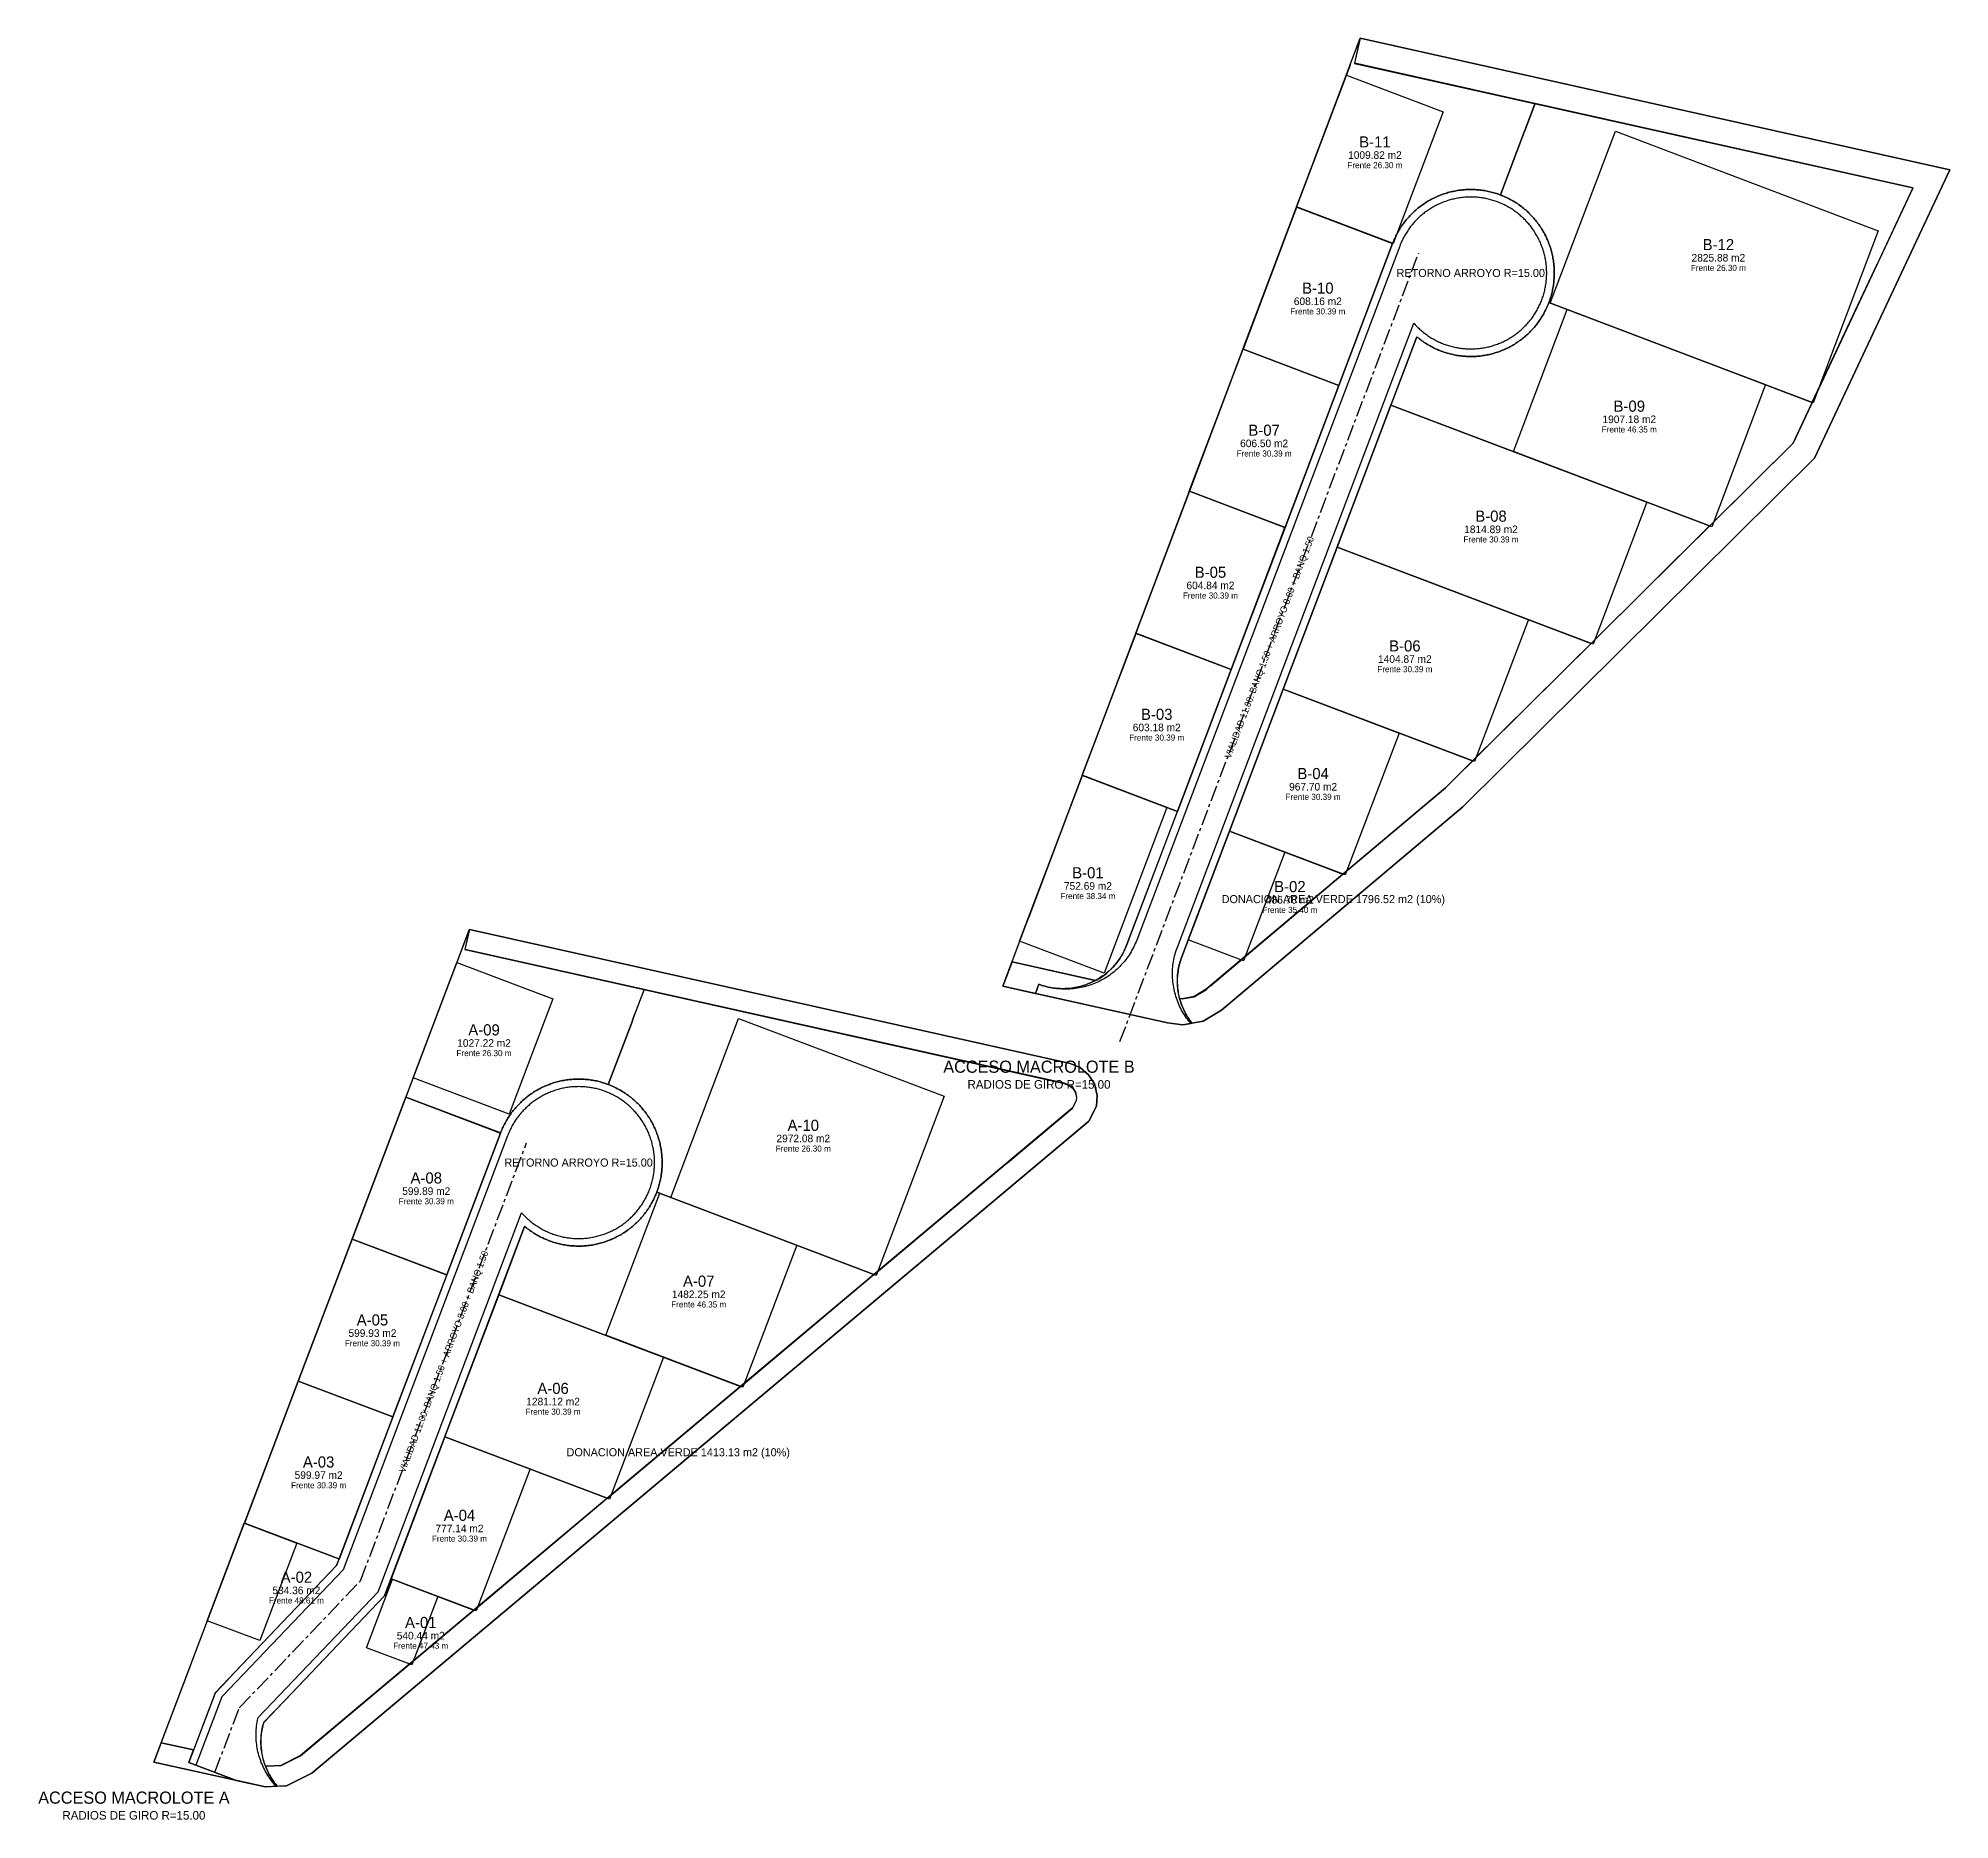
# Model space of a CAD drawing. Header units: metres. Extents: x 357856 to 358234, y 2285113 to 2285465.
import ezdxf
from ezdxf.enums import TextEntityAlignment as Align

# ---------------------------------------------------------------- set-up
doc = ezdxf.new("R2010")
doc.units = ezdxf.units.M
doc.linetypes.add('CENTER', pattern=[5.08, 3.175, -0.635, 0.635, -0.635])
for name, color, linetype in [('ACCESO', 1, 'Continuous'), ('BODEGA-HUELLA', 30, 'Continuous'), ('DONACION-AREA-VERDE', 3, 'Continuous'), ('LOTES', 2, 'Continuous'), ('POLIGONO', 5, 'Continuous'), ('TEXTO', 7, 'Continuous'), ('VIAL-ARROYO', 8, 'Continuous'), ('VIAL-DERECHO-VIA', 9, 'Continuous'), ('VIAL-EJE', 1, 'Continuous')]:
    doc.layers.add(name, color=color, linetype=linetype)

msp = doc.modelspace()

# ---------------------------------------------------------------- texts
at = {"layer": 'ACCESO'}
for s, height, p in [('RETORNO ARROYO R=15.00', 1.6, (358139.42, 2285418.76)), ('ACCESO MACROLOTE B', 2.4, (358054.13, 2285261.96)), ('RADIOS DE GIRO R=15.00', 1.7, (358054.13, 2285258.46)), ('RETORNO ARROYO R=15.00', 1.6, (357963.19, 2285243.02)), ('ACCESO MACROLOTE A', 2.4, (357875.35, 2285117.56)), ('RADIOS DE GIRO R=15.00', 1.7, (357875.35, 2285114.06))]:
    msp.add_text(s, height=height, dxfattribs=at).set_placement(p, align=Align.MIDDLE_CENTER)
at = {"layer": 'DONACION-AREA-VERDE'}
for s, p in [('DONACION AREA VERDE 1796.52 m2 (10%)', (358112.27, 2285295.07)), ('DONACION AREA VERDE 1413.13 m2 (10%)', (357982.87, 2285185.79))]:
    msp.add_text(s, height=1.6, dxfattribs=at).set_placement(p, align=Align.MIDDLE_CENTER)
at = {"layer": 'TEXTO'}
for s, height, p in [('B-11', 2.2, (358120.49, 2285444.66)), ('1009.82 m2', 1.5, (358120.49, 2285442.06)), ('Frente 26.30 m', 1.2, (358120.49, 2285440.06)), ('2825.88 m2', 1.5, (358188.33, 2285421.77)), ('B-12', 2.2, (358188.33, 2285424.37)), ('Frente 26.30 m', 1.2, (358188.33, 2285419.77)), ('B-10', 2.2, (358109.21, 2285415.77)), ('Frente 30.39 m', 1.2, (358109.21, 2285411.17)), ('608.16 m2', 1.5, (358109.21, 2285413.17)), ('B-09', 2.2, (358170.73, 2285392.45)), ('B-07', 2.2, (358098.6, 2285387.7)), ('Frente 46.35 m', 1.2, (358170.73, 2285387.85)), ('1907.18 m2', 1.5, (358170.73, 2285389.85)), ('606.50 m2', 1.5, (358098.6, 2285385.1)), ('Frente 30.39 m', 1.2, (358098.6, 2285383.1)), ('B-08', 2.2, (358143.42, 2285370.72)), ('Frente 30.39 m', 1.2, (358143.42, 2285366.12)), ('1814.89 m2', 1.5, (358143.42, 2285368.12)), ('B-05', 2.2, (358088, 2285359.64)), ('Frente 30.39 m', 1.2, (358088, 2285355.04)), ('604.84 m2', 1.5, (358088, 2285357.04)), ('1404.87 m2', 1.5, (358126.4, 2285342.49)), ('B-06', 2.2, (358126.4, 2285345.09)), ('Frente 30.39 m', 1.2, (358126.4, 2285340.49)), ('B-03', 2.2, (358077.39, 2285331.58)), ('603.18 m2', 1.5, (358077.39, 2285328.98)), ('Frente 30.39 m', 1.2, (358077.39, 2285326.98)), ('B-04', 2.2, (358108.28, 2285319.87)), ('967.70 m2', 1.5, (358108.28, 2285317.27)), ('Frente 30.39 m', 1.2, (358108.28, 2285315.27)), ('752.69 m2', 1.5, (358063.8, 2285297.67)), ('B-01', 2.2, (358063.8, 2285300.27)), ('B-02', 2.2, (358103.69, 2285297.54)), ('Frente 38.34 m', 1.2, (358063.8, 2285295.67)), ('486.78 m2', 1.5, (358103.69, 2285294.94)), ('Frente 35.40 m', 1.2, (358103.69, 2285292.94)), ('A-09', 2.2, (357944.51, 2285269.24)), ('Frente 26.30 m', 1.2, (357944.51, 2285264.64)), ('1027.22 m2', 1.5, (357944.51, 2285266.64)), ('A-10', 2.2, (358007.57, 2285250.38)), ('Frente 26.30 m', 1.2, (358007.57, 2285245.78)), ('2972.08 m2', 1.5, (358007.57, 2285247.78)), ('599.89 m2', 1.5, (357933.1, 2285237.38)), ('A-08', 2.2, (357933.1, 2285239.98)), ('Frente 30.39 m', 1.2, (357933.1, 2285235.38)), ('A-07', 2.2, (357986.92, 2285219.59)), ('Frente 46.35 m', 1.2, (357986.92, 2285214.99)), ('1482.25 m2', 1.5, (357986.92, 2285216.99)), ('A-05', 2.2, (357922.47, 2285211.93)), ('Frente 30.39 m', 1.2, (357922.47, 2285207.33)), ('599.93 m2', 1.5, (357922.47, 2285209.33)), ('1281.12 m2', 1.5, (357958.15, 2285195.81)), ('A-06', 2.2, (357958.15, 2285198.41)), ('Frente 30.39 m', 1.2, (357958.15, 2285193.81)), ('A-03', 2.2, (357911.84, 2285183.87)), ('599.97 m2', 1.5, (357911.84, 2285181.27)), ('Frente 30.39 m', 1.2, (357911.84, 2285179.27)), ('A-04', 2.2, (357939.66, 2285173.33)), ('777.14 m2', 1.5, (357939.66, 2285170.73)), ('Frente 30.39 m', 1.2, (357939.66, 2285168.73)), ('A-02', 2.2, (357907.45, 2285161.11)), ('534.36 m2', 1.5, (357907.45, 2285158.51)), ('Frente 48.61 m', 1.2, (357907.45, 2285156.51)), ('A-01', 2.2, (357932.01, 2285152.16)), ('Frente 47.43 m', 1.2, (357932.01, 2285147.56)), ('540.44 m2', 1.5, (357932.01, 2285149.56))]:
    msp.add_text(s, height=height, dxfattribs=at).set_placement(p, align=Align.MIDDLE_CENTER)
for p in [(358099.63, 2285344.81), (357936.52, 2285203.67)]:
    msp.add_text('VIALIDAD 11.00: BANQ 1.50 + ARROYO 8.00 + BANQ 1.50', height=1.3, rotation=69.25, dxfattribs=at).set_placement(p, align=Align.MIDDLE_CENTER)

# ---------------------------------------------------------------- linework, layer by layer
at = {"layer": 'BODEGA-HUELLA'}
for points in [[(358114.86, 2285457.85), (358133.97, 2285450.61), (358124.1, 2285424.56), (358105, 2285431.8), (358114.86, 2285457.85)], [(358168, 2285446.76), (358219.9, 2285427.09), (358207.04, 2285393.14), (358155.13, 2285412.8), (358168, 2285446.76)], [(358105.03, 2285431.79), (358123.99, 2285424.61), (358113.36, 2285396.55), (358094.4, 2285403.74), (358105.03, 2285431.79)], [(358158.48, 2285411.54), (358197.64, 2285396.7), (358187.01, 2285368.64), (358147.84, 2285383.48), (358158.48, 2285411.54)], [(358094.45, 2285403.72), (358113.36, 2285396.55), (358102.73, 2285368.5), (358083.82, 2285375.66), (358094.45, 2285403.72)], [(358123.64, 2285392.65), (358174.22, 2285373.49), (358163.59, 2285345.43), (358113.01, 2285364.6), (358123.64, 2285392.65)], [(358083.88, 2285375.64), (358102.73, 2285368.5), (358092.1, 2285340.45), (358073.24, 2285347.59), (358083.88, 2285375.64)], [(358113.01, 2285364.6), (358150.81, 2285350.28), (358140.18, 2285322.22), (358102.38, 2285336.55), (358113.01, 2285364.6)], [(358073.3, 2285347.57), (358092.1, 2285340.45), (358081.47, 2285312.39), (358062.67, 2285319.52), (358073.3, 2285347.57)], [(358102.38, 2285336.55), (358125.25, 2285327.88), (358114.62, 2285299.83), (358091.75, 2285308.49), (358102.38, 2285336.55)], [(358062.72, 2285319.5), (358079.38, 2285313.18), (358066.98, 2285280.45), (358050.31, 2285286.76), (358062.72, 2285319.5)], [(358091.75, 2285308.49), (358102.66, 2285304.36), (358094.52, 2285282.9), (358083.62, 2285287.03), (358091.75, 2285308.49)], [(357939.14, 2285282.55), (357958.11, 2285275.37), (357949.47, 2285252.56), (357930.5, 2285259.75), (357939.14, 2285282.55)], [(357994.79, 2285271.51), (358035.4, 2285256.12), (358021.99, 2285220.74), (357981.38, 2285236.12), (357994.79, 2285271.51)], [(357929.07, 2285255.95), (357947.76, 2285248.86), (357937.13, 2285220.81), (357918.43, 2285227.9), (357929.07, 2285255.95)], [(357979.21, 2285236.95), (358006.28, 2285226.69), (357995.65, 2285198.64), (357968.58, 2285208.89), (357979.21, 2285236.95)], [(357918.43, 2285227.9), (357937.13, 2285220.81), (357926.5, 2285192.76), (357907.8, 2285199.84), (357918.43, 2285227.9)], [(357947.42, 2285216.91), (357979.94, 2285204.59), (357969.31, 2285176.53), (357936.79, 2285188.86), (357947.42, 2285216.91)], [(357907.8, 2285199.84), (357926.5, 2285192.76), (357915.87, 2285164.7), (357897.17, 2285171.79), (357907.8, 2285199.84)], [(357936.79, 2285188.86), (357953.6, 2285182.49), (357942.97, 2285154.43), (357926.16, 2285160.81), (357936.79, 2285188.86)], [(357897.16, 2285171.79), (357907.55, 2285167.86), (357900.24, 2285148.57), (357889.85, 2285152.5), (357897.16, 2285171.79)], [(357926.42, 2285160.71), (357935.4, 2285157.3), (357930.27, 2285143.78), (357921.3, 2285147.18), (357926.42, 2285160.71)]]:
    msp.add_lwpolyline(points, close=True, dxfattribs=at)
at = {"layer": 'DONACION-AREA-VERDE'}
for points in [[(358084.33, 2285270.57), (358084.33, 2285270.57), (358084.33, 2285270.56), (358084.33, 2285270.56), (358084.33, 2285270.56), (358084.33, 2285270.56), (358084.33, 2285270.56), (358084.33, 2285270.56), (358084.33, 2285270.56), (358084.33, 2285270.56), (358084.34, 2285270.56), (358084.34, 2285270.56), (358084.34, 2285270.56), (358084.34, 2285270.56), (358084.34, 2285270.56), (358084.34, 2285270.56), (358084.34, 2285270.56), (358084.34, 2285270.56), (358086.57, 2285270.95), (358086.58, 2285270.95), (358086.58, 2285270.95), (358086.58, 2285270.95), (358086.58, 2285270.95), (358086.58, 2285270.95), (358086.58, 2285270.95), (358086.58, 2285270.95), (358090.15, 2285273.1), (358090.15, 2285273.1), (358090.15, 2285273.1), (358090.15, 2285273.1), (358090.15, 2285273.1), (358090.15, 2285273.1), (358137.84, 2285313.27), (358137.84, 2285313.27), (358137.84, 2285313.27), (358137.84, 2285313.27), (358207.33, 2285382.17), (358207.33, 2285382.17), (358207.33, 2285382.17), (358207.33, 2285382.17), (358207.33, 2285382.17), (358207.33, 2285382.17), (358207.33, 2285382.17), (358207.33, 2285382.17), (358234.03, 2285439.14), (358234.03, 2285439.14), (358234.03, 2285439.14), (358234.03, 2285439.14), (358234.03, 2285439.14), (358234.03, 2285439.14), (358234.03, 2285439.15), (358234.03, 2285439.15), (358234.03, 2285439.15), (358234.03, 2285439.15), (358234.03, 2285439.15), (358234.03, 2285439.15), (358234.03, 2285439.15), (358234.03, 2285439.15), (358234.03, 2285439.15), (358234.03, 2285439.15), (358234.03, 2285439.15), (358234.03, 2285439.15), (358234.03, 2285439.15), (358234.02, 2285439.15), (358234.02, 2285439.15), (358234.02, 2285439.15), (358117.58, 2285465.14), (358117.58, 2285465.14), (358117.58, 2285465.14), (358117.58, 2285465.14), (358117.58, 2285465.14), (358117.58, 2285465.14), (358117.58, 2285465.14), (358117.58, 2285465.14), (358117.57, 2285465.14), (358117.57, 2285465.14), (358117.57, 2285465.14), (358117.57, 2285465.13), (358117.57, 2285465.13), (358117.57, 2285465.13), (358117.57, 2285465.13), (358117.57, 2285465.13), (358117.57, 2285465.13), (358117.57, 2285465.13), (358117.57, 2285465.13), (358117.57, 2285465.13), (358116.46, 2285460.18), (358116.46, 2285460.18), (358116.46, 2285460.18), (358116.46, 2285460.18), (358116.46, 2285460.17), (358116.46, 2285460.17), (358116.46, 2285460.17), (358116.46, 2285460.17), (358116.46, 2285460.17), (358116.46, 2285460.17), (358116.47, 2285460.17), (358116.47, 2285460.17), (358116.47, 2285460.17), (358116.47, 2285460.17), (358116.47, 2285460.17), (358116.47, 2285460.17), (358116.47, 2285460.17), (358116.47, 2285460.16), (358116.47, 2285460.16), (358116.47, 2285460.16), (358226.72, 2285435.57), (358226.72, 2285435.57), (358226.72, 2285435.57), (358226.72, 2285435.57), (358226.72, 2285435.57), (358226.72, 2285435.56), (358226.72, 2285435.56), (358226.72, 2285435.56), (358226.72, 2285435.56), (358226.72, 2285435.56), (358226.72, 2285435.56), (358226.72, 2285435.56), (358226.72, 2285435.56), (358226.72, 2285435.56), (358226.72, 2285435.56), (358226.72, 2285435.56), (358226.72, 2285435.56), (358226.72, 2285435.55), (358226.72, 2285435.55), (358226.72, 2285435.55), (358226.72, 2285435.55), (358226.72, 2285435.55), (358203.11, 2285385.15), (358203.11, 2285385.15), (358203.11, 2285385.15), (358203.11, 2285385.15), (358203.1, 2285385.15), (358203.1, 2285385.15), (358203.1, 2285385.15), (358203.1, 2285385.15), (358134.4, 2285317.03), (358134.4, 2285317.03), (358134.4, 2285317.03), (358134.4, 2285317.03), (358087.18, 2285277.26), (358087.18, 2285277.26), (358087.18, 2285277.26), (358087.18, 2285277.26), (358087.18, 2285277.26), (358087.18, 2285277.26), (358084.77, 2285275.81), (358084.77, 2285275.81), (358084.77, 2285275.81), (358084.76, 2285275.81), (358084.76, 2285275.81), (358084.76, 2285275.81), (358084.76, 2285275.81), (358084.76, 2285275.81), (358082.38, 2285275.39), (358082.38, 2285275.39), (358082.38, 2285275.39), (358082.38, 2285275.39), (358082.38, 2285275.39), (358082.38, 2285275.39), (358082.38, 2285275.39), (358081.93, 2285275.44), (358081.93, 2285275.44), (358081.93, 2285275.44), (358081.93, 2285275.44), (358081.93, 2285275.44), (358081.92, 2285275.44), (358081.92, 2285275.44), (358081.92, 2285275.44), (358081.92, 2285275.44), (358081.92, 2285275.44), (358081.92, 2285275.44), (358081.92, 2285275.44), (358081.92, 2285275.44), (358081.92, 2285275.44), (358081.92, 2285275.43), (358081.92, 2285275.43), (358081.92, 2285275.43), (358081.92, 2285275.43), (358081.92, 2285275.43), (358081.92, 2285275.43), (358081.92, 2285275.43), (358081.92, 2285275.43), (358081.92, 2285275.43), (358081.92, 2285275.43), (358081.98, 2285275.2), (358081.98, 2285275.2), (358081.98, 2285275.2), (358081.98, 2285275.2), (358081.98, 2285275.2), (358081.98, 2285275.2), (358082.07, 2285274.88), (358082.07, 2285274.88), (358082.07, 2285274.88), (358082.07, 2285274.88), (358082.07, 2285274.88), (358082.07, 2285274.88), (358082.17, 2285274.57), (358082.17, 2285274.57), (358082.17, 2285274.57), (358082.17, 2285274.57), (358082.17, 2285274.57), (358082.17, 2285274.57), (358082.28, 2285274.26), (358082.28, 2285274.26), (358082.28, 2285274.26), (358082.28, 2285274.26), (358082.28, 2285274.26), (358082.28, 2285274.26), (358082.4, 2285273.95), (358082.4, 2285273.95), (358082.4, 2285273.95), (358082.4, 2285273.95), (358082.4, 2285273.95), (358082.4, 2285273.95), (358082.53, 2285273.64), (358082.53, 2285273.64), (358082.53, 2285273.64), (358082.53, 2285273.64), (358082.53, 2285273.64), (358082.53, 2285273.64), (358082.66, 2285273.34), (358082.66, 2285273.34), (358082.66, 2285273.34), (358082.66, 2285273.34), (358082.66, 2285273.34), (358082.66, 2285273.34), (358082.8, 2285273.04), (358082.8, 2285273.04), (358082.8, 2285273.03), (358082.8, 2285273.03), (358082.8, 2285273.03), (358082.8, 2285273.03), (358082.94, 2285272.74), (358082.94, 2285272.74), (358082.94, 2285272.74), (358082.94, 2285272.74), (358082.94, 2285272.74), (358082.94, 2285272.74), (358083.1, 2285272.45), (358083.1, 2285272.45), (358083.1, 2285272.44), (358083.1, 2285272.44), (358083.1, 2285272.44), (358083.1, 2285272.44), (358083.26, 2285272.16), (358083.26, 2285272.16), (358083.26, 2285272.16), (358083.26, 2285272.16), (358083.26, 2285272.16), (358083.26, 2285272.16), (358083.43, 2285271.87), (358083.43, 2285271.87), (358083.43, 2285271.87), (358083.43, 2285271.87), (358083.43, 2285271.87), (358083.43, 2285271.87), (358083.6, 2285271.59), (358083.6, 2285271.59), (358083.6, 2285271.59), (358083.6, 2285271.59), (358083.6, 2285271.59), (358083.6, 2285271.59), (358083.79, 2285271.31), (358083.79, 2285271.31), (358083.79, 2285271.31), (358083.79, 2285271.31), (358083.79, 2285271.31), (358083.79, 2285271.31), (358083.98, 2285271.04), (358083.98, 2285271.04), (358083.98, 2285271.04), (358083.98, 2285271.04), (358083.98, 2285271.04), (358083.98, 2285271.04), (358084.17, 2285270.77), (358084.17, 2285270.77), (358084.17, 2285270.77), (358084.17, 2285270.77), (358084.17, 2285270.77), (358084.17, 2285270.77), (358084.33, 2285270.57), (358084.33, 2285270.57), (358084.33, 2285270.57), (358084.33, 2285270.57), (358084.33, 2285270.57), (358084.33, 2285270.57), (358084.33, 2285270.57), (358084.33, 2285270.57), (358084.33, 2285270.57)], [(357903.67, 2285119.83), (357903.67, 2285119.83), (357903.67, 2285119.82), (357903.67, 2285119.82), (357903.67, 2285119.82), (357903.67, 2285119.82), (357903.67, 2285119.82), (357903.67, 2285119.82), (357903.68, 2285119.82), (357903.68, 2285119.82), (357903.68, 2285119.82), (357903.68, 2285119.82), (357903.68, 2285119.82), (357903.68, 2285119.82), (357903.68, 2285119.82), (357903.68, 2285119.82), (357903.68, 2285119.82), (357903.68, 2285119.82), (357905.46, 2285119.92), (357905.46, 2285119.92), (357905.46, 2285119.92), (357905.46, 2285119.92), (357905.46, 2285119.92), (357905.46, 2285119.92), (357905.46, 2285119.92), (357905.46, 2285119.92), (357910.51, 2285122.42), (357910.51, 2285122.42), (357910.51, 2285122.42), (357910.51, 2285122.42), (357910.51, 2285122.42), (357910.51, 2285122.42), (358063.94, 2285251.16), (358063.94, 2285251.16), (358063.94, 2285251.16), (358063.94, 2285251.16), (358063.95, 2285251.17), (358063.95, 2285251.17), (358063.95, 2285251.17), (358063.95, 2285251.17), (358065.51, 2285254.14), (358065.51, 2285254.14), (358065.51, 2285254.14), (358065.51, 2285254.14), (358065.51, 2285254.15), (358065.51, 2285254.15), (358065.51, 2285254.15), (358065.51, 2285254.15), (358065.64, 2285256.29), (358065.64, 2285256.29), (358065.64, 2285256.29), (358065.64, 2285256.29), (358065.64, 2285256.29), (358065.64, 2285256.29), (358065.64, 2285256.29), (358065.12, 2285258.55), (358065.12, 2285258.55), (358065.12, 2285258.55), (358065.12, 2285258.56), (358065.12, 2285258.56), (358065.12, 2285258.56), (358065.12, 2285258.56), (358065.12, 2285258.56), (358063.93, 2285260.34), (358063.93, 2285260.34), (358063.93, 2285260.34), (358063.93, 2285260.34), (358063.93, 2285260.34), (358063.93, 2285260.34), (358063.93, 2285260.35), (358062.26, 2285261.77), (358062.26, 2285261.77), (358062.26, 2285261.77), (358062.26, 2285261.77), (358062.26, 2285261.77), (358062.26, 2285261.78), (358062.26, 2285261.78), (358060.31, 2285262.56), (358060.31, 2285262.56), (358060.31, 2285262.56), (358060.31, 2285262.57), (358060.31, 2285262.57), (358060.31, 2285262.57), (357941.63, 2285289.07), (357941.63, 2285289.07), (357941.63, 2285289.07), (357941.63, 2285289.07), (357941.63, 2285289.07), (357941.63, 2285289.07), (357941.63, 2285289.07), (357941.62, 2285289.07), (357941.62, 2285289.07), (357941.62, 2285289.07), (357941.62, 2285289.07), (357941.62, 2285289.07), (357941.62, 2285289.07), (357941.62, 2285289.07), (357941.62, 2285289.07), (357941.62, 2285289.07), (357941.62, 2285289.06), (357941.62, 2285289.06), (357941.62, 2285289.06), (357941.62, 2285289.06), (357940.74, 2285285.11), (357940.74, 2285285.11), (357940.74, 2285285.11), (357940.74, 2285285.11), (357940.74, 2285285.11), (357940.74, 2285285.11), (357940.74, 2285285.11), (357940.74, 2285285.11), (357940.74, 2285285.1), (357940.74, 2285285.1), (357940.74, 2285285.1), (357940.74, 2285285.1), (357940.74, 2285285.1), (357940.74, 2285285.1), (357940.74, 2285285.1), (357940.74, 2285285.1), (357940.74, 2285285.1), (357940.74, 2285285.1), (357940.74, 2285285.1), (357940.74, 2285285.1), (358059.09, 2285258.67), (358059.09, 2285258.67), (358059.09, 2285258.67), (358059.09, 2285258.67), (358059.09, 2285258.67), (358059.09, 2285258.67), (358060.11, 2285258.25), (358060.11, 2285258.25), (358060.11, 2285258.25), (358060.11, 2285258.25), (358060.12, 2285258.25), (358060.12, 2285258.25), (358060.12, 2285258.25), (358060.85, 2285257.62), (358060.85, 2285257.62), (358060.85, 2285257.62), (358060.85, 2285257.62), (358060.85, 2285257.62), (358060.85, 2285257.62), (358060.85, 2285257.62), (358061.32, 2285256.92), (358061.32, 2285256.92), (358061.32, 2285256.92), (358061.32, 2285256.92), (358061.32, 2285256.92), (358061.32, 2285256.91), (358061.32, 2285256.91), (358061.32, 2285256.91), (358061.55, 2285255.95), (358061.55, 2285255.95), (358061.55, 2285255.95), (358061.55, 2285255.95), (358061.55, 2285255.95), (358061.55, 2285255.95), (358061.55, 2285255.95), (358061.5, 2285255.27), (358061.5, 2285255.27), (358061.5, 2285255.27), (358061.5, 2285255.27), (358061.5, 2285255.27), (358061.5, 2285255.26), (358061.5, 2285255.26), (358061.5, 2285255.26), (358060.72, 2285253.77), (358060.72, 2285253.77), (358060.72, 2285253.77), (358060.72, 2285253.77), (358060.72, 2285253.77), (358060.72, 2285253.77), (358060.72, 2285253.77), (358060.71, 2285253.77), (357908.27, 2285125.85), (357908.26, 2285125.85), (357908.26, 2285125.85), (357908.26, 2285125.85), (357908.26, 2285125.85), (357908.26, 2285125.85), (357904.4, 2285123.94), (357904.4, 2285123.94), (357904.4, 2285123.94), (357904.4, 2285123.93), (357904.4, 2285123.93), (357904.4, 2285123.93), (357904.4, 2285123.93), (357904.4, 2285123.93), (357901.66, 2285123.78), (357901.66, 2285123.78), (357901.66, 2285123.78), (357901.66, 2285123.78), (357901.66, 2285123.78), (357901.66, 2285123.78), (357901.66, 2285123.78), (357901.32, 2285123.85), (357901.32, 2285123.85), (357901.32, 2285123.85), (357901.32, 2285123.85), (357901.32, 2285123.85), (357901.32, 2285123.85), (357901.32, 2285123.85), (357901.32, 2285123.85), (357901.32, 2285123.85), (357901.32, 2285123.85), (357901.31, 2285123.85), (357901.31, 2285123.85), (357901.31, 2285123.85), (357901.31, 2285123.85), (357901.31, 2285123.85), (357901.31, 2285123.85), (357901.31, 2285123.84), (357901.31, 2285123.84), (357901.31, 2285123.84), (357901.31, 2285123.84), (357901.31, 2285123.84), (357901.31, 2285123.84), (357901.31, 2285123.84), (357901.31, 2285123.84), (357901.31, 2285123.84), (357901.31, 2285123.84), (357901.38, 2285123.65), (357901.38, 2285123.65), (357901.38, 2285123.65), (357901.38, 2285123.65), (357901.38, 2285123.65), (357901.38, 2285123.65), (357901.51, 2285123.34), (357901.51, 2285123.34), (357901.51, 2285123.34), (357901.51, 2285123.34), (357901.51, 2285123.34), (357901.51, 2285123.34), (357901.64, 2285123.04), (357901.64, 2285123.04), (357901.64, 2285123.04), (357901.64, 2285123.04), (357901.64, 2285123.04), (357901.64, 2285123.04), (357901.78, 2285122.74), (357901.78, 2285122.74), (357901.78, 2285122.74), (357901.78, 2285122.74), (357901.78, 2285122.74), (357901.78, 2285122.74), (357901.93, 2285122.44), (357901.93, 2285122.44), (357901.93, 2285122.44), (357901.93, 2285122.44), (357901.93, 2285122.44), (357901.93, 2285122.44), (357902.08, 2285122.15), (357902.08, 2285122.15), (357902.08, 2285122.15), (357902.08, 2285122.15), (357902.08, 2285122.15), (357902.08, 2285122.15), (357902.24, 2285121.86), (357902.24, 2285121.86), (357902.24, 2285121.86), (357902.24, 2285121.86), (357902.24, 2285121.86), (357902.24, 2285121.86), (357902.41, 2285121.57), (357902.41, 2285121.57), (357902.41, 2285121.57), (357902.41, 2285121.57), (357902.41, 2285121.57), (357902.41, 2285121.57), (357902.59, 2285121.29), (357902.59, 2285121.29), (357902.59, 2285121.29), (357902.59, 2285121.29), (357902.59, 2285121.29), (357902.59, 2285121.29), (357902.77, 2285121.02), (357902.77, 2285121.02), (357902.77, 2285121.02), (357902.77, 2285121.02), (357902.77, 2285121.02), (357902.77, 2285121.02), (357902.96, 2285120.74), (357902.96, 2285120.74), (357902.96, 2285120.74), (357902.96, 2285120.74), (357902.96, 2285120.74), (357902.96, 2285120.74), (357903.15, 2285120.48), (357903.15, 2285120.48), (357903.15, 2285120.48), (357903.15, 2285120.48), (357903.15, 2285120.48), (357903.15, 2285120.48), (357903.36, 2285120.21), (357903.36, 2285120.21), (357903.36, 2285120.21), (357903.36, 2285120.21), (357903.36, 2285120.21), (357903.36, 2285120.21), (357903.56, 2285119.96), (357903.56, 2285119.96), (357903.56, 2285119.96), (357903.56, 2285119.96), (357903.56, 2285119.96), (357903.56, 2285119.96), (357903.67, 2285119.83), (357903.67, 2285119.83), (357903.67, 2285119.83), (357903.67, 2285119.83), (357903.67, 2285119.83), (357903.67, 2285119.83), (357903.67, 2285119.83), (357903.67, 2285119.83), (357903.67, 2285119.83), (357903.67, 2285119.83)], [(358047, 2285277.88), (358047, 2285277.88), (358047, 2285277.88), (358047, 2285277.87), (358047, 2285277.87), (358047, 2285277.87), (358047, 2285277.87), (358047, 2285277.87), (358047, 2285277.87), (358047, 2285277.87), (358047.01, 2285277.87), (358047.01, 2285277.87), (358047.01, 2285277.87), (358047.01, 2285277.87), (358047.01, 2285277.87), (358047.01, 2285277.87), (358047.01, 2285277.86), (358047.01, 2285277.86), (358047.01, 2285277.86), (358053.4, 2285276.44), (358053.4, 2285276.44), (358053.4, 2285276.44), (358053.4, 2285276.44), (358053.4, 2285276.44), (358053.4, 2285276.44), (358053.4, 2285276.44), (358053.4, 2285276.44), (358053.4, 2285276.44), (358053.4, 2285276.44), (358053.4, 2285276.44), (358053.4, 2285276.44), (358053.41, 2285276.44), (358053.41, 2285276.44), (358053.41, 2285276.44), (358053.41, 2285276.44), (358053.41, 2285276.44), (358053.41, 2285276.44), (358053.41, 2285276.44), (358053.41, 2285276.45), (358053.41, 2285276.45), (358053.41, 2285276.45), (358053.41, 2285276.45), (358054.09, 2285278.24), (358054.09, 2285278.24), (358054.09, 2285278.24), (358054.09, 2285278.24), (358054.09, 2285278.24), (358054.09, 2285278.24), (358054.09, 2285278.24), (358054.09, 2285278.24), (358054.09, 2285278.24), (358054.09, 2285278.24), (358054.09, 2285278.24), (358054.09, 2285278.24), (358054.09, 2285278.24), (358054.1, 2285278.24), (358054.1, 2285278.24), (358054.1, 2285278.24), (358054.1, 2285278.24), (358054.1, 2285278.24), (358054.1, 2285278.24), (358054.4, 2285278.13), (358054.4, 2285278.13), (358054.4, 2285278.13), (358054.4, 2285278.13), (358054.4, 2285278.13), (358054.4, 2285278.13), (358054.72, 2285278.03), (358054.72, 2285278.03), (358054.72, 2285278.03), (358054.72, 2285278.03), (358054.72, 2285278.03), (358054.72, 2285278.03), (358055.03, 2285277.93), (358055.03, 2285277.93), (358055.03, 2285277.93), (358055.03, 2285277.93), (358055.03, 2285277.93), (358055.03, 2285277.93), (358055.35, 2285277.84), (358055.35, 2285277.84), (358055.35, 2285277.84), (358055.35, 2285277.84), (358055.35, 2285277.84), (358055.35, 2285277.84), (358055.67, 2285277.76), (358055.67, 2285277.76), (358055.67, 2285277.76), (358055.67, 2285277.76), (358055.67, 2285277.76), (358055.67, 2285277.76), (358055.99, 2285277.68), (358055.99, 2285277.68), (358055.99, 2285277.68), (358055.99, 2285277.68), (358055.99, 2285277.68), (358055.99, 2285277.68), (358056.32, 2285277.61), (358056.32, 2285277.61), (358056.32, 2285277.61), (358056.32, 2285277.61), (358056.32, 2285277.61), (358056.32, 2285277.61), (358056.64, 2285277.56), (358056.64, 2285277.56), (358056.65, 2285277.56), (358056.65, 2285277.56), (358056.65, 2285277.56), (358056.65, 2285277.56), (358056.97, 2285277.5), (358056.97, 2285277.5), (358056.97, 2285277.5), (358056.97, 2285277.5), (358056.97, 2285277.5), (358056.97, 2285277.5), (358057.3, 2285277.46), (358057.3, 2285277.46), (358057.3, 2285277.46), (358057.3, 2285277.46), (358057.3, 2285277.46), (358057.3, 2285277.46), (358057.63, 2285277.43), (358057.63, 2285277.43), (358057.63, 2285277.43), (358057.63, 2285277.43), (358057.63, 2285277.43), (358057.63, 2285277.43), (358057.96, 2285277.4), (358057.96, 2285277.4), (358057.96, 2285277.4), (358057.96, 2285277.4), (358057.96, 2285277.4), (358057.96, 2285277.4), (358058.29, 2285277.38), (358058.29, 2285277.38), (358058.29, 2285277.38), (358058.29, 2285277.38), (358058.29, 2285277.38), (358058.29, 2285277.38), (358058.62, 2285277.37), (358058.62, 2285277.37), (358058.62, 2285277.37), (358058.62, 2285277.37), (358058.62, 2285277.37), (358058.62, 2285277.37), (358058.95, 2285277.37), (358058.95, 2285277.37), (358058.95, 2285277.37), (358058.95, 2285277.37), (358058.95, 2285277.37), (358058.95, 2285277.37), (358059.29, 2285277.38), (358059.29, 2285277.38), (358059.29, 2285277.38), (358059.29, 2285277.38), (358059.29, 2285277.38), (358059.29, 2285277.38), (358059.62, 2285277.39), (358059.62, 2285277.39), (358059.62, 2285277.39), (358059.62, 2285277.39), (358059.62, 2285277.39), (358059.62, 2285277.39), (358059.95, 2285277.41), (358059.95, 2285277.41), (358059.95, 2285277.41), (358059.95, 2285277.41), (358059.95, 2285277.41), (358059.95, 2285277.41), (358060.28, 2285277.44), (358060.28, 2285277.44), (358060.28, 2285277.44), (358060.28, 2285277.44), (358060.28, 2285277.44), (358060.28, 2285277.44), (358060.61, 2285277.48), (358060.61, 2285277.48), (358060.61, 2285277.48), (358060.61, 2285277.48), (358060.61, 2285277.48), (358060.61, 2285277.48), (358060.93, 2285277.53), (358060.93, 2285277.53), (358060.93, 2285277.53), (358060.93, 2285277.53), (358060.93, 2285277.53), (358060.93, 2285277.53), (358061.26, 2285277.58), (358061.26, 2285277.58), (358061.26, 2285277.58), (358061.26, 2285277.58), (358061.26, 2285277.58), (358061.26, 2285277.58), (358061.59, 2285277.65), (358061.59, 2285277.65), (358061.59, 2285277.65), (358061.59, 2285277.65), (358061.59, 2285277.65), (358061.59, 2285277.65), (358061.91, 2285277.72), (358061.91, 2285277.72), (358061.91, 2285277.72), (358061.91, 2285277.72), (358061.91, 2285277.72), (358061.91, 2285277.72), (358062.23, 2285277.79), (358062.23, 2285277.79), (358062.23, 2285277.79), (358062.23, 2285277.79), (358062.23, 2285277.79), (358062.23, 2285277.79), (358062.55, 2285277.88), (358062.55, 2285277.88), (358062.55, 2285277.88), (358062.55, 2285277.88), (358062.55, 2285277.88), (358062.55, 2285277.88), (358062.87, 2285277.97), (358062.87, 2285277.97), (358062.87, 2285277.97), (358062.87, 2285277.97), (358062.87, 2285277.97), (358062.87, 2285277.97), (358063.18, 2285278.08), (358063.18, 2285278.08), (358063.18, 2285278.08), (358063.18, 2285278.08), (358063.18, 2285278.08), (358063.18, 2285278.08), (358063.5, 2285278.19), (358063.5, 2285278.19), (358063.5, 2285278.19), (358063.5, 2285278.19), (358063.5, 2285278.19), (358063.5, 2285278.19), (358063.81, 2285278.3), (358063.81, 2285278.3), (358063.81, 2285278.3), (358063.81, 2285278.3), (358063.81, 2285278.3), (358063.81, 2285278.3), (358064.11, 2285278.43), (358064.11, 2285278.43), (358064.11, 2285278.43), (358064.11, 2285278.43), (358064.11, 2285278.43), (358064.11, 2285278.43), (358064.42, 2285278.56), (358064.42, 2285278.56), (358064.42, 2285278.56), (358064.42, 2285278.56), (358064.42, 2285278.56), (358064.42, 2285278.56), (358064.72, 2285278.7), (358064.72, 2285278.7), (358064.72, 2285278.7), (358064.72, 2285278.7), (358064.72, 2285278.7), (358064.72, 2285278.7), (358065.02, 2285278.85), (358065.02, 2285278.85), (358065.02, 2285278.85), (358065.02, 2285278.85), (358065.02, 2285278.85), (358065.02, 2285278.85), (358065.28, 2285278.99), (358065.28, 2285278.99), (358065.28, 2285278.99), (358065.28, 2285278.99), (358065.28, 2285278.99), (358065.28, 2285278.99), (358065.28, 2285278.99), (358065.28, 2285278.99), (358065.28, 2285278.99), (358065.28, 2285278.99), (358065.28, 2285278.99), (358065.28, 2285278.99), (358065.28, 2285278.99), (358065.28, 2285278.99), (358065.28, 2285279), (358065.28, 2285279), (358065.28, 2285279), (358065.28, 2285279), (358065.28, 2285279), (358065.28, 2285279), (358065.28, 2285279), (358065.28, 2285279), (358065.28, 2285279), (358065.28, 2285279), (358065.28, 2285279), (358065.28, 2285279), (358065.27, 2285279), (358065.27, 2285279), (358065.27, 2285279), (358048.82, 2285282.68), (358048.82, 2285282.68), (358048.82, 2285282.68), (358048.82, 2285282.68), (358048.82, 2285282.68), (358048.82, 2285282.68), (358048.82, 2285282.68), (358048.82, 2285282.68), (358048.82, 2285282.68), (358048.82, 2285282.68), (358048.81, 2285282.68), (358048.81, 2285282.68), (358048.81, 2285282.68), (358048.81, 2285282.68), (358048.81, 2285282.68), (358048.81, 2285282.67), (358048.81, 2285282.67), (358048.81, 2285282.67), (358048.81, 2285282.67), (358047, 2285277.88), (358047, 2285277.88), (358047, 2285277.88)], [(357879.28, 2285124.58), (357879.28, 2285124.58), (357879.28, 2285124.58), (357879.28, 2285124.58), (357879.28, 2285124.58), (357879.28, 2285124.57), (357879.28, 2285124.57), (357879.28, 2285124.57), (357879.28, 2285124.57), (357879.28, 2285124.57), (357879.28, 2285124.57), (357879.28, 2285124.57), (357879.28, 2285124.57), (357879.28, 2285124.57), (357879.28, 2285124.57), (357879.28, 2285124.57), (357879.29, 2285124.57), (357879.29, 2285124.57), (357879.29, 2285124.57), (357895.44, 2285120.99), (357895.44, 2285120.99), (357895.44, 2285120.99), (357895.44, 2285120.99), (357895.44, 2285120.99), (357895.45, 2285120.99), (357895.45, 2285120.99), (357895.45, 2285120.99), (357895.45, 2285120.99), (357895.45, 2285120.99), (357895.45, 2285120.99), (357895.45, 2285120.99), (357895.45, 2285120.99), (357895.45, 2285120.99), (357895.45, 2285120.99), (357895.45, 2285120.99), (357895.45, 2285120.99), (357895.45, 2285120.99), (357895.45, 2285120.99), (357895.45, 2285120.99), (357895.45, 2285121), (357895.45, 2285121), (357895.45, 2285121), (357895.45, 2285121), (357895.45, 2285121), (357895.45, 2285121), (357895.45, 2285121), (357895.45, 2285121), (357895.45, 2285121), (357895.45, 2285121), (357895.45, 2285121), (357895.45, 2285121), (357895.45, 2285121.01), (357895.45, 2285121.01), (357895.45, 2285121.01), (357886.21, 2285124.5), (357886.21, 2285124.5), (357886.21, 2285124.5), (357886.21, 2285124.51), (357886.21, 2285124.51), (357886.21, 2285124.51), (357886.21, 2285124.51), (357886.21, 2285124.51), (357886.21, 2285124.51), (357886.21, 2285124.51), (357886.21, 2285124.51), (357886.21, 2285124.51), (357886.21, 2285124.51), (357886.21, 2285124.51), (357886.21, 2285124.51), (357886.21, 2285124.52), (357886.21, 2285124.52), (357886.21, 2285124.52), (357886.21, 2285124.52), (357887.14, 2285126.98), (357887.14, 2285126.98), (357887.14, 2285126.98), (357887.14, 2285126.98), (357887.14, 2285126.98), (357887.14, 2285126.99), (357887.14, 2285126.99), (357887.14, 2285126.99), (357887.14, 2285126.99), (357887.14, 2285126.99), (357887.14, 2285126.99), (357887.14, 2285126.99), (357887.14, 2285126.99), (357887.14, 2285126.99), (357887.14, 2285126.99), (357887.14, 2285126.99), (357887.14, 2285126.99), (357887.14, 2285126.99), (357887.14, 2285126.99), (357887.13, 2285126.99), (357887.13, 2285126.99), (357880.74, 2285128.41), (357880.74, 2285128.41), (357880.74, 2285128.41), (357880.74, 2285128.41), (357880.74, 2285128.41), (357880.74, 2285128.41), (357880.74, 2285128.41), (357880.74, 2285128.41), (357880.73, 2285128.41), (357880.73, 2285128.41), (357880.73, 2285128.41), (357880.73, 2285128.41), (357880.73, 2285128.41), (357880.73, 2285128.41), (357880.73, 2285128.41), (357880.73, 2285128.41), (357880.73, 2285128.41), (357880.73, 2285128.41), (357880.73, 2285128.41), (357879.28, 2285124.58), (357879.28, 2285124.58), (357879.28, 2285124.58)]]:
    msp.add_lwpolyline(points, close=True, dxfattribs=at)
at = {"layer": 'LOTES'}
for points in [[(358105.01, 2285431.82), (358105.01, 2285431.82), (358105.01, 2285431.81), (358105.01, 2285431.81), (358105.01, 2285431.81), (358105.01, 2285431.81), (358105.01, 2285431.81), (358105.01, 2285431.8), (358105.01, 2285431.8), (358105.02, 2285431.8), (358105.02, 2285431.8), (358105.02, 2285431.8), (358105.02, 2285431.8), (358105.02, 2285431.79), (358105.02, 2285431.79), (358105.02, 2285431.79), (358105.03, 2285431.79), (358123.97, 2285424.61), (358123.97, 2285424.61), (358123.97, 2285424.61), (358123.98, 2285424.61), (358123.98, 2285424.61), (358123.98, 2285424.61), (358123.98, 2285424.61), (358123.98, 2285424.61), (358123.99, 2285424.61), (358123.99, 2285424.61), (358123.99, 2285424.62), (358123.99, 2285424.62), (358123.99, 2285424.62), (358123.99, 2285424.62), (358123.99, 2285424.62), (358124, 2285424.62), (358124, 2285424.62), (358124.09, 2285424.86), (358124.09, 2285424.86), (358124.09, 2285424.86), (358124.09, 2285424.86), (358124.19, 2285425.11), (358124.19, 2285425.11), (358124.19, 2285425.11), (358124.19, 2285425.11), (358124.29, 2285425.36), (358124.29, 2285425.36), (358124.29, 2285425.36), (358124.29, 2285425.36), (358124.4, 2285425.6), (358124.4, 2285425.6), (358124.4, 2285425.6), (358124.4, 2285425.6), (358124.52, 2285425.85), (358124.52, 2285425.85), (358124.52, 2285425.85), (358124.52, 2285425.85), (358124.64, 2285426.09), (358124.64, 2285426.09), (358124.64, 2285426.09), (358124.64, 2285426.09), (358124.76, 2285426.33), (358124.76, 2285426.33), (358124.76, 2285426.33), (358124.76, 2285426.33), (358124.88, 2285426.57), (358124.88, 2285426.57), (358124.88, 2285426.57), (358124.88, 2285426.57), (358125.01, 2285426.81), (358125.01, 2285426.81), (358125.01, 2285426.81), (358125.01, 2285426.81), (358125.15, 2285427.04), (358125.15, 2285427.04), (358125.15, 2285427.04), (358125.15, 2285427.04), (358125.29, 2285427.27), (358125.29, 2285427.27), (358125.29, 2285427.27), (358125.29, 2285427.27), (358125.43, 2285427.5), (358125.43, 2285427.5), (358125.43, 2285427.5), (358125.43, 2285427.5), (358125.57, 2285427.73), (358125.57, 2285427.73), (358125.57, 2285427.73), (358125.57, 2285427.73), (358125.72, 2285427.96), (358125.72, 2285427.96), (358125.72, 2285427.96), (358125.72, 2285427.96), (358125.87, 2285428.18), (358125.87, 2285428.18), (358125.87, 2285428.18), (358125.87, 2285428.18), (358126.03, 2285428.4), (358126.03, 2285428.4), (358126.03, 2285428.4), (358126.03, 2285428.4), (358126.19, 2285428.62), (358126.19, 2285428.62), (358126.19, 2285428.62), (358126.19, 2285428.62), (358126.35, 2285428.83), (358126.35, 2285428.83), (358126.35, 2285428.83), (358126.35, 2285428.83), (358126.52, 2285429.05), (358126.52, 2285429.05), (358126.52, 2285429.05), (358126.52, 2285429.05), (358126.69, 2285429.25), (358126.69, 2285429.26), (358126.69, 2285429.26), (358126.69, 2285429.26), (358126.86, 2285429.46), (358126.86, 2285429.46), (358126.86, 2285429.46), (358126.86, 2285429.46), (358127.04, 2285429.67), (358127.04, 2285429.67), (358127.04, 2285429.67), (358127.04, 2285429.67), (358127.22, 2285429.87), (358127.22, 2285429.87), (358127.22, 2285429.87), (358127.22, 2285429.87), (358127.4, 2285430.07), (358127.4, 2285430.07), (358127.4, 2285430.07), (358127.4, 2285430.07), (358127.59, 2285430.26), (358127.59, 2285430.26), (358127.59, 2285430.26), (358127.59, 2285430.26), (358127.78, 2285430.45), (358127.78, 2285430.45), (358127.78, 2285430.45), (358127.78, 2285430.45), (358127.97, 2285430.64), (358127.97, 2285430.64), (358127.97, 2285430.64), (358127.97, 2285430.64), (358128.17, 2285430.83), (358128.17, 2285430.83), (358128.17, 2285430.83), (358128.17, 2285430.83), (358128.37, 2285431.01), (358128.37, 2285431.01), (358128.37, 2285431.01), (358128.37, 2285431.01), (358128.57, 2285431.19), (358128.57, 2285431.19), (358128.57, 2285431.19), (358128.57, 2285431.19), (358128.77, 2285431.36), (358128.77, 2285431.36), (358128.77, 2285431.36), (358128.77, 2285431.36), (358128.98, 2285431.54), (358128.98, 2285431.54), (358128.98, 2285431.54), (358128.98, 2285431.54), (358129.19, 2285431.71), (358129.19, 2285431.71), (358129.19, 2285431.71), (358129.19, 2285431.71), (358129.4, 2285431.87), (358129.4, 2285431.87), (358129.4, 2285431.87), (358129.4, 2285431.87), (358129.62, 2285432.03), (358129.62, 2285432.03), (358129.62, 2285432.03), (358129.62, 2285432.03), (358129.84, 2285432.19), (358129.84, 2285432.19), (358129.84, 2285432.19), (358129.84, 2285432.19), (358130.06, 2285432.35), (358130.06, 2285432.35), (358130.06, 2285432.35), (358130.06, 2285432.35), (358130.28, 2285432.5), (358130.28, 2285432.5), (358130.28, 2285432.5), (358130.28, 2285432.5), (358130.51, 2285432.65), (358130.51, 2285432.65), (358130.51, 2285432.65), (358130.51, 2285432.65), (358130.74, 2285432.79), (358130.74, 2285432.79), (358130.74, 2285432.79), (358130.74, 2285432.79), (358130.97, 2285432.93), (358130.97, 2285432.93), (358130.97, 2285432.93), (358130.97, 2285432.93), (358131.2, 2285433.07), (358131.2, 2285433.07), (358131.2, 2285433.07), (358131.2, 2285433.07), (358131.44, 2285433.2), (358131.44, 2285433.2), (358131.44, 2285433.2), (358131.44, 2285433.2), (358131.67, 2285433.33), (358131.67, 2285433.33), (358131.67, 2285433.33), (358131.67, 2285433.33), (358131.91, 2285433.45), (358131.91, 2285433.45), (358131.91, 2285433.45), (358131.91, 2285433.45), (358132.15, 2285433.57), (358132.15, 2285433.57), (358132.15, 2285433.57), (358132.15, 2285433.57), (358132.4, 2285433.69), (358132.4, 2285433.69), (358132.4, 2285433.69), (358132.4, 2285433.69), (358132.64, 2285433.8), (358132.64, 2285433.8), (358132.64, 2285433.8), (358132.64, 2285433.8), (358132.89, 2285433.91), (358132.89, 2285433.91), (358132.89, 2285433.91), (358132.89, 2285433.91), (358133.14, 2285434.02), (358133.14, 2285434.02), (358133.14, 2285434.02), (358133.14, 2285434.02), (358133.39, 2285434.12), (358133.39, 2285434.12), (358133.39, 2285434.12), (358133.39, 2285434.12), (358133.64, 2285434.21), (358133.64, 2285434.21), (358133.64, 2285434.21), (358133.64, 2285434.21), (358133.89, 2285434.31), (358133.89, 2285434.31), (358133.9, 2285434.31), (358133.9, 2285434.31), (358134.15, 2285434.4), (358134.15, 2285434.4), (358134.15, 2285434.4), (358134.15, 2285434.4), (358134.41, 2285434.48), (358134.41, 2285434.48), (358134.41, 2285434.48), (358134.41, 2285434.48), (358134.66, 2285434.56), (358134.66, 2285434.56), (358134.66, 2285434.56), (358134.66, 2285434.56), (358134.92, 2285434.63), (358134.92, 2285434.63), (358134.92, 2285434.63), (358134.92, 2285434.63), (358135.18, 2285434.71), (358135.18, 2285434.71), (358135.18, 2285434.71), (358135.18, 2285434.71), (358135.45, 2285434.77), (358135.45, 2285434.77), (358135.45, 2285434.77), (358135.45, 2285434.77), (358135.71, 2285434.84), (358135.71, 2285434.84), (358135.71, 2285434.84), (358135.71, 2285434.84), (358135.97, 2285434.89), (358135.97, 2285434.89), (358135.97, 2285434.89), (358135.97, 2285434.89), (358136.24, 2285434.95), (358136.24, 2285434.95), (358136.24, 2285434.95), (358136.24, 2285434.95), (358136.5, 2285435), (358136.5, 2285435), (358136.5, 2285435), (358136.5, 2285435), (358136.77, 2285435.04), (358136.77, 2285435.04), (358136.77, 2285435.04), (358136.77, 2285435.04), (358137.03, 2285435.09), (358137.03, 2285435.09), (358137.03, 2285435.09), (358137.03, 2285435.09), (358137.3, 2285435.12), (358137.3, 2285435.12), (358137.3, 2285435.12), (358137.3, 2285435.12), (358137.57, 2285435.15), (358137.57, 2285435.15), (358137.57, 2285435.15), (358137.57, 2285435.15), (358137.84, 2285435.18), (358137.84, 2285435.18), (358137.84, 2285435.18), (358137.84, 2285435.18), (358138.11, 2285435.21), (358138.11, 2285435.21), (358138.11, 2285435.21), (358138.11, 2285435.21), (358138.38, 2285435.23), (358138.38, 2285435.23), (358138.38, 2285435.23), (358138.38, 2285435.23), (358138.65, 2285435.24), (358138.65, 2285435.24), (358138.65, 2285435.24), (358138.65, 2285435.24), (358138.92, 2285435.25), (358138.92, 2285435.25), (358138.92, 2285435.25), (358138.92, 2285435.25), (358139.19, 2285435.26), (358139.19, 2285435.26), (358139.19, 2285435.26), (358139.19, 2285435.26), (358139.46, 2285435.26), (358139.46, 2285435.26), (358139.46, 2285435.26), (358139.46, 2285435.26), (358139.73, 2285435.26), (358139.73, 2285435.26), (358139.73, 2285435.26), (358139.73, 2285435.26), (358140, 2285435.25), (358140, 2285435.25), (358140, 2285435.25), (358140, 2285435.25), (358140.27, 2285435.24), (358140.27, 2285435.24), (358140.27, 2285435.24), (358140.27, 2285435.24), (358140.53, 2285435.22), (358140.53, 2285435.22), (358140.53, 2285435.22), (358140.54, 2285435.22), (358140.8, 2285435.2), (358140.8, 2285435.2), (358140.8, 2285435.2), (358140.8, 2285435.2), (358141.07, 2285435.18), (358141.07, 2285435.18), (358141.07, 2285435.18), (358141.07, 2285435.18), (358141.34, 2285435.15), (358141.34, 2285435.15), (358141.34, 2285435.15), (358141.34, 2285435.15), (358141.61, 2285435.11), (358141.61, 2285435.11), (358141.61, 2285435.11), (358141.61, 2285435.11), (358141.88, 2285435.07), (358141.88, 2285435.07), (358141.88, 2285435.07), (358141.88, 2285435.07), (358142.14, 2285435.03), (358142.14, 2285435.03), (358142.14, 2285435.03), (358142.14, 2285435.03), (358142.41, 2285434.99), (358142.41, 2285434.99), (358142.41, 2285434.99), (358142.41, 2285434.99), (358142.67, 2285434.93), (358142.67, 2285434.93), (358142.67, 2285434.93), (358142.67, 2285434.93), (358142.94, 2285434.88), (358142.94, 2285434.88), (358142.94, 2285434.88), (358142.94, 2285434.88), (358143.2, 2285434.82), (358143.2, 2285434.82), (358143.2, 2285434.82), (358143.2, 2285434.82), (358143.46, 2285434.76), (358143.46, 2285434.76), (358143.46, 2285434.76), (358143.46, 2285434.76), (358143.72, 2285434.69), (358143.73, 2285434.69), (358143.73, 2285434.69), (358143.73, 2285434.69), (358143.98, 2285434.61), (358143.99, 2285434.61), (358143.99, 2285434.61), (358143.99, 2285434.61), (358144.24, 2285434.54), (358144.24, 2285434.54), (358144.24, 2285434.54), (358144.24, 2285434.54), (358144.5, 2285434.46), (358144.5, 2285434.46), (358144.5, 2285434.46), (358144.5, 2285434.46), (358144.76, 2285434.37), (358144.76, 2285434.37), (358144.76, 2285434.37), (358144.76, 2285434.37), (358145.01, 2285434.28), (358145.01, 2285434.28), (358145.01, 2285434.28), (358145.01, 2285434.28), (358145.25, 2285434.2), (358145.25, 2285434.19), (358145.25, 2285434.19), (358145.25, 2285434.19), (358145.25, 2285434.19), (358145.26, 2285434.19), (358145.26, 2285434.19), (358145.26, 2285434.19), (358145.26, 2285434.2), (358145.26, 2285434.2), (358145.27, 2285434.2), (358145.27, 2285434.2), (358145.27, 2285434.2), (358145.27, 2285434.2), (358145.27, 2285434.2), (358145.27, 2285434.2), (358145.27, 2285434.21), (358150.03, 2285446.77), (358150.04, 2285446.77), (358150.04, 2285446.78), (358150.04, 2285446.78), (358150.04, 2285446.78), (358150.04, 2285446.78), (358150.04, 2285446.78), (358150.04, 2285446.78), (358150.04, 2285446.78), (358150.05, 2285446.78), (358150.05, 2285446.79), (358150.05, 2285446.79), (358150.05, 2285446.79), (358150.05, 2285446.79), (358150.05, 2285446.79), (358150.06, 2285446.79), (358150.06, 2285446.79), (358150.06, 2285446.79), (358150.06, 2285446.79), (358150.06, 2285446.79), (358150.06, 2285446.79), (358150.07, 2285446.79), (358150.07, 2285446.79), (358150.07, 2285446.79), (358150.07, 2285446.8), (358150.07, 2285446.8), (358150.07, 2285446.8), (358150.07, 2285446.8), (358150.08, 2285446.8), (358150.08, 2285446.8), (358150.08, 2285446.8), (358150.08, 2285446.81), (358150.08, 2285446.81), (358150.08, 2285446.81), (358150.08, 2285446.81), (358150.08, 2285446.81), (358150.08, 2285446.81), (358150.08, 2285446.81), (358152.12, 2285452.19), (358152.12, 2285452.19), (358152.12, 2285452.2), (358152.12, 2285452.2), (358152.12, 2285452.2), (358152.12, 2285452.2), (358152.12, 2285452.2), (358152.12, 2285452.2), (358152.12, 2285452.2), (358152.12, 2285452.21), (358152.12, 2285452.21), (358152.12, 2285452.21), (358152.12, 2285452.21), (358152.12, 2285452.21), (358152.12, 2285452.22), (358152.12, 2285452.22), (358152.12, 2285452.22), (358152.12, 2285452.22), (358152.12, 2285452.22), (358152.12, 2285452.22), (358152.12, 2285452.23), (358152.12, 2285452.23), (358152.12, 2285452.23), (358152.12, 2285452.23), (358152.11, 2285452.23), (358152.11, 2285452.23), (358152.11, 2285452.24), (358152.11, 2285452.24), (358152.11, 2285452.24), (358152.11, 2285452.24), (358152.11, 2285452.24), (358152.1, 2285452.24), (358152.1, 2285452.24), (358152.1, 2285452.24), (358152.1, 2285452.25), (358152.1, 2285452.25), (358152.1, 2285452.25), (358152.09, 2285452.25), (358152.09, 2285452.25), (358152.09, 2285452.25), (358152.09, 2285452.25), (358152.09, 2285452.25), (358116.52, 2285460.19), (358116.51, 2285460.19), (358116.51, 2285460.19), (358116.51, 2285460.19), (358116.51, 2285460.19), (358116.51, 2285460.19), (358116.51, 2285460.19), (358116.51, 2285460.19), (358116.5, 2285460.19), (358116.5, 2285460.2), (358116.5, 2285460.2), (358116.5, 2285460.2), (358116.5, 2285460.2), (358116.5, 2285460.2), (358116.5, 2285460.21), (358116.5, 2285460.21), (358116.5, 2285460.21), (358117.57, 2285464.99), (358117.57, 2285464.99), (358117.57, 2285464.99), (358117.57, 2285464.99), (358117.57, 2285464.99), (358117.57, 2285465), (358117.57, 2285465), (358117.57, 2285465), (358117.57, 2285465), (358117.57, 2285465), (358117.57, 2285465), (358117.57, 2285465), (358117.57, 2285465), (358117.57, 2285465), (358117.57, 2285465), (358117.57, 2285465), (358117.57, 2285465), (358117.57, 2285465.01), (358117.57, 2285465.01), (358117.57, 2285465.01), (358117.57, 2285465.01), (358117.57, 2285465.01), (358117.57, 2285465.02), (358117.57, 2285465.02), (358117.57, 2285465.02), (358117.57, 2285465.02), (358117.56, 2285465.02), (358117.56, 2285465.02), (358117.56, 2285465.03), (358117.56, 2285465.03), (358117.56, 2285465.03), (358117.56, 2285465.03), (358117.56, 2285465.03), (358117.56, 2285465.03), (358117.55, 2285465.03), (358117.55, 2285465.04), (358117.55, 2285465.04), (358117.55, 2285465.04), (358117.55, 2285465.04), (358117.55, 2285465.04), (358117.54, 2285465.04), (358117.54, 2285465.04), (358117.54, 2285465.04), (358117.54, 2285465.04), (358117.54, 2285465.04), (358117.53, 2285465.04), (358117.53, 2285465.04), (358117.53, 2285465.04), (358117.53, 2285465.04), (358117.53, 2285465.04), (358117.53, 2285465.04), (358117.52, 2285465.04), (358117.52, 2285465.04), (358117.52, 2285465.04), (358117.52, 2285465.04), (358117.52, 2285465.04), (358117.51, 2285465.04), (358117.51, 2285465.04), (358117.51, 2285465.04), (358117.51, 2285465.04), (358117.51, 2285465.04), (358117.51, 2285465.03), (358117.5, 2285465.03), (358117.5, 2285465.03), (358117.5, 2285465.03), (358117.5, 2285465.03), (358117.5, 2285465.03), (358117.5, 2285465.03), (358117.5, 2285465.02), (358117.5, 2285465.02), (358117.49, 2285465.02), (358117.49, 2285465.02), (358117.49, 2285465.02), (358117.49, 2285465.02), (358117.49, 2285465.02), (358117.49, 2285465.02), (358117.49, 2285465.02), (358117.49, 2285465.02), (358117.49, 2285465.02), (358117.49, 2285465.02), (358117.49, 2285465.02), (358117.49, 2285465.02), (358115.56, 2285459.89), (358115.56, 2285459.89), (358115.56, 2285459.89), (358115.56, 2285459.89), (358115.56, 2285459.89), (358115.56, 2285459.89), (358115.56, 2285459.89), (358115.56, 2285459.89), (358115.56, 2285459.88), (358115.56, 2285459.88), (358115.56, 2285459.88), (358115.56, 2285459.88), (358115.56, 2285459.88), (358115.56, 2285459.87), (358115.56, 2285459.87), (358115.56, 2285459.87), (358115.56, 2285459.87), (358115.56, 2285459.87), (358115.56, 2285459.86), (358115.56, 2285459.86), (358115.56, 2285459.86), (358115.56, 2285459.86), (358115.56, 2285459.86), (358115.57, 2285459.86), (358115.57, 2285459.85), (358115.57, 2285459.85), (358115.57, 2285459.85), (358115.57, 2285459.85), (358115.57, 2285459.85), (358115.57, 2285459.85), (358115.57, 2285459.84), (358115.57, 2285459.84), (358115.57, 2285459.84), (358115.57, 2285459.84), (358115.57, 2285459.84), (358115.57, 2285459.83), (358115.57, 2285459.83), (358105.01, 2285431.82)], [(358154.85, 2285412.93), (358154.85, 2285412.93), (358154.85, 2285412.93), (358154.85, 2285412.92), (358154.85, 2285412.92), (358154.85, 2285412.92), (358154.85, 2285412.92), (358154.85, 2285412.92), (358154.86, 2285412.92), (358154.86, 2285412.91), (358154.86, 2285412.91), (358154.86, 2285412.91), (358154.86, 2285412.91), (358154.86, 2285412.91), (358154.86, 2285412.91), (358154.86, 2285412.91), (358154.87, 2285412.91), (358206.86, 2285393.2), (358206.86, 2285393.2), (358206.86, 2285393.2), (358206.86, 2285393.2), (358206.87, 2285393.2), (358206.87, 2285393.2), (358206.87, 2285393.2), (358206.87, 2285393.2), (358206.87, 2285393.2), (358206.87, 2285393.2), (358206.88, 2285393.21), (358206.88, 2285393.21), (358206.88, 2285393.21), (358206.88, 2285393.21), (358206.88, 2285393.21), (358206.88, 2285393.21), (358219.62, 2285420.4), (358219.62, 2285420.4), (358219.63, 2285420.41), (358219.63, 2285420.41), (358219.63, 2285420.41), (358219.63, 2285420.41), (358219.63, 2285420.41), (358219.63, 2285420.41), (358219.63, 2285420.41), (358219.64, 2285420.41), (358219.64, 2285420.41), (358219.64, 2285420.41), (358219.64, 2285420.41), (358219.64, 2285420.41), (358219.65, 2285420.41), (358219.65, 2285420.41), (358219.65, 2285420.42), (358219.65, 2285420.42), (358219.65, 2285420.42), (358219.65, 2285420.42), (358219.66, 2285420.42), (358219.66, 2285420.42), (358219.66, 2285420.42), (358219.66, 2285420.42), (358219.66, 2285420.42), (358219.66, 2285420.42), (358219.67, 2285420.43), (358219.67, 2285420.43), (358219.67, 2285420.43), (358219.67, 2285420.43), (358219.67, 2285420.43), (358219.67, 2285420.43), (358219.67, 2285420.43), (358219.67, 2285420.43), (358219.67, 2285420.44), (358219.67, 2285420.44), (358219.67, 2285420.44), (358226.75, 2285435.54), (358226.75, 2285435.54), (358226.75, 2285435.54), (358226.75, 2285435.54), (358226.75, 2285435.54), (358226.75, 2285435.54), (358226.75, 2285435.54), (358226.75, 2285435.54), (358226.75, 2285435.54), (358226.75, 2285435.54), (358226.75, 2285435.54), (358226.75, 2285435.54), (358226.75, 2285435.54), (358226.75, 2285435.54), (358226.75, 2285435.54), (358226.75, 2285435.54), (358226.75, 2285435.54), (358226.75, 2285435.54), (358226.75, 2285435.54), (358226.75, 2285435.55), (358226.75, 2285435.55), (358226.75, 2285435.55), (358226.75, 2285435.55), (358226.75, 2285435.55), (358226.75, 2285435.56), (358226.75, 2285435.56), (358226.75, 2285435.56), (358226.75, 2285435.56), (358226.75, 2285435.56), (358226.75, 2285435.57), (358226.75, 2285435.57), (358226.75, 2285435.57), (358226.75, 2285435.57), (358226.75, 2285435.57), (358226.75, 2285435.57), (358226.75, 2285435.58), (358226.75, 2285435.58), (358226.75, 2285435.58), (358226.75, 2285435.58), (358226.74, 2285435.58), (358226.74, 2285435.58), (358226.74, 2285435.59), (358226.74, 2285435.59), (358226.74, 2285435.59), (358226.74, 2285435.59), (358226.73, 2285435.59), (358226.73, 2285435.59), (358226.73, 2285435.59), (358226.73, 2285435.59), (358226.73, 2285435.59), (358226.73, 2285435.59), (358226.73, 2285435.59), (358226.73, 2285435.59), (358226.73, 2285435.59), (358226.73, 2285435.59), (358226.73, 2285435.59), (358226.73, 2285435.59), (358226.73, 2285435.59), (358226.73, 2285435.59), (358226.72, 2285435.59), (358226.72, 2285435.59), (358226.72, 2285435.59), (358226.72, 2285435.59), (358226.72, 2285435.59), (358226.72, 2285435.59), (358226.72, 2285435.6), (358226.72, 2285435.6), (358226.72, 2285435.6), (358152.11, 2285452.24), (358152.11, 2285452.24), (358152.11, 2285452.24), (358152.11, 2285452.24), (358152.11, 2285452.24), (358152.11, 2285452.24), (358152.11, 2285452.24), (358152.11, 2285452.24), (358152.1, 2285452.24), (358152.1, 2285452.24), (358152.1, 2285452.24), (358152.1, 2285452.24), (358152.1, 2285452.24), (358152.09, 2285452.24), (358152.09, 2285452.24), (358152.09, 2285452.24), (358152.09, 2285452.24), (358152.09, 2285452.24), (358152.09, 2285452.24), (358152.08, 2285452.24), (358152.08, 2285452.24), (358152.08, 2285452.24), (358152.08, 2285452.24), (358152.08, 2285452.23), (358152.08, 2285452.23), (358152.07, 2285452.23), (358152.07, 2285452.23), (358152.07, 2285452.23), (358152.07, 2285452.23), (358152.07, 2285452.23), (358152.07, 2285452.22), (358152.07, 2285452.22), (358152.07, 2285452.22), (358152.07, 2285452.22), (358152.07, 2285452.22), (358152.07, 2285452.22), (358152.07, 2285452.22), (358152.07, 2285452.22), (358150.02, 2285446.83), (358150.02, 2285446.83), (358150.02, 2285446.83), (358150.02, 2285446.83), (358150.02, 2285446.83), (358150.02, 2285446.83), (358150.02, 2285446.83), (358150.02, 2285446.83), (358150.02, 2285446.82), (358150.02, 2285446.82), (358150.02, 2285446.82), (358150.02, 2285446.82), (358150.02, 2285446.82), (358150.02, 2285446.81), (358150.02, 2285446.81), (358150.02, 2285446.81), (358150.02, 2285446.81), (358150.02, 2285446.81), (358150.02, 2285446.8), (358150.03, 2285446.8), (358150.03, 2285446.8), (358150.03, 2285446.8), (358150.03, 2285446.8), (358150.03, 2285446.8), (358150.03, 2285446.79), (358150.03, 2285446.79), (358150.03, 2285446.79), (358150.03, 2285446.79), (358150.03, 2285446.79), (358150.03, 2285446.79), (358150.03, 2285446.79), (358150.04, 2285446.78), (358150.04, 2285446.78), (358150.04, 2285446.78), (358150.04, 2285446.78), (358150.04, 2285446.78), (358150.03, 2285446.78), (358150.03, 2285446.77), (358145.27, 2285434.21), (358145.27, 2285434.2), (358145.27, 2285434.2), (358145.27, 2285434.2), (358145.27, 2285434.2), (358145.27, 2285434.2), (358145.27, 2285434.2), (358145.27, 2285434.19), (358145.27, 2285434.19), (358145.27, 2285434.19), (358145.27, 2285434.19), (358145.28, 2285434.19), (358145.28, 2285434.19), (358145.28, 2285434.18), (358145.28, 2285434.18), (358145.28, 2285434.18), (358145.28, 2285434.18), (358145.52, 2285434.09), (358145.52, 2285434.09), (358145.52, 2285434.09), (358145.52, 2285434.09), (358145.77, 2285433.99), (358145.77, 2285433.99), (358145.77, 2285433.99), (358145.77, 2285433.99), (358146.02, 2285433.88), (358146.02, 2285433.88), (358146.02, 2285433.88), (358146.02, 2285433.88), (358146.26, 2285433.77), (358146.26, 2285433.77), (358146.26, 2285433.77), (358146.26, 2285433.77), (358146.51, 2285433.66), (358146.51, 2285433.66), (358146.51, 2285433.66), (358146.51, 2285433.66), (358146.75, 2285433.54), (358146.75, 2285433.54), (358146.75, 2285433.54), (358146.75, 2285433.54), (358146.99, 2285433.42), (358146.99, 2285433.42), (358146.99, 2285433.42), (358146.99, 2285433.42), (358147.23, 2285433.29), (358147.23, 2285433.29), (358147.23, 2285433.29), (358147.23, 2285433.29), (358147.47, 2285433.16), (358147.47, 2285433.16), (358147.47, 2285433.16), (358147.47, 2285433.16), (358147.7, 2285433.03), (358147.7, 2285433.03), (358147.7, 2285433.03), (358147.7, 2285433.03), (358147.93, 2285432.89), (358147.93, 2285432.89), (358147.93, 2285432.89), (358147.93, 2285432.89), (358148.16, 2285432.75), (358148.16, 2285432.75), (358148.16, 2285432.75), (358148.16, 2285432.75), (358148.39, 2285432.61), (358148.39, 2285432.61), (358148.39, 2285432.61), (358148.39, 2285432.61), (358148.62, 2285432.46), (358148.62, 2285432.46), (358148.62, 2285432.46), (358148.62, 2285432.46), (358148.84, 2285432.31), (358148.84, 2285432.31), (358148.84, 2285432.31), (358148.84, 2285432.3), (358149.06, 2285432.15), (358149.06, 2285432.15), (358149.06, 2285432.15), (358149.06, 2285432.15), (358149.28, 2285431.99), (358149.28, 2285431.99), (358149.28, 2285431.99), (358149.28, 2285431.99), (358149.49, 2285431.83), (358149.49, 2285431.83), (358149.49, 2285431.83), (358149.49, 2285431.83), (358149.7, 2285431.66), (358149.71, 2285431.66), (358149.71, 2285431.66), (358149.71, 2285431.66), (358149.91, 2285431.49), (358149.91, 2285431.49), (358149.91, 2285431.49), (358149.92, 2285431.49), (358150.12, 2285431.32), (358150.12, 2285431.32), (358150.12, 2285431.32), (358150.12, 2285431.32), (358150.33, 2285431.14), (358150.33, 2285431.14), (358150.33, 2285431.14), (358150.33, 2285431.14), (358150.53, 2285430.96), (358150.53, 2285430.96), (358150.53, 2285430.96), (358150.53, 2285430.96), (358150.72, 2285430.78), (358150.72, 2285430.78), (358150.72, 2285430.78), (358150.73, 2285430.78), (358150.92, 2285430.59), (358150.92, 2285430.59), (358150.92, 2285430.59), (358150.92, 2285430.59), (358151.11, 2285430.4), (358151.11, 2285430.4), (358151.11, 2285430.4), (358151.11, 2285430.4), (358151.3, 2285430.21), (358151.3, 2285430.21), (358151.3, 2285430.21), (358151.3, 2285430.21), (358151.49, 2285430.01), (358151.49, 2285430.01), (358151.49, 2285430.01), (358151.49, 2285430.01), (358151.67, 2285429.81), (358151.67, 2285429.81), (358151.67, 2285429.81), (358151.67, 2285429.81), (358151.85, 2285429.61), (358151.85, 2285429.61), (358151.85, 2285429.61), (358151.85, 2285429.61), (358152.02, 2285429.41), (358152.02, 2285429.41), (358152.02, 2285429.41), (358152.02, 2285429.41), (358152.2, 2285429.2), (358152.2, 2285429.2), (358152.2, 2285429.2), (358152.2, 2285429.2), (358152.37, 2285428.99), (358152.37, 2285428.99), (358152.37, 2285428.99), (358152.37, 2285428.99), (358152.53, 2285428.77), (358152.53, 2285428.77), (358152.53, 2285428.77), (358152.53, 2285428.77), (358152.69, 2285428.56), (358152.69, 2285428.56), (358152.69, 2285428.56), (358152.69, 2285428.56), (358152.85, 2285428.34), (358152.85, 2285428.34), (358152.85, 2285428.34), (358152.85, 2285428.34), (358153.01, 2285428.12), (358153.01, 2285428.12), (358153.01, 2285428.12), (358153.01, 2285428.12), (358153.16, 2285427.9), (358153.16, 2285427.89), (358153.16, 2285427.89), (358153.16, 2285427.89), (358153.31, 2285427.67), (358153.31, 2285427.67), (358153.31, 2285427.67), (358153.31, 2285427.67), (358153.45, 2285427.44), (358153.45, 2285427.44), (358153.45, 2285427.44), (358153.45, 2285427.44), (358153.59, 2285427.21), (358153.59, 2285427.21), (358153.59, 2285427.21), (358153.59, 2285427.21), (358153.73, 2285426.98), (358153.73, 2285426.98), (358153.73, 2285426.98), (358153.73, 2285426.98), (358153.86, 2285426.74), (358153.86, 2285426.74), (358153.86, 2285426.74), (358153.86, 2285426.74), (358153.99, 2285426.5), (358153.99, 2285426.5), (358153.99, 2285426.5), (358153.99, 2285426.5), (358154.11, 2285426.27), (358154.11, 2285426.26), (358154.11, 2285426.26), (358154.11, 2285426.26), (358154.23, 2285426.02), (358154.23, 2285426.02), (358154.23, 2285426.02), (358154.23, 2285426.02), (358154.35, 2285425.78), (358154.35, 2285425.78), (358154.35, 2285425.78), (358154.35, 2285425.78), (358154.46, 2285425.53), (358154.46, 2285425.53), (358154.46, 2285425.53), (358154.46, 2285425.53), (358154.57, 2285425.29), (358154.57, 2285425.29), (358154.57, 2285425.29), (358154.57, 2285425.29), (358154.68, 2285425.04), (358154.68, 2285425.04), (358154.68, 2285425.04), (358154.68, 2285425.04), (358154.78, 2285424.79), (358154.78, 2285424.79), (358154.78, 2285424.79), (358154.78, 2285424.79), (358154.87, 2285424.54), (358154.87, 2285424.54), (358154.87, 2285424.54), (358154.87, 2285424.54), (358154.97, 2285424.28), (358154.97, 2285424.28), (358154.97, 2285424.28), (358154.97, 2285424.28), (358155.05, 2285424.03), (358155.05, 2285424.03), (358155.05, 2285424.03), (358155.05, 2285424.03), (358155.14, 2285423.77), (358155.14, 2285423.77), (358155.14, 2285423.77), (358155.14, 2285423.77), (358155.22, 2285423.51), (358155.22, 2285423.51), (358155.22, 2285423.51), (358155.22, 2285423.51), (358155.29, 2285423.25), (358155.29, 2285423.25), (358155.29, 2285423.25), (358155.29, 2285423.25), (358155.37, 2285422.99), (358155.37, 2285422.99), (358155.37, 2285422.99), (358155.37, 2285422.99), (358155.43, 2285422.73), (358155.43, 2285422.73), (358155.43, 2285422.73), (358155.43, 2285422.73), (358155.5, 2285422.47), (358155.5, 2285422.47), (358155.5, 2285422.47), (358155.5, 2285422.47), (358155.55, 2285422.21), (358155.55, 2285422.21), (358155.55, 2285422.21), (358155.55, 2285422.21), (358155.61, 2285421.94), (358155.61, 2285421.94), (358155.61, 2285421.94), (358155.61, 2285421.94), (358155.66, 2285421.68), (358155.66, 2285421.68), (358155.66, 2285421.68), (358155.66, 2285421.68), (358155.7, 2285421.41), (358155.7, 2285421.41), (358155.7, 2285421.41), (358155.7, 2285421.41), (358155.75, 2285421.14), (358155.75, 2285421.14), (358155.75, 2285421.14), (358155.75, 2285421.14), (358155.78, 2285420.88), (358155.78, 2285420.88), (358155.78, 2285420.88), (358155.78, 2285420.88), (358155.81, 2285420.61), (358155.81, 2285420.61), (358155.81, 2285420.61), (358155.81, 2285420.61), (358155.84, 2285420.34), (358155.84, 2285420.34), (358155.84, 2285420.34), (358155.84, 2285420.34), (358155.87, 2285420.07), (358155.87, 2285420.07), (358155.87, 2285420.07), (358155.87, 2285420.07), (358155.89, 2285419.8), (358155.89, 2285419.8), (358155.89, 2285419.8), (358155.89, 2285419.8), (358155.9, 2285419.53), (358155.9, 2285419.53), (358155.9, 2285419.53), (358155.9, 2285419.53), (358155.91, 2285419.26), (358155.91, 2285419.26), (358155.91, 2285419.26), (358155.91, 2285419.26), (358155.92, 2285418.99), (358155.92, 2285418.99), (358155.92, 2285418.99), (358155.92, 2285418.99), (358155.92, 2285418.72), (358155.92, 2285418.72), (358155.92, 2285418.72), (358155.92, 2285418.72), (358155.92, 2285418.45), (358155.92, 2285418.45), (358155.92, 2285418.45), (358155.92, 2285418.45), (358155.91, 2285418.18), (358155.91, 2285418.18), (358155.91, 2285418.18), (358155.91, 2285418.18), (358155.9, 2285417.91), (358155.9, 2285417.91), (358155.9, 2285417.91), (358155.9, 2285417.91), (358155.88, 2285417.64), (358155.88, 2285417.64), (358155.88, 2285417.64), (358155.88, 2285417.64), (358155.86, 2285417.37), (358155.86, 2285417.37), (358155.86, 2285417.37), (358155.86, 2285417.37), (358155.84, 2285417.1), (358155.84, 2285417.1), (358155.84, 2285417.1), (358155.84, 2285417.1), (358155.81, 2285416.84), (358155.81, 2285416.84), (358155.81, 2285416.84), (358155.81, 2285416.84), (358155.77, 2285416.57), (358155.77, 2285416.57), (358155.77, 2285416.57), (358155.77, 2285416.57), (358155.73, 2285416.3), (358155.73, 2285416.3), (358155.73, 2285416.3), (358155.73, 2285416.3), (358155.69, 2285416.03), (358155.69, 2285416.03), (358155.69, 2285416.03), (358155.69, 2285416.03), (358155.65, 2285415.77), (358155.65, 2285415.77), (358155.65, 2285415.77), (358155.65, 2285415.77), (358155.59, 2285415.5), (358155.59, 2285415.5), (358155.59, 2285415.5), (358155.59, 2285415.5), (358155.54, 2285415.24), (358155.54, 2285415.24), (358155.54, 2285415.24), (358155.54, 2285415.24), (358155.48, 2285414.98), (358155.48, 2285414.98), (358155.48, 2285414.98), (358155.48, 2285414.98), (358155.42, 2285414.71), (358155.42, 2285414.71), (358155.42, 2285414.71), (358155.42, 2285414.71), (358155.35, 2285414.45), (358155.35, 2285414.45), (358155.35, 2285414.45), (358155.35, 2285414.45), (358155.27, 2285414.19), (358155.27, 2285414.19), (358155.27, 2285414.19), (358155.27, 2285414.19), (358155.2, 2285413.93), (358155.2, 2285413.93), (358155.2, 2285413.93), (358155.2, 2285413.93), (358155.12, 2285413.68), (358155.12, 2285413.68), (358155.12, 2285413.68), (358155.12, 2285413.68), (358155.03, 2285413.42), (358155.03, 2285413.42), (358155.03, 2285413.42), (358155.03, 2285413.42), (358154.94, 2285413.17), (358154.94, 2285413.17), (358154.94, 2285413.17), (358154.94, 2285413.16), (358154.85, 2285412.93)], [(358113.35, 2285396.56), (358113.35, 2285396.56), (358113.35, 2285396.56), (358113.35, 2285396.56), (358113.35, 2285396.56), (358113.35, 2285396.56), (358113.36, 2285396.56), (358113.36, 2285396.56), (358113.36, 2285396.56), (358113.36, 2285396.56), (358113.36, 2285396.56), (358113.36, 2285396.56), (358113.36, 2285396.56), (358113.36, 2285396.56), (358113.36, 2285396.56), (358113.36, 2285396.56), (358113.36, 2285396.56), (358123.99, 2285424.6), (358123.99, 2285424.6), (358123.99, 2285424.6), (358123.99, 2285424.6), (358123.99, 2285424.6), (358123.99, 2285424.6), (358123.99, 2285424.6), (358123.99, 2285424.6), (358123.99, 2285424.6), (358123.99, 2285424.6), (358123.98, 2285424.61), (358123.98, 2285424.61), (358123.98, 2285424.61), (358123.98, 2285424.61), (358123.98, 2285424.61), (358123.98, 2285424.61), (358123.98, 2285424.61), (358105.02, 2285431.8), (358105.02, 2285431.8), (358105.01, 2285431.8), (358105.01, 2285431.8), (358105.01, 2285431.8), (358105.01, 2285431.8), (358105.01, 2285431.8), (358105.01, 2285431.8), (358105.01, 2285431.8), (358105.01, 2285431.79), (358105.01, 2285431.79), (358105.01, 2285431.79), (358105.01, 2285431.79), (358105, 2285431.79), (358105, 2285431.79), (358105, 2285431.79), (358105, 2285431.79), (358094.43, 2285403.74), (358094.43, 2285403.73), (358094.43, 2285403.73), (358094.43, 2285403.73), (358094.43, 2285403.73), (358094.43, 2285403.73), (358094.43, 2285403.73), (358094.43, 2285403.73), (358094.43, 2285403.73), (358094.43, 2285403.73), (358094.43, 2285403.73), (358094.43, 2285403.73), (358094.43, 2285403.72), (358094.43, 2285403.72), (358094.44, 2285403.72), (358094.44, 2285403.72), (358094.44, 2285403.72), (358113.35, 2285396.56)], [(358123.65, 2285392.66), (358123.65, 2285392.66), (358123.65, 2285392.66), (358123.65, 2285392.66), (358123.65, 2285392.66), (358123.65, 2285392.66), (358123.65, 2285392.66), (358123.65, 2285392.66), (358123.65, 2285392.66), (358123.65, 2285392.66), (358123.65, 2285392.65), (358123.65, 2285392.65), (358123.65, 2285392.65), (358123.65, 2285392.65), (358123.65, 2285392.65), (358123.65, 2285392.65), (358123.65, 2285392.65), (358186.6, 2285368.8), (358186.6, 2285368.8), (358186.6, 2285368.8), (358186.6, 2285368.8), (358186.6, 2285368.8), (358186.6, 2285368.8), (358186.61, 2285368.8), (358186.61, 2285368.8), (358186.61, 2285368.8), (358186.61, 2285368.8), (358186.61, 2285368.8), (358186.61, 2285368.8), (358186.61, 2285368.8), (358203.1, 2285385.15), (358203.1, 2285385.15), (358203.1, 2285385.15), (358203.1, 2285385.15), (358203.1, 2285385.15), (358203.1, 2285385.15), (358203.1, 2285385.15), (358203.1, 2285385.15), (358203.11, 2285385.15), (358203.11, 2285385.15), (358203.11, 2285385.15), (358203.11, 2285385.15), (358203.11, 2285385.15), (358203.11, 2285385.15), (358203.11, 2285385.15), (358206.87, 2285393.19), (358206.87, 2285393.19), (358206.87, 2285393.19), (358206.87, 2285393.19), (358206.87, 2285393.19), (358206.87, 2285393.19), (358206.87, 2285393.19), (358206.87, 2285393.19), (358206.87, 2285393.19), (358206.87, 2285393.2), (358206.87, 2285393.2), (358206.87, 2285393.2), (358206.87, 2285393.2), (358206.87, 2285393.2), (358206.87, 2285393.2), (358206.87, 2285393.2), (358206.87, 2285393.2), (358206.86, 2285393.2), (358154.86, 2285412.91), (358154.86, 2285412.91), (358154.86, 2285412.91), (358154.85, 2285412.91), (358154.85, 2285412.91), (358154.85, 2285412.91), (358154.85, 2285412.91), (358154.85, 2285412.91), (358154.85, 2285412.91), (358154.85, 2285412.91), (358154.85, 2285412.91), (358154.85, 2285412.91), (358154.85, 2285412.91), (358154.85, 2285412.91), (358154.85, 2285412.9), (358154.84, 2285412.9), (358154.84, 2285412.9), (358154.75, 2285412.66), (358154.75, 2285412.66), (358154.75, 2285412.66), (358154.75, 2285412.66), (358154.75, 2285412.66), (358154.65, 2285412.41), (358154.65, 2285412.41), (358154.65, 2285412.41), (358154.65, 2285412.41), (358154.65, 2285412.41), (358154.54, 2285412.16), (358154.54, 2285412.16), (358154.54, 2285412.16), (358154.54, 2285412.16), (358154.54, 2285412.16), (358154.43, 2285411.92), (358154.43, 2285411.92), (358154.43, 2285411.92), (358154.43, 2285411.92), (358154.43, 2285411.92), (358154.32, 2285411.67), (358154.32, 2285411.67), (358154.32, 2285411.67), (358154.32, 2285411.67), (358154.32, 2285411.67), (358154.2, 2285411.43), (358154.2, 2285411.43), (358154.2, 2285411.43), (358154.2, 2285411.43), (358154.2, 2285411.43), (358154.08, 2285411.19), (358154.08, 2285411.19), (358154.08, 2285411.19), (358154.08, 2285411.19), (358154.08, 2285411.19), (358153.95, 2285410.95), (358153.95, 2285410.95), (358153.95, 2285410.95), (358153.95, 2285410.95), (358153.95, 2285410.95), (358153.82, 2285410.71), (358153.82, 2285410.71), (358153.82, 2285410.71), (358153.82, 2285410.71), (358153.82, 2285410.71), (358153.69, 2285410.48), (358153.69, 2285410.48), (358153.69, 2285410.48), (358153.69, 2285410.48), (358153.69, 2285410.48), (358153.55, 2285410.24), (358153.55, 2285410.24), (358153.55, 2285410.24), (358153.55, 2285410.24), (358153.55, 2285410.24), (358153.41, 2285410.01), (358153.41, 2285410.01), (358153.41, 2285410.01), (358153.41, 2285410.01), (358153.41, 2285410.01), (358153.27, 2285409.79), (358153.27, 2285409.79), (358153.27, 2285409.79), (358153.27, 2285409.79), (358153.27, 2285409.79), (358153.12, 2285409.56), (358153.12, 2285409.56), (358153.12, 2285409.56), (358153.12, 2285409.56), (358153.12, 2285409.56), (358152.96, 2285409.34), (358152.96, 2285409.34), (358152.96, 2285409.34), (358152.96, 2285409.34), (358152.96, 2285409.34), (358152.81, 2285409.12), (358152.81, 2285409.12), (358152.81, 2285409.12), (358152.81, 2285409.12), (358152.81, 2285409.12), (358152.65, 2285408.9), (358152.65, 2285408.9), (358152.65, 2285408.9), (358152.65, 2285408.9), (358152.65, 2285408.9), (358152.49, 2285408.68), (358152.49, 2285408.68), (358152.49, 2285408.68), (358152.49, 2285408.68), (358152.49, 2285408.68), (358152.32, 2285408.47), (358152.32, 2285408.47), (358152.32, 2285408.47), (358152.32, 2285408.47), (358152.32, 2285408.47), (358152.15, 2285408.26), (358152.15, 2285408.26), (358152.15, 2285408.26), (358152.15, 2285408.26), (358152.15, 2285408.26), (358151.98, 2285408.06), (358151.98, 2285408.06), (358151.98, 2285408.06), (358151.98, 2285408.06), (358151.98, 2285408.06), (358151.8, 2285407.85), (358151.8, 2285407.85), (358151.8, 2285407.85), (358151.8, 2285407.85), (358151.8, 2285407.85), (358151.62, 2285407.65), (358151.62, 2285407.65), (358151.62, 2285407.65), (358151.62, 2285407.65), (358151.62, 2285407.65), (358151.44, 2285407.45), (358151.44, 2285407.45), (358151.44, 2285407.45), (358151.44, 2285407.45), (358151.44, 2285407.45), (358151.25, 2285407.26), (358151.25, 2285407.26), (358151.25, 2285407.26), (358151.25, 2285407.26), (358151.25, 2285407.26), (358151.06, 2285407.07), (358151.06, 2285407.07), (358151.06, 2285407.07), (358151.06, 2285407.07), (358151.06, 2285407.07), (358150.87, 2285406.88), (358150.87, 2285406.88), (358150.87, 2285406.88), (358150.87, 2285406.88), (358150.87, 2285406.88), (358150.67, 2285406.69), (358150.67, 2285406.69), (358150.67, 2285406.69), (358150.67, 2285406.69), (358150.67, 2285406.69), (358150.47, 2285406.51), (358150.47, 2285406.51), (358150.47, 2285406.51), (358150.47, 2285406.51), (358150.47, 2285406.51), (358150.27, 2285406.33), (358150.27, 2285406.33), (358150.27, 2285406.33), (358150.27, 2285406.33), (358150.27, 2285406.33), (358150.06, 2285406.15), (358150.06, 2285406.15), (358150.06, 2285406.15), (358150.06, 2285406.15), (358150.06, 2285406.15), (358149.86, 2285405.98), (358149.86, 2285405.98), (358149.86, 2285405.98), (358149.86, 2285405.98), (358149.86, 2285405.98), (358149.65, 2285405.81), (358149.65, 2285405.81), (358149.65, 2285405.81), (358149.65, 2285405.81), (358149.65, 2285405.81), (358149.43, 2285405.65), (358149.43, 2285405.65), (358149.43, 2285405.65), (358149.43, 2285405.65), (358149.43, 2285405.65), (358149.22, 2285405.48), (358149.22, 2285405.48), (358149.22, 2285405.48), (358149.22, 2285405.48), (358149.22, 2285405.48), (358149, 2285405.33), (358149, 2285405.33), (358149, 2285405.33), (358149, 2285405.33), (358149, 2285405.33), (358148.78, 2285405.17), (358148.78, 2285405.17), (358148.78, 2285405.17), (358148.78, 2285405.17), (358148.78, 2285405.17), (358148.55, 2285405.02), (358148.55, 2285405.02), (358148.55, 2285405.02), (358148.55, 2285405.02), (358148.55, 2285405.02), (358148.33, 2285404.87), (358148.33, 2285404.87), (358148.33, 2285404.87), (358148.33, 2285404.87), (358148.33, 2285404.87), (358148.1, 2285404.73), (358148.1, 2285404.73), (358148.1, 2285404.73), (358148.1, 2285404.73), (358148.1, 2285404.73), (358147.87, 2285404.59), (358147.87, 2285404.59), (358147.87, 2285404.59), (358147.87, 2285404.59), (358147.87, 2285404.59), (358147.64, 2285404.45), (358147.64, 2285404.45), (358147.64, 2285404.45), (358147.64, 2285404.45), (358147.64, 2285404.45), (358147.4, 2285404.32), (358147.4, 2285404.32), (358147.4, 2285404.32), (358147.4, 2285404.32), (358147.4, 2285404.32), (358147.16, 2285404.19), (358147.16, 2285404.19), (358147.16, 2285404.19), (358147.16, 2285404.19), (358147.16, 2285404.19), (358146.92, 2285404.06), (358146.92, 2285404.06), (358146.92, 2285404.06), (358146.92, 2285404.06), (358146.92, 2285404.06), (358146.68, 2285403.94), (358146.68, 2285403.94), (358146.68, 2285403.94), (358146.68, 2285403.94), (358146.68, 2285403.94), (358146.44, 2285403.83), (358146.44, 2285403.83), (358146.44, 2285403.83), (358146.44, 2285403.83), (358146.44, 2285403.83), (358146.19, 2285403.71), (358146.19, 2285403.71), (358146.19, 2285403.71), (358146.19, 2285403.71), (358146.19, 2285403.71), (358145.95, 2285403.61), (358145.95, 2285403.61), (358145.95, 2285403.61), (358145.95, 2285403.61), (358145.95, 2285403.61), (358145.7, 2285403.5), (358145.7, 2285403.5), (358145.7, 2285403.5), (358145.7, 2285403.5), (358145.7, 2285403.5), (358145.45, 2285403.4), (358145.45, 2285403.4), (358145.45, 2285403.4), (358145.45, 2285403.4), (358145.45, 2285403.4), (358145.2, 2285403.3), (358145.2, 2285403.3), (358145.2, 2285403.3), (358145.2, 2285403.3), (358145.2, 2285403.3), (358144.94, 2285403.21), (358144.94, 2285403.21), (358144.94, 2285403.21), (358144.94, 2285403.21), (358144.94, 2285403.21), (358144.69, 2285403.12), (358144.69, 2285403.12), (358144.69, 2285403.12), (358144.69, 2285403.12), (358144.69, 2285403.12), (358144.43, 2285403.04), (358144.43, 2285403.04), (358144.43, 2285403.04), (358144.43, 2285403.04), (358144.43, 2285403.04), (358144.17, 2285402.96), (358144.17, 2285402.96), (358144.17, 2285402.96), (358144.17, 2285402.96), (358144.17, 2285402.96), (358143.91, 2285402.88), (358143.91, 2285402.88), (358143.91, 2285402.88), (358143.91, 2285402.88), (358143.91, 2285402.88), (358143.65, 2285402.81), (358143.65, 2285402.81), (358143.65, 2285402.81), (358143.65, 2285402.81), (358143.65, 2285402.81), (358143.39, 2285402.74), (358143.39, 2285402.74), (358143.39, 2285402.74), (358143.39, 2285402.74), (358143.39, 2285402.74), (358143.13, 2285402.68), (358143.13, 2285402.68), (358143.13, 2285402.68), (358143.13, 2285402.68), (358143.13, 2285402.68), (358142.87, 2285402.62), (358142.87, 2285402.62), (358142.87, 2285402.62), (358142.87, 2285402.62), (358142.87, 2285402.62), (358142.6, 2285402.57), (358142.6, 2285402.57), (358142.6, 2285402.57), (358142.6, 2285402.57), (358142.6, 2285402.57), (358142.34, 2285402.52), (358142.34, 2285402.52), (358142.34, 2285402.52), (358142.34, 2285402.52), (358142.34, 2285402.52), (358142.07, 2285402.47), (358142.07, 2285402.47), (358142.07, 2285402.47), (358142.07, 2285402.47), (358142.07, 2285402.47), (358141.8, 2285402.43), (358141.8, 2285402.43), (358141.8, 2285402.43), (358141.8, 2285402.43), (358141.8, 2285402.43), (358141.54, 2285402.4), (358141.54, 2285402.4), (358141.54, 2285402.4), (358141.54, 2285402.4), (358141.54, 2285402.4), (358141.27, 2285402.36), (358141.27, 2285402.36), (358141.27, 2285402.36), (358141.27, 2285402.36), (358141.27, 2285402.36), (358141, 2285402.33), (358141, 2285402.33), (358141, 2285402.33), (358141, 2285402.33), (358141, 2285402.33), (358140.73, 2285402.31), (358140.73, 2285402.31), (358140.73, 2285402.31), (358140.73, 2285402.31), (358140.73, 2285402.31), (358140.46, 2285402.29), (358140.46, 2285402.29), (358140.46, 2285402.29), (358140.46, 2285402.29), (358140.46, 2285402.29), (358140.19, 2285402.28), (358140.19, 2285402.28), (358140.19, 2285402.28), (358140.19, 2285402.28), (358140.19, 2285402.28), (358139.92, 2285402.27), (358139.92, 2285402.27), (358139.92, 2285402.27), (358139.92, 2285402.27), (358139.92, 2285402.27), (358139.65, 2285402.26), (358139.65, 2285402.26), (358139.65, 2285402.26), (358139.65, 2285402.26), (358139.65, 2285402.26), (358139.38, 2285402.26), (358139.38, 2285402.26), (358139.38, 2285402.26), (358139.38, 2285402.26), (358139.38, 2285402.26), (358139.11, 2285402.26), (358139.11, 2285402.26), (358139.11, 2285402.26), (358139.11, 2285402.26), (358139.11, 2285402.26), (358138.84, 2285402.27), (358138.84, 2285402.27), (358138.84, 2285402.27), (358138.84, 2285402.27), (358138.84, 2285402.27), (358138.57, 2285402.28), (358138.57, 2285402.28), (358138.57, 2285402.28), (358138.57, 2285402.28), (358138.57, 2285402.28), (358138.3, 2285402.3), (358138.3, 2285402.3), (358138.3, 2285402.3), (358138.3, 2285402.3), (358138.3, 2285402.3), (358138.03, 2285402.32), (358138.03, 2285402.32), (358138.03, 2285402.32), (358138.03, 2285402.32), (358138.03, 2285402.32), (358137.76, 2285402.34), (358137.76, 2285402.34), (358137.76, 2285402.34), (358137.76, 2285402.34), (358137.76, 2285402.34), (358137.5, 2285402.37), (358137.5, 2285402.37), (358137.5, 2285402.37), (358137.5, 2285402.37), (358137.5, 2285402.37), (358137.23, 2285402.4), (358137.23, 2285402.4), (358137.23, 2285402.4), (358137.23, 2285402.4), (358137.23, 2285402.4), (358136.96, 2285402.44), (358136.96, 2285402.44), (358136.96, 2285402.44), (358136.96, 2285402.44), (358136.96, 2285402.44), (358136.69, 2285402.49), (358136.69, 2285402.49), (358136.69, 2285402.49), (358136.69, 2285402.49), (358136.69, 2285402.49), (358136.43, 2285402.53), (358136.43, 2285402.53), (358136.43, 2285402.53), (358136.43, 2285402.53), (358136.43, 2285402.53), (358136.16, 2285402.58), (358136.16, 2285402.58), (358136.16, 2285402.58), (358136.16, 2285402.58), (358136.16, 2285402.58), (358135.9, 2285402.64), (358135.9, 2285402.64), (358135.9, 2285402.64), (358135.9, 2285402.64), (358135.9, 2285402.64), (358135.64, 2285402.7), (358135.64, 2285402.7), (358135.64, 2285402.7), (358135.64, 2285402.7), (358135.64, 2285402.7), (358135.37, 2285402.76), (358135.37, 2285402.76), (358135.37, 2285402.76), (358135.37, 2285402.76), (358135.37, 2285402.76), (358135.11, 2285402.83), (358135.11, 2285402.83), (358135.11, 2285402.83), (358135.11, 2285402.83), (358135.11, 2285402.83), (358134.85, 2285402.9), (358134.85, 2285402.9), (358134.85, 2285402.9), (358134.85, 2285402.9), (358134.85, 2285402.9), (358134.59, 2285402.98), (358134.59, 2285402.98), (358134.59, 2285402.98), (358134.59, 2285402.98), (358134.59, 2285402.98), (358134.34, 2285403.06), (358134.34, 2285403.06), (358134.34, 2285403.06), (358134.34, 2285403.06), (358134.34, 2285403.06), (358134.08, 2285403.15), (358134.08, 2285403.15), (358134.08, 2285403.15), (358134.08, 2285403.15), (358134.08, 2285403.15), (358133.82, 2285403.24), (358133.82, 2285403.24), (358133.82, 2285403.24), (358133.82, 2285403.24), (358133.82, 2285403.24), (358133.57, 2285403.33), (358133.57, 2285403.33), (358133.57, 2285403.33), (358133.57, 2285403.33), (358133.57, 2285403.33), (358133.32, 2285403.43), (358133.32, 2285403.43), (358133.32, 2285403.43), (358133.32, 2285403.43), (358133.32, 2285403.43), (358133.07, 2285403.53), (358133.07, 2285403.53), (358133.07, 2285403.53), (358133.07, 2285403.53), (358133.07, 2285403.53), (358132.82, 2285403.64), (358132.82, 2285403.64), (358132.82, 2285403.64), (358132.82, 2285403.64), (358132.82, 2285403.64), (358132.57, 2285403.74), (358132.57, 2285403.74), (358132.57, 2285403.74), (358132.57, 2285403.74), (358132.57, 2285403.74), (358132.33, 2285403.86), (358132.33, 2285403.86), (358132.33, 2285403.86), (358132.33, 2285403.86), (358132.33, 2285403.86), (358132.09, 2285403.98), (358132.09, 2285403.98), (358132.09, 2285403.98), (358132.09, 2285403.98), (358132.09, 2285403.98), (358131.85, 2285404.1), (358131.85, 2285404.1), (358131.85, 2285404.1), (358131.85, 2285404.1), (358131.85, 2285404.1), (358131.61, 2285404.22), (358131.61, 2285404.22), (358131.61, 2285404.22), (358131.61, 2285404.22), (358131.61, 2285404.22), (358131.37, 2285404.35), (358131.37, 2285404.35), (358131.37, 2285404.35), (358131.37, 2285404.35), (358131.37, 2285404.35), (358131.14, 2285404.49), (358131.14, 2285404.49), (358131.14, 2285404.49), (358131.14, 2285404.49), (358131.14, 2285404.49), (358130.9, 2285404.63), (358130.9, 2285404.63), (358130.9, 2285404.63), (358130.9, 2285404.63), (358130.9, 2285404.63), (358130.67, 2285404.77), (358130.67, 2285404.77), (358130.67, 2285404.77), (358130.67, 2285404.77), (358130.67, 2285404.77), (358130.45, 2285404.91), (358130.45, 2285404.91), (358130.45, 2285404.91), (358130.45, 2285404.91), (358130.45, 2285404.91), (358130.22, 2285405.06), (358130.22, 2285405.06), (358130.22, 2285405.06), (358130.22, 2285405.06), (358130.22, 2285405.06), (358130, 2285405.21), (358130, 2285405.21), (358130, 2285405.21), (358130, 2285405.21), (358130, 2285405.21), (358129.78, 2285405.37), (358129.78, 2285405.37), (358129.78, 2285405.37), (358129.78, 2285405.37), (358129.78, 2285405.37), (358129.56, 2285405.53), (358129.56, 2285405.53), (358129.56, 2285405.53), (358129.56, 2285405.53), (358129.56, 2285405.53), (358129.34, 2285405.69), (358129.34, 2285405.69), (358129.34, 2285405.69), (358129.34, 2285405.69), (358129.34, 2285405.69), (358129.13, 2285405.86), (358129.13, 2285405.86), (358129.13, 2285405.86), (358129.13, 2285405.86), (358129.13, 2285405.86), (358128.92, 2285406.03), (358128.92, 2285406.03), (358128.92, 2285406.03), (358128.92, 2285406.03), (358128.92, 2285406.03), (358128.77, 2285406.15), (358128.77, 2285406.15), (358128.77, 2285406.15), (358128.77, 2285406.15), (358128.77, 2285406.15), (358128.77, 2285406.15), (358128.77, 2285406.15), (358128.77, 2285406.15), (358128.77, 2285406.15), (358128.77, 2285406.15), (358128.77, 2285406.15), (358128.77, 2285406.15), (358128.77, 2285406.15), (358128.77, 2285406.15), (358128.77, 2285406.15), (358128.76, 2285406.15), (358128.76, 2285406.15), (358128.76, 2285406.15), (358128.76, 2285406.15), (358128.76, 2285406.15), (358128.76, 2285406.15), (358128.76, 2285406.15), (358128.76, 2285406.15), (358128.76, 2285406.15), (358128.76, 2285406.15), (358128.76, 2285406.15), (358128.76, 2285406.15), (358128.76, 2285406.15), (358128.76, 2285406.15), (358128.76, 2285406.15), (358123.65, 2285392.66)], [(358102.72, 2285368.5), (358102.72, 2285368.5), (358102.72, 2285368.5), (358102.72, 2285368.5), (358102.72, 2285368.5), (358102.72, 2285368.5), (358102.72, 2285368.5), (358102.73, 2285368.5), (358102.73, 2285368.5), (358102.73, 2285368.5), (358102.73, 2285368.5), (358102.73, 2285368.5), (358102.73, 2285368.51), (358102.73, 2285368.51), (358102.73, 2285368.51), (358102.73, 2285368.51), (358102.73, 2285368.51), (358113.36, 2285396.54), (358113.36, 2285396.54), (358113.36, 2285396.54), (358113.36, 2285396.55), (358113.36, 2285396.55), (358113.36, 2285396.55), (358113.36, 2285396.55), (358113.36, 2285396.55), (358113.35, 2285396.55), (358113.35, 2285396.55), (358113.35, 2285396.55), (358113.35, 2285396.55), (358113.35, 2285396.55), (358113.35, 2285396.55), (358113.35, 2285396.56), (358113.35, 2285396.56), (358113.35, 2285396.56), (358094.44, 2285403.72), (358094.44, 2285403.72), (358094.44, 2285403.72), (358094.43, 2285403.72), (358094.43, 2285403.72), (358094.43, 2285403.72), (358094.43, 2285403.72), (358094.43, 2285403.72), (358094.43, 2285403.72), (358094.43, 2285403.72), (358094.43, 2285403.72), (358094.43, 2285403.72), (358094.43, 2285403.72), (358094.43, 2285403.72), (358094.43, 2285403.72), (358094.42, 2285403.72), (358094.42, 2285403.72), (358083.85, 2285375.66), (358083.85, 2285375.66), (358083.85, 2285375.66), (358083.85, 2285375.66), (358083.85, 2285375.66), (358083.85, 2285375.66), (358083.85, 2285375.66), (358083.85, 2285375.66), (358083.85, 2285375.65), (358083.85, 2285375.65), (358083.85, 2285375.65), (358083.85, 2285375.65), (358083.86, 2285375.65), (358083.86, 2285375.65), (358083.86, 2285375.65), (358083.86, 2285375.65), (358083.86, 2285375.65), (358102.72, 2285368.5)], [(358113.02, 2285364.61), (358113.02, 2285364.61), (358113.02, 2285364.61), (358113.02, 2285364.61), (358113.02, 2285364.61), (358113.02, 2285364.61), (358113.02, 2285364.6), (358113.02, 2285364.6), (358113.02, 2285364.6), (358113.02, 2285364.6), (358113.02, 2285364.6), (358113.02, 2285364.6), (358113.02, 2285364.6), (358113.02, 2285364.6), (358113.02, 2285364.6), (358113.02, 2285364.6), (358113.02, 2285364.6), (358163.19, 2285345.59), (358163.19, 2285345.59), (358163.19, 2285345.59), (358163.19, 2285345.59), (358163.19, 2285345.59), (358163.19, 2285345.59), (358163.19, 2285345.59), (358163.2, 2285345.59), (358163.2, 2285345.59), (358163.2, 2285345.59), (358163.2, 2285345.59), (358163.2, 2285345.59), (358163.2, 2285345.59), (358186.6, 2285368.78), (358186.6, 2285368.79), (358186.6, 2285368.79), (358186.6, 2285368.79), (358186.6, 2285368.79), (358186.6, 2285368.79), (358186.6, 2285368.79), (358186.6, 2285368.79), (358186.6, 2285368.79), (358186.6, 2285368.79), (358186.6, 2285368.79), (358186.6, 2285368.79), (358186.6, 2285368.8), (358186.6, 2285368.8), (358186.6, 2285368.8), (358186.6, 2285368.8), (358186.6, 2285368.8), (358186.59, 2285368.8), (358186.59, 2285368.8), (358186.59, 2285368.8), (358186.59, 2285368.8), (358123.65, 2285392.65), (358123.65, 2285392.65), (358123.65, 2285392.65), (358123.65, 2285392.65), (358123.65, 2285392.65), (358123.65, 2285392.65), (358123.65, 2285392.65), (358123.65, 2285392.65), (358123.65, 2285392.65), (358123.65, 2285392.65), (358123.64, 2285392.65), (358123.64, 2285392.65), (358123.64, 2285392.65), (358123.64, 2285392.65), (358123.64, 2285392.65), (358123.64, 2285392.65), (358123.64, 2285392.65), (358113.02, 2285364.61)], [(358092.09, 2285340.45), (358092.09, 2285340.45), (358092.09, 2285340.45), (358092.09, 2285340.45), (358092.09, 2285340.45), (358092.09, 2285340.45), (358092.09, 2285340.45), (358092.09, 2285340.45), (358092.1, 2285340.45), (358092.1, 2285340.45), (358092.1, 2285340.45), (358092.1, 2285340.45), (358092.1, 2285340.45), (358092.1, 2285340.45), (358092.1, 2285340.45), (358092.1, 2285340.45), (358092.1, 2285340.46), (358102.72, 2285368.49), (358102.72, 2285368.49), (358102.73, 2285368.49), (358102.73, 2285368.49), (358102.73, 2285368.49), (358102.73, 2285368.49), (358102.72, 2285368.5), (358102.72, 2285368.5), (358102.72, 2285368.5), (358102.72, 2285368.5), (358102.72, 2285368.5), (358102.72, 2285368.5), (358102.72, 2285368.5), (358102.72, 2285368.5), (358102.72, 2285368.5), (358102.72, 2285368.5), (358102.72, 2285368.5), (358083.86, 2285375.65), (358083.86, 2285375.65), (358083.86, 2285375.65), (358083.86, 2285375.65), (358083.85, 2285375.65), (358083.85, 2285375.65), (358083.85, 2285375.65), (358083.85, 2285375.65), (358083.85, 2285375.65), (358083.85, 2285375.65), (358083.85, 2285375.65), (358083.85, 2285375.65), (358083.85, 2285375.65), (358083.85, 2285375.65), (358083.85, 2285375.65), (358083.85, 2285375.64), (358083.85, 2285375.64), (358073.27, 2285347.59), (358073.27, 2285347.59), (358073.27, 2285347.59), (358073.27, 2285347.59), (358073.27, 2285347.59), (358073.27, 2285347.58), (358073.27, 2285347.58), (358073.27, 2285347.58), (358073.27, 2285347.58), (358073.27, 2285347.58), (358073.27, 2285347.58), (358073.28, 2285347.58), (358073.28, 2285347.58), (358073.28, 2285347.58), (358073.28, 2285347.58), (358073.28, 2285347.58), (358073.28, 2285347.58), (358092.09, 2285340.45)], [(358102.39, 2285336.56), (358102.39, 2285336.56), (358102.39, 2285336.56), (358102.39, 2285336.55), (358102.39, 2285336.55), (358102.39, 2285336.55), (358102.39, 2285336.55), (358102.39, 2285336.55), (358102.39, 2285336.55), (358102.39, 2285336.55), (358102.39, 2285336.55), (358102.39, 2285336.55), (358102.39, 2285336.55), (358102.39, 2285336.55), (358102.39, 2285336.55), (358102.39, 2285336.54), (358102.39, 2285336.54), (358139.78, 2285322.38), (358139.78, 2285322.38), (358139.78, 2285322.38), (358139.78, 2285322.38), (358139.78, 2285322.38), (358139.78, 2285322.38), (358139.78, 2285322.38), (358139.78, 2285322.38), (358139.78, 2285322.38), (358139.79, 2285322.38), (358139.79, 2285322.38), (358139.79, 2285322.38), (358139.79, 2285322.38), (358163.18, 2285345.57), (358163.18, 2285345.58), (358163.19, 2285345.58), (358163.19, 2285345.58), (358163.19, 2285345.58), (358163.19, 2285345.58), (358163.19, 2285345.58), (358163.19, 2285345.58), (358163.19, 2285345.58), (358163.19, 2285345.58), (358163.19, 2285345.58), (358163.19, 2285345.58), (358163.19, 2285345.59), (358163.19, 2285345.59), (358163.18, 2285345.59), (358163.18, 2285345.59), (358163.18, 2285345.59), (358163.18, 2285345.59), (358163.18, 2285345.59), (358163.18, 2285345.59), (358163.18, 2285345.59), (358113.02, 2285364.6), (358113.02, 2285364.6), (358113.02, 2285364.6), (358113.02, 2285364.6), (358113.02, 2285364.6), (358113.02, 2285364.6), (358113.02, 2285364.6), (358113.02, 2285364.6), (358113.02, 2285364.6), (358113.02, 2285364.6), (358113.01, 2285364.6), (358113.01, 2285364.6), (358113.01, 2285364.6), (358113.01, 2285364.59), (358113.01, 2285364.59), (358113.01, 2285364.59), (358113.01, 2285364.59), (358102.39, 2285336.56)], [(358081.46, 2285312.4), (358081.46, 2285312.4), (358081.46, 2285312.4), (358081.46, 2285312.4), (358081.46, 2285312.4), (358081.46, 2285312.4), (358081.46, 2285312.4), (358081.46, 2285312.4), (358081.47, 2285312.4), (358081.47, 2285312.4), (358081.47, 2285312.4), (358081.47, 2285312.4), (358081.47, 2285312.4), (358081.47, 2285312.4), (358081.47, 2285312.4), (358081.47, 2285312.4), (358081.47, 2285312.4), (358092.09, 2285340.44), (358092.09, 2285340.44), (358092.09, 2285340.44), (358092.09, 2285340.44), (358092.09, 2285340.44), (358092.09, 2285340.44), (358092.09, 2285340.44), (358092.09, 2285340.44), (358092.09, 2285340.44), (358092.09, 2285340.44), (358092.09, 2285340.45), (358092.09, 2285340.45), (358092.09, 2285340.45), (358092.09, 2285340.45), (358092.09, 2285340.45), (358092.09, 2285340.45), (358092.09, 2285340.45), (358073.28, 2285347.58), (358073.28, 2285347.58), (358073.28, 2285347.58), (358073.28, 2285347.58), (358073.28, 2285347.58), (358073.27, 2285347.58), (358073.27, 2285347.58), (358073.27, 2285347.58), (358073.27, 2285347.58), (358073.27, 2285347.58), (358073.27, 2285347.58), (358073.27, 2285347.57), (358073.27, 2285347.57), (358073.27, 2285347.57), (358073.27, 2285347.57), (358073.27, 2285347.57), (358073.27, 2285347.57), (358062.69, 2285319.52), (358062.69, 2285319.52), (358062.69, 2285319.51), (358062.69, 2285319.51), (358062.69, 2285319.51), (358062.69, 2285319.51), (358062.69, 2285319.51), (358062.69, 2285319.51), (358062.7, 2285319.51), (358062.7, 2285319.51), (358062.7, 2285319.51), (358062.7, 2285319.51), (358062.7, 2285319.51), (358062.7, 2285319.51), (358062.7, 2285319.5), (358062.7, 2285319.5), (358062.7, 2285319.5), (358081.46, 2285312.4)], [(358091.76, 2285308.5), (358091.76, 2285308.5), (358091.76, 2285308.5), (358091.76, 2285308.5), (358091.76, 2285308.5), (358091.76, 2285308.5), (358091.76, 2285308.5), (358091.76, 2285308.5), (358091.76, 2285308.5), (358091.76, 2285308.5), (358091.76, 2285308.49), (358091.76, 2285308.49), (358091.76, 2285308.49), (358091.76, 2285308.49), (358091.76, 2285308.49), (358091.76, 2285308.49), (358091.76, 2285308.49), (358114.17, 2285300), (358114.17, 2285300), (358114.17, 2285300), (358114.17, 2285300), (358114.17, 2285300), (358114.17, 2285300), (358114.17, 2285300), (358114.18, 2285300), (358114.18, 2285300), (358114.18, 2285300), (358114.18, 2285300), (358114.18, 2285300), (358134.4, 2285317.03), (358134.4, 2285317.03), (358134.4, 2285317.03), (358134.4, 2285317.03), (358134.4, 2285317.03), (358134.4, 2285317.03), (358134.4, 2285317.03), (358134.4, 2285317.03), (358139.77, 2285322.36), (358139.77, 2285322.37), (358139.77, 2285322.37), (358139.77, 2285322.37), (358139.77, 2285322.37), (358139.77, 2285322.37), (358139.78, 2285322.37), (358139.78, 2285322.37), (358139.78, 2285322.37), (358139.78, 2285322.37), (358139.78, 2285322.37), (358139.77, 2285322.37), (358139.77, 2285322.38), (358139.77, 2285322.38), (358139.77, 2285322.38), (358139.77, 2285322.38), (358139.77, 2285322.38), (358139.77, 2285322.38), (358139.77, 2285322.38), (358139.77, 2285322.38), (358139.77, 2285322.38), (358102.39, 2285336.54), (358102.39, 2285336.54), (358102.39, 2285336.54), (358102.39, 2285336.54), (358102.39, 2285336.54), (358102.39, 2285336.54), (358102.39, 2285336.54), (358102.39, 2285336.54), (358102.39, 2285336.54), (358102.38, 2285336.54), (358102.38, 2285336.54), (358102.38, 2285336.54), (358102.38, 2285336.54), (358102.38, 2285336.54), (358102.38, 2285336.54), (358102.38, 2285336.54), (358102.38, 2285336.54), (358091.76, 2285308.5)], [(358048.82, 2285282.65), (358048.82, 2285282.65), (358048.82, 2285282.65), (358048.82, 2285282.65), (358048.82, 2285282.65), (358048.82, 2285282.65), (358048.82, 2285282.65), (358048.82, 2285282.65), (358065.25, 2285278.98), (358065.26, 2285278.98), (358065.26, 2285278.98), (358065.26, 2285278.98), (358065.26, 2285278.97), (358065.26, 2285278.97), (358065.26, 2285278.97), (358065.26, 2285278.97), (358065.27, 2285278.97), (358065.27, 2285278.97), (358065.27, 2285278.97), (358065.27, 2285278.97), (358065.27, 2285278.97), (358065.28, 2285278.97), (358065.28, 2285278.97), (358065.28, 2285278.96), (358065.28, 2285278.96), (358065.28, 2285278.96), (358065.28, 2285278.96), (358065.29, 2285278.96), (358065.29, 2285278.96), (358065.29, 2285278.96), (358065.29, 2285278.96), (358065.29, 2285278.96), (358065.3, 2285278.96), (358065.3, 2285278.96), (358065.3, 2285278.96), (358065.3, 2285278.97), (358065.3, 2285278.97), (358065.3, 2285278.97), (358065.3, 2285278.97), (358065.31, 2285278.97), (358065.31, 2285278.97), (358065.31, 2285278.97), (358065.31, 2285278.97), (358065.31, 2285278.97), (358065.31, 2285278.97), (358065.31, 2285278.97), (358065.31, 2285278.97), (358065.31, 2285278.97), (358065.32, 2285278.98), (358065.32, 2285278.98), (358065.32, 2285278.98), (358065.32, 2285278.98), (358065.32, 2285278.98), (358065.32, 2285278.98), (358065.61, 2285279.14), (358065.61, 2285279.14), (358065.61, 2285279.14), (358065.61, 2285279.14), (358065.61, 2285279.14), (358065.61, 2285279.14), (358065.9, 2285279.31), (358065.9, 2285279.31), (358065.9, 2285279.31), (358065.9, 2285279.31), (358065.9, 2285279.31), (358065.9, 2285279.31), (358066.18, 2285279.48), (358066.18, 2285279.48), (358066.18, 2285279.48), (358066.18, 2285279.48), (358066.18, 2285279.48), (358066.18, 2285279.48), (358066.46, 2285279.66), (358066.46, 2285279.66), (358066.46, 2285279.66), (358066.46, 2285279.66), (358066.46, 2285279.66), (358066.46, 2285279.67), (358066.73, 2285279.85), (358066.73, 2285279.85), (358066.73, 2285279.85), (358066.73, 2285279.85), (358066.73, 2285279.85), (358066.73, 2285279.85), (358067, 2285280.05), (358067, 2285280.05), (358067, 2285280.05), (358067, 2285280.05), (358067, 2285280.05), (358067, 2285280.05), (358067.26, 2285280.25), (358067.26, 2285280.25), (358067.26, 2285280.25), (358067.26, 2285280.25), (358067.26, 2285280.25), (358067.26, 2285280.25), (358067.52, 2285280.46), (358067.52, 2285280.46), (358067.52, 2285280.46), (358067.52, 2285280.46), (358067.52, 2285280.46), (358067.52, 2285280.46), (358067.77, 2285280.68), (358067.77, 2285280.68), (358067.77, 2285280.68), (358067.77, 2285280.68), (358067.77, 2285280.68), (358067.77, 2285280.68), (358068.02, 2285280.9), (358068.02, 2285280.9), (358068.02, 2285280.9), (358068.02, 2285280.9), (358068.02, 2285280.9), (358068.02, 2285280.9), (358068.26, 2285281.13), (358068.26, 2285281.13), (358068.26, 2285281.13), (358068.26, 2285281.13), (358068.26, 2285281.13), (358068.26, 2285281.13), (358068.5, 2285281.36), (358068.5, 2285281.36), (358068.5, 2285281.36), (358068.5, 2285281.36), (358068.5, 2285281.36), (358068.5, 2285281.36), (358068.73, 2285281.6), (358068.73, 2285281.6), (358068.73, 2285281.6), (358068.73, 2285281.6), (358068.73, 2285281.6), (358068.73, 2285281.6), (358068.95, 2285281.84), (358068.95, 2285281.84), (358068.95, 2285281.84), (358068.95, 2285281.84), (358068.95, 2285281.84), (358068.95, 2285281.84), (358069.17, 2285282.09), (358069.17, 2285282.09), (358069.17, 2285282.09), (358069.17, 2285282.09), (358069.17, 2285282.09), (358069.17, 2285282.09), (358069.38, 2285282.35), (358069.38, 2285282.35), (358069.38, 2285282.35), (358069.38, 2285282.35), (358069.38, 2285282.35), (358069.38, 2285282.35), (358069.59, 2285282.61), (358069.59, 2285282.61), (358069.59, 2285282.61), (358069.59, 2285282.61), (358069.59, 2285282.61), (358069.59, 2285282.61), (358069.79, 2285282.87), (358069.79, 2285282.87), (358069.79, 2285282.87), (358069.79, 2285282.87), (358069.79, 2285282.87), (358069.79, 2285282.88), (358069.98, 2285283.14), (358069.98, 2285283.14), (358069.98, 2285283.14), (358069.98, 2285283.15), (358069.98, 2285283.15), (358069.98, 2285283.15), (358070.17, 2285283.42), (358070.17, 2285283.42), (358070.17, 2285283.42), (358070.17, 2285283.42), (358070.17, 2285283.42), (358070.17, 2285283.42), (358070.35, 2285283.7), (358070.35, 2285283.7), (358070.35, 2285283.7), (358070.35, 2285283.7), (358070.35, 2285283.7), (358070.35, 2285283.7), (358070.52, 2285283.98), (358070.52, 2285283.98), (358070.52, 2285283.98), (358070.52, 2285283.98), (358070.52, 2285283.98), (358070.52, 2285283.98), (358070.69, 2285284.27), (358070.69, 2285284.27), (358070.69, 2285284.27), (358070.69, 2285284.27), (358070.69, 2285284.27), (358070.69, 2285284.27), (358070.73, 2285284.36), (358070.73, 2285284.36), (358070.74, 2285284.36), (358070.74, 2285284.36), (358070.74, 2285284.36), (358070.74, 2285284.36), (358070.74, 2285284.37), (358070.74, 2285284.37), (358070.74, 2285284.37), (358070.74, 2285284.37), (358070.74, 2285284.37), (358070.74, 2285284.38), (358070.74, 2285284.38), (358070.74, 2285284.38), (358070.74, 2285284.38), (358070.74, 2285284.38), (358070.74, 2285284.39), (358070.74, 2285284.39), (358070.74, 2285284.39), (358070.74, 2285284.39), (358070.74, 2285284.39), (358070.74, 2285284.4), (358070.74, 2285284.4), (358070.73, 2285284.4), (358070.73, 2285284.4), (358070.73, 2285284.4), (358070.73, 2285284.4), (358070.73, 2285284.4), (358070.73, 2285284.4), (358070.73, 2285284.41), (358070.73, 2285284.41), (358070.73, 2285284.41), (358070.73, 2285284.41), (358070.73, 2285284.41), (358070.73, 2285284.42), (358070.73, 2285284.42), (358070.73, 2285284.42), (358070.73, 2285284.42), (358070.82, 2285284.58), (358070.82, 2285284.58), (358070.82, 2285284.58), (358070.82, 2285284.58), (358070.97, 2285284.87), (358070.97, 2285284.87), (358070.97, 2285284.87), (358070.97, 2285284.87), (358071.11, 2285285.17), (358071.11, 2285285.17), (358071.11, 2285285.17), (358071.11, 2285285.17), (358071.25, 2285285.47), (358071.25, 2285285.47), (358071.25, 2285285.47), (358071.25, 2285285.47), (358071.38, 2285285.78), (358071.38, 2285285.78), (358071.38, 2285285.78), (358071.38, 2285285.78), (358071.5, 2285286.09), (358071.5, 2285286.09), (358081.46, 2285312.37), (358081.46, 2285312.38), (358081.46, 2285312.38), (358081.46, 2285312.38), (358081.46, 2285312.38), (358081.46, 2285312.38), (358081.46, 2285312.39), (358081.46, 2285312.39), (358081.46, 2285312.39), (358081.46, 2285312.39), (358081.46, 2285312.39), (358081.46, 2285312.39), (358081.45, 2285312.4), (358081.45, 2285312.4), (358081.45, 2285312.4), (358081.45, 2285312.4), (358081.45, 2285312.4), (358062.71, 2285319.5), (358062.71, 2285319.5), (358062.71, 2285319.5), (358062.7, 2285319.5), (358062.7, 2285319.5), (358062.7, 2285319.5), (358062.7, 2285319.5), (358062.7, 2285319.5), (358062.69, 2285319.5), (358062.69, 2285319.5), (358062.69, 2285319.5), (358062.69, 2285319.5), (358062.69, 2285319.5), (358062.69, 2285319.49), (358062.69, 2285319.49), (358062.69, 2285319.49), (358062.68, 2285319.49), (358052.13, 2285291.47), (358052.13, 2285291.47), (358052.13, 2285291.47), (358052.12, 2285291.47), (358052.12, 2285291.47), (358052.12, 2285291.47), (358052.12, 2285291.46), (358052.12, 2285291.46), (358052.12, 2285291.46), (358052.12, 2285291.46), (358052.11, 2285291.46), (358052.11, 2285291.46), (358052.11, 2285291.46), (358052.11, 2285291.46), (358052.11, 2285291.46), (358052.11, 2285291.46), (358052.11, 2285291.46), (358052.1, 2285291.46), (358052.1, 2285291.46), (358052.1, 2285291.46), (358052.1, 2285291.46), (358052.1, 2285291.46), (358052.1, 2285291.45), (358052.09, 2285291.45), (358052.09, 2285291.45), (358052.09, 2285291.45), (358052.09, 2285291.45), (358052.09, 2285291.45), (358052.09, 2285291.45), (358052.09, 2285291.45), (358052.08, 2285291.44), (358052.08, 2285291.44), (358052.08, 2285291.44), (358052.08, 2285291.44), (358052.08, 2285291.44), (358052.08, 2285291.44), (358052.08, 2285291.44), (358052.08, 2285291.44), (358052.08, 2285291.44), (358048.79, 2285282.7), (358048.79, 2285282.7), (358048.79, 2285282.7), (358048.79, 2285282.7), (358048.79, 2285282.7), (358048.79, 2285282.7), (358048.79, 2285282.7), (358048.79, 2285282.7), (358048.79, 2285282.7), (358048.79, 2285282.7), (358048.79, 2285282.7), (358048.79, 2285282.7), (358048.79, 2285282.7), (358048.79, 2285282.69), (358048.79, 2285282.69), (358048.79, 2285282.69), (358048.79, 2285282.69), (358048.79, 2285282.69), (358048.79, 2285282.68), (358048.79, 2285282.68), (358048.79, 2285282.68), (358048.79, 2285282.68), (358048.79, 2285282.68), (358048.79, 2285282.67), (358048.79, 2285282.67), (358048.79, 2285282.67), (358048.79, 2285282.67), (358048.79, 2285282.67), (358048.79, 2285282.67), (358048.8, 2285282.66), (358048.8, 2285282.66), (358048.8, 2285282.66), (358048.8, 2285282.66), (358048.8, 2285282.66), (358048.8, 2285282.66), (358048.81, 2285282.66), (358048.81, 2285282.65), (358048.81, 2285282.65), (358048.81, 2285282.65), (358048.81, 2285282.65), (358048.81, 2285282.65), (358048.81, 2285282.65), (358048.82, 2285282.65), (358048.82, 2285282.65), (358048.82, 2285282.65)], [(358081.92, 2285275.41), (358081.92, 2285275.41), (358081.93, 2285275.41), (358081.93, 2285275.41), (358082.38, 2285275.36), (358082.38, 2285275.36), (358082.38, 2285275.36), (358082.38, 2285275.36), (358082.38, 2285275.36), (358082.38, 2285275.36), (358082.38, 2285275.36), (358082.38, 2285275.36), (358082.38, 2285275.36), (358082.38, 2285275.36), (358082.38, 2285275.36), (358082.38, 2285275.36), (358082.38, 2285275.36), (358082.38, 2285275.36), (358082.38, 2285275.36), (358082.38, 2285275.36), (358082.38, 2285275.36), (358082.38, 2285275.36), (358082.38, 2285275.36), (358082.38, 2285275.36), (358082.38, 2285275.36), (358082.38, 2285275.36), (358082.38, 2285275.36), (358082.39, 2285275.36), (358082.39, 2285275.36), (358082.39, 2285275.36), (358082.39, 2285275.36), (358082.39, 2285275.36), (358082.39, 2285275.36), (358082.39, 2285275.36), (358082.39, 2285275.36), (358082.39, 2285275.36), (358082.39, 2285275.36), (358082.39, 2285275.36), (358082.39, 2285275.36), (358082.39, 2285275.36), (358084.77, 2285275.78), (358084.77, 2285275.78), (358084.77, 2285275.78), (358084.77, 2285275.78), (358084.77, 2285275.78), (358084.77, 2285275.78), (358084.77, 2285275.78), (358084.77, 2285275.78), (358084.77, 2285275.78), (358084.77, 2285275.78), (358084.77, 2285275.78), (358084.77, 2285275.78), (358084.77, 2285275.78), (358084.77, 2285275.78), (358084.77, 2285275.78), (358084.77, 2285275.78), (358084.77, 2285275.78), (358084.77, 2285275.78), (358084.77, 2285275.78), (358084.77, 2285275.78), (358084.77, 2285275.78), (358084.78, 2285275.78), (358084.78, 2285275.78), (358084.78, 2285275.78), (358084.78, 2285275.78), (358084.78, 2285275.78), (358084.78, 2285275.78), (358084.78, 2285275.78), (358084.78, 2285275.78), (358084.78, 2285275.78), (358084.78, 2285275.78), (358084.78, 2285275.78), (358084.78, 2285275.78), (358084.78, 2285275.78), (358084.78, 2285275.78), (358084.78, 2285275.78), (358084.78, 2285275.78), (358084.78, 2285275.78), (358084.78, 2285275.78), (358084.78, 2285275.78), (358087.2, 2285277.23), (358087.2, 2285277.23), (358087.2, 2285277.23), (358087.2, 2285277.23), (358087.2, 2285277.23), (358087.2, 2285277.23), (358087.2, 2285277.23), (358087.2, 2285277.23), (358087.2, 2285277.23), (358087.2, 2285277.23), (358087.2, 2285277.23), (358087.2, 2285277.23), (358087.2, 2285277.23), (358087.2, 2285277.23), (358087.2, 2285277.23), (358087.2, 2285277.23), (358087.2, 2285277.23), (358087.2, 2285277.23), (358087.2, 2285277.23), (358087.2, 2285277.23), (358087.2, 2285277.23), (358087.2, 2285277.23), (358087.2, 2285277.23), (358087.2, 2285277.23), (358087.2, 2285277.23), (358087.2, 2285277.23), (358087.2, 2285277.23), (358087.2, 2285277.23), (358087.2, 2285277.23), (358087.2, 2285277.24), (358087.2, 2285277.24), (358087.2, 2285277.24), (358087.91, 2285277.84), (358087.92, 2285277.84), (358087.92, 2285277.84), (358087.92, 2285277.84), (358087.92, 2285277.84), (358087.92, 2285277.84), (358087.92, 2285277.84), (358087.92, 2285277.84), (358087.92, 2285277.84), (358087.92, 2285277.84), (358087.92, 2285277.85), (358087.92, 2285277.85), (358087.93, 2285277.85), (358087.93, 2285277.85), (358087.93, 2285277.85), (358087.93, 2285277.85), (358087.93, 2285277.86), (358087.93, 2285277.86), (358087.93, 2285277.86), (358087.93, 2285277.86), (358087.93, 2285277.86), (358087.93, 2285277.87), (358087.93, 2285277.87), (358087.93, 2285277.87), (358087.93, 2285277.87), (358087.93, 2285277.87), (358087.93, 2285277.88), (358087.93, 2285277.88), (358087.93, 2285277.88), (358087.93, 2285277.88), (358087.93, 2285277.88), (358087.93, 2285277.88), (358087.93, 2285277.89), (358087.93, 2285277.89), (358087.93, 2285277.89), (358087.93, 2285277.89), (358087.94, 2285277.89), (358114.15, 2285299.98), (358114.15, 2285299.98), (358114.15, 2285299.98), (358114.15, 2285299.98), (358114.15, 2285299.98), (358114.15, 2285299.98), (358114.15, 2285299.99), (358114.16, 2285299.99), (358114.16, 2285299.99), (358114.16, 2285299.99), (358114.16, 2285299.99), (358114.16, 2285300), (358114.15, 2285300), (358114.15, 2285300), (358114.15, 2285300), (358114.15, 2285300), (358114.15, 2285300), (358114.15, 2285300.01), (358114.15, 2285300.01), (358114.15, 2285300.01), (358114.14, 2285300.01), (358114.14, 2285300.01), (358091.77, 2285308.49), (358091.77, 2285308.49), (358091.77, 2285308.49), (358091.77, 2285308.49), (358091.76, 2285308.49), (358091.76, 2285308.49), (358091.76, 2285308.49), (358091.76, 2285308.49), (358091.76, 2285308.49), (358091.75, 2285308.49), (358091.75, 2285308.49), (358091.75, 2285308.48), (358091.75, 2285308.48), (358091.75, 2285308.48), (358091.75, 2285308.48), (358091.75, 2285308.48), (358091.75, 2285308.48), (358082.34, 2285283.66), (358082.34, 2285283.66), (358082.23, 2285283.35), (358082.23, 2285283.35), (358082.23, 2285283.35), (358082.23, 2285283.35), (358082.12, 2285283.04), (358082.12, 2285283.04), (358082.12, 2285283.04), (358082.12, 2285283.04), (358082.03, 2285282.72), (358082.03, 2285282.72), (358082.03, 2285282.72), (358082.03, 2285282.72), (358081.94, 2285282.4), (358081.94, 2285282.4), (358081.94, 2285282.4), (358081.94, 2285282.4), (358081.85, 2285282.08), (358081.85, 2285282.08), (358081.85, 2285282.08), (358081.85, 2285282.08), (358081.78, 2285281.76), (358081.78, 2285281.76), (358081.78, 2285281.76), (358081.78, 2285281.76), (358081.71, 2285281.43), (358081.71, 2285281.43), (358081.71, 2285281.43), (358081.71, 2285281.43), (358081.65, 2285281.11), (358081.65, 2285281.11), (358081.65, 2285281.11), (358081.65, 2285281.11), (358081.6, 2285280.78), (358081.6, 2285280.78), (358081.6, 2285280.78), (358081.6, 2285280.78), (358081.56, 2285280.45), (358081.56, 2285280.45), (358081.56, 2285280.45), (358081.56, 2285280.45), (358081.55, 2285280.32), (358081.55, 2285280.32), (358081.54, 2285280.32), (358081.54, 2285280.32), (358081.54, 2285280.31), (358081.54, 2285280.31), (358081.54, 2285280.31), (358081.54, 2285280.31), (358081.54, 2285280.31), (358081.54, 2285280.31), (358081.54, 2285280.31), (358081.53, 2285280.3), (358081.53, 2285280.3), (358081.53, 2285280.3), (358081.53, 2285280.3), (358081.53, 2285280.3), (358081.53, 2285280.3), (358081.53, 2285280.3), (358081.52, 2285280.3), (358081.52, 2285280.3), (358081.52, 2285280.3), (358081.52, 2285280.29), (358081.52, 2285280.29), (358081.52, 2285280.29), (358081.52, 2285280.29), (358081.52, 2285280.29), (358081.51, 2285280.29), (358081.51, 2285280.28), (358081.51, 2285280.28), (358081.51, 2285280.28), (358081.51, 2285280.28), (358081.51, 2285280.28), (358081.51, 2285280.28), (358081.51, 2285280.27), (358081.51, 2285280.27), (358081.51, 2285280.27), (358081.51, 2285280.27), (358081.51, 2285280.27), (358081.49, 2285280.13), (358081.49, 2285280.13), (358081.49, 2285280.13), (358081.49, 2285280.13), (358081.49, 2285280.13), (358081.49, 2285280.13), (358081.47, 2285279.8), (358081.47, 2285279.8), (358081.47, 2285279.79), (358081.47, 2285279.79), (358081.47, 2285279.79), (358081.47, 2285279.79), (358081.45, 2285279.46), (358081.45, 2285279.46), (358081.45, 2285279.46), (358081.45, 2285279.46), (358081.45, 2285279.46), (358081.45, 2285279.46), (358081.44, 2285279.13), (358081.44, 2285279.13), (358081.44, 2285279.13), (358081.44, 2285279.13), (358081.44, 2285279.13), (358081.44, 2285279.13), (358081.44, 2285278.8), (358081.44, 2285278.8), (358081.44, 2285278.8), (358081.44, 2285278.8), (358081.44, 2285278.8), (358081.44, 2285278.8), (358081.44, 2285278.47), (358081.44, 2285278.47), (358081.44, 2285278.47), (358081.44, 2285278.47), (358081.44, 2285278.47), (358081.44, 2285278.47), (358081.46, 2285278.14), (358081.46, 2285278.14), (358081.46, 2285278.14), (358081.46, 2285278.14), (358081.46, 2285278.14), (358081.46, 2285278.13), (358081.48, 2285277.8), (358081.48, 2285277.8), (358081.48, 2285277.8), (358081.48, 2285277.8), (358081.48, 2285277.8), (358081.48, 2285277.8), (358081.51, 2285277.47), (358081.51, 2285277.47), (358081.51, 2285277.47), (358081.51, 2285277.47), (358081.51, 2285277.47), (358081.51, 2285277.47), (358081.55, 2285277.14), (358081.55, 2285277.14), (358081.55, 2285277.14), (358081.55, 2285277.14), (358081.55, 2285277.14), (358081.55, 2285277.14), (358081.6, 2285276.82), (358081.6, 2285276.82), (358081.6, 2285276.81), (358081.6, 2285276.81), (358081.6, 2285276.81), (358081.6, 2285276.81), (358081.65, 2285276.49), (358081.65, 2285276.49), (358081.65, 2285276.49), (358081.65, 2285276.49), (358081.65, 2285276.49), (358081.65, 2285276.49), (358081.71, 2285276.16), (358081.71, 2285276.16), (358081.71, 2285276.16), (358081.71, 2285276.16), (358081.71, 2285276.16), (358081.71, 2285276.16), (358081.78, 2285275.84), (358081.78, 2285275.84), (358081.78, 2285275.84), (358081.78, 2285275.84), (358081.78, 2285275.84), (358081.78, 2285275.84), (358081.86, 2285275.51), (358081.86, 2285275.51), (358081.86, 2285275.51), (358081.86, 2285275.51), (358081.86, 2285275.51), (358081.86, 2285275.51), (358081.88, 2285275.44), (358081.88, 2285275.44), (358081.88, 2285275.44), (358081.88, 2285275.44), (358081.88, 2285275.44), (358081.88, 2285275.44), (358081.88, 2285275.44), (358081.88, 2285275.44), (358081.88, 2285275.44), (358081.88, 2285275.44), (358081.88, 2285275.44), (358081.88, 2285275.43), (358081.89, 2285275.43), (358081.89, 2285275.43), (358081.89, 2285275.43), (358081.89, 2285275.43), (358081.89, 2285275.43), (358081.89, 2285275.42), (358081.89, 2285275.42), (358081.89, 2285275.42), (358081.89, 2285275.42), (358081.9, 2285275.42), (358081.9, 2285275.42), (358081.9, 2285275.42), (358081.9, 2285275.42), (358081.9, 2285275.41), (358081.9, 2285275.41), (358081.91, 2285275.41), (358081.91, 2285275.41), (358081.91, 2285275.41), (358081.91, 2285275.41), (358081.91, 2285275.41), (358081.92, 2285275.41), (358081.92, 2285275.41), (358081.92, 2285275.41), (358081.92, 2285275.41), (358081.92, 2285275.41), (358081.92, 2285275.41)], [(357929.07, 2285255.97), (357929.07, 2285255.97), (357929.07, 2285255.96), (357929.07, 2285255.96), (357929.07, 2285255.96), (357929.07, 2285255.96), (357929.07, 2285255.96), (357929.07, 2285255.95), (357929.07, 2285255.95), (357929.08, 2285255.95), (357929.08, 2285255.95), (357929.08, 2285255.95), (357929.08, 2285255.95), (357929.08, 2285255.94), (357929.08, 2285255.94), (357929.08, 2285255.94), (357929.09, 2285255.94), (357947.75, 2285248.87), (357947.75, 2285248.87), (357947.75, 2285248.87), (357947.75, 2285248.87), (357947.75, 2285248.87), (357947.76, 2285248.87), (357947.76, 2285248.87), (357947.76, 2285248.87), (357947.76, 2285248.87), (357947.76, 2285248.87), (357947.76, 2285248.87), (357947.77, 2285248.87), (357947.77, 2285248.88), (357947.77, 2285248.88), (357947.77, 2285248.88), (357947.77, 2285248.88), (357947.77, 2285248.88), (357947.86, 2285249.11), (357947.86, 2285249.11), (357947.86, 2285249.11), (357947.86, 2285249.12), (357947.96, 2285249.36), (357947.96, 2285249.36), (357947.96, 2285249.36), (357947.96, 2285249.37), (357948.07, 2285249.61), (357948.07, 2285249.61), (357948.07, 2285249.61), (357948.07, 2285249.61), (357948.18, 2285249.86), (357948.18, 2285249.86), (357948.18, 2285249.86), (357948.18, 2285249.86), (357948.29, 2285250.1), (357948.29, 2285250.1), (357948.29, 2285250.1), (357948.29, 2285250.1), (357948.41, 2285250.35), (357948.41, 2285250.35), (357948.41, 2285250.35), (357948.41, 2285250.35), (357948.53, 2285250.59), (357948.53, 2285250.59), (357948.53, 2285250.59), (357948.53, 2285250.59), (357948.66, 2285250.83), (357948.66, 2285250.83), (357948.66, 2285250.83), (357948.66, 2285250.83), (357948.79, 2285251.06), (357948.79, 2285251.06), (357948.79, 2285251.06), (357948.79, 2285251.06), (357948.92, 2285251.3), (357948.92, 2285251.3), (357948.92, 2285251.3), (357948.92, 2285251.3), (357949.06, 2285251.53), (357949.06, 2285251.53), (357949.06, 2285251.53), (357949.06, 2285251.53), (357949.2, 2285251.76), (357949.2, 2285251.76), (357949.2, 2285251.76), (357949.2, 2285251.76), (357949.35, 2285251.99), (357949.35, 2285251.99), (357949.35, 2285251.99), (357949.35, 2285251.99), (357949.5, 2285252.21), (357949.5, 2285252.21), (357949.5, 2285252.21), (357949.5, 2285252.21), (357949.65, 2285252.44), (357949.65, 2285252.44), (357949.65, 2285252.44), (357949.65, 2285252.44), (357949.8, 2285252.66), (357949.8, 2285252.66), (357949.8, 2285252.66), (357949.8, 2285252.66), (357949.96, 2285252.87), (357949.96, 2285252.88), (357949.96, 2285252.88), (357949.96, 2285252.88), (357950.13, 2285253.09), (357950.13, 2285253.09), (357950.13, 2285253.09), (357950.13, 2285253.09), (357950.29, 2285253.3), (357950.29, 2285253.3), (357950.29, 2285253.3), (357950.29, 2285253.3), (357950.46, 2285253.51), (357950.46, 2285253.51), (357950.46, 2285253.51), (357950.46, 2285253.51), (357950.64, 2285253.72), (357950.64, 2285253.72), (357950.64, 2285253.72), (357950.64, 2285253.72), (357950.81, 2285253.92), (357950.81, 2285253.92), (357950.81, 2285253.92), (357950.81, 2285253.92), (357950.99, 2285254.12), (357950.99, 2285254.12), (357950.99, 2285254.12), (357950.99, 2285254.12), (357951.18, 2285254.32), (357951.18, 2285254.32), (357951.18, 2285254.32), (357951.18, 2285254.32), (357951.36, 2285254.52), (357951.36, 2285254.52), (357951.36, 2285254.52), (357951.36, 2285254.52), (357951.55, 2285254.71), (357951.55, 2285254.71), (357951.55, 2285254.71), (357951.55, 2285254.71), (357951.75, 2285254.9), (357951.75, 2285254.9), (357951.75, 2285254.9), (357951.75, 2285254.9), (357951.94, 2285255.08), (357951.94, 2285255.08), (357951.94, 2285255.08), (357951.94, 2285255.08), (357952.14, 2285255.27), (357952.14, 2285255.27), (357952.14, 2285255.27), (357952.14, 2285255.27), (357952.34, 2285255.45), (357952.34, 2285255.45), (357952.34, 2285255.45), (357952.34, 2285255.45), (357952.55, 2285255.62), (357952.55, 2285255.62), (357952.55, 2285255.62), (357952.55, 2285255.62), (357952.76, 2285255.79), (357952.76, 2285255.79), (357952.76, 2285255.79), (357952.76, 2285255.79), (357952.97, 2285255.96), (357952.97, 2285255.96), (357952.97, 2285255.96), (357952.97, 2285255.96), (357953.18, 2285256.13), (357953.18, 2285256.13), (357953.18, 2285256.13), (357953.18, 2285256.13), (357953.39, 2285256.29), (357953.39, 2285256.29), (357953.39, 2285256.29), (357953.4, 2285256.29), (357953.61, 2285256.45), (357953.61, 2285256.45), (357953.61, 2285256.45), (357953.61, 2285256.45), (357953.83, 2285256.6), (357953.83, 2285256.6), (357953.83, 2285256.6), (357953.83, 2285256.6), (357954.06, 2285256.76), (357954.06, 2285256.76), (357954.06, 2285256.76), (357954.06, 2285256.76), (357954.28, 2285256.9), (357954.28, 2285256.9), (357954.28, 2285256.9), (357954.28, 2285256.9), (357954.51, 2285257.05), (357954.51, 2285257.05), (357954.51, 2285257.05), (357954.51, 2285257.05), (357954.74, 2285257.19), (357954.74, 2285257.19), (357954.74, 2285257.19), (357954.74, 2285257.19), (357954.98, 2285257.32), (357954.98, 2285257.32), (357954.98, 2285257.32), (357954.98, 2285257.32), (357955.21, 2285257.46), (357955.21, 2285257.46), (357955.21, 2285257.46), (357955.21, 2285257.46), (357955.45, 2285257.59), (357955.45, 2285257.59), (357955.45, 2285257.59), (357955.45, 2285257.59), (357955.69, 2285257.71), (357955.69, 2285257.71), (357955.69, 2285257.71), (357955.69, 2285257.71), (357955.93, 2285257.83), (357955.93, 2285257.83), (357955.93, 2285257.83), (357955.93, 2285257.83), (357956.17, 2285257.95), (357956.17, 2285257.95), (357956.17, 2285257.95), (357956.17, 2285257.95), (357956.42, 2285258.06), (357956.42, 2285258.06), (357956.42, 2285258.06), (357956.42, 2285258.06), (357956.67, 2285258.17), (357956.67, 2285258.17), (357956.67, 2285258.17), (357956.67, 2285258.17), (357956.91, 2285258.27), (357956.91, 2285258.27), (357956.91, 2285258.27), (357956.91, 2285258.27), (357957.16, 2285258.38), (357957.16, 2285258.38), (357957.16, 2285258.38), (357957.17, 2285258.38), (357957.42, 2285258.47), (357957.42, 2285258.47), (357957.42, 2285258.47), (357957.42, 2285258.47), (357957.67, 2285258.56), (357957.67, 2285258.56), (357957.67, 2285258.56), (357957.67, 2285258.56), (357957.93, 2285258.65), (357957.93, 2285258.65), (357957.93, 2285258.65), (357957.93, 2285258.65), (357958.18, 2285258.74), (357958.18, 2285258.74), (357958.18, 2285258.74), (357958.18, 2285258.74), (357958.44, 2285258.82), (357958.44, 2285258.82), (357958.44, 2285258.82), (357958.44, 2285258.82), (357958.7, 2285258.89), (357958.7, 2285258.89), (357958.7, 2285258.89), (357958.7, 2285258.89), (357958.96, 2285258.96), (357958.96, 2285258.96), (357958.96, 2285258.96), (357958.96, 2285258.96), (357959.22, 2285259.03), (357959.22, 2285259.03), (357959.22, 2285259.03), (357959.22, 2285259.03), (357959.48, 2285259.09), (357959.48, 2285259.09), (357959.48, 2285259.09), (357959.48, 2285259.09), (357959.75, 2285259.15), (357959.75, 2285259.15), (357959.75, 2285259.15), (357959.75, 2285259.15), (357960.01, 2285259.21), (357960.01, 2285259.21), (357960.01, 2285259.21), (357960.01, 2285259.21), (357960.28, 2285259.26), (357960.28, 2285259.26), (357960.28, 2285259.26), (357960.28, 2285259.26), (357960.54, 2285259.3), (357960.54, 2285259.3), (357960.54, 2285259.3), (357960.54, 2285259.3), (357960.81, 2285259.34), (357960.81, 2285259.34), (357960.81, 2285259.34), (357960.81, 2285259.34), (357961.08, 2285259.38), (357961.08, 2285259.38), (357961.08, 2285259.38), (357961.08, 2285259.38), (357961.35, 2285259.41), (357961.35, 2285259.41), (357961.35, 2285259.41), (357961.35, 2285259.41), (357961.61, 2285259.44), (357961.61, 2285259.44), (357961.61, 2285259.44), (357961.61, 2285259.44), (357961.88, 2285259.46), (357961.88, 2285259.46), (357961.88, 2285259.46), (357961.88, 2285259.46), (357962.15, 2285259.48), (357962.15, 2285259.48), (357962.15, 2285259.48), (357962.15, 2285259.48), (357962.42, 2285259.5), (357962.42, 2285259.5), (357962.42, 2285259.5), (357962.42, 2285259.5), (357962.69, 2285259.51), (357962.69, 2285259.51), (357962.69, 2285259.51), (357962.69, 2285259.51), (357962.96, 2285259.51), (357962.96, 2285259.51), (357962.96, 2285259.51), (357962.96, 2285259.51), (357963.23, 2285259.52), (357963.23, 2285259.52), (357963.23, 2285259.52), (357963.23, 2285259.52), (357963.5, 2285259.51), (357963.5, 2285259.51), (357963.5, 2285259.51), (357963.5, 2285259.51), (357963.77, 2285259.51), (357963.77, 2285259.51), (357963.77, 2285259.51), (357963.77, 2285259.51), (357964.04, 2285259.49), (357964.04, 2285259.49), (357964.04, 2285259.49), (357964.04, 2285259.49), (357964.31, 2285259.48), (357964.31, 2285259.48), (357964.31, 2285259.48), (357964.31, 2285259.48), (357964.58, 2285259.46), (357964.58, 2285259.46), (357964.58, 2285259.46), (357964.58, 2285259.46), (357964.85, 2285259.43), (357964.85, 2285259.43), (357964.85, 2285259.43), (357964.85, 2285259.43), (357965.12, 2285259.4), (357965.12, 2285259.4), (357965.12, 2285259.4), (357965.12, 2285259.4), (357965.38, 2285259.37), (357965.38, 2285259.37), (357965.38, 2285259.37), (357965.39, 2285259.37), (357965.65, 2285259.33), (357965.65, 2285259.33), (357965.65, 2285259.33), (357965.65, 2285259.33), (357965.92, 2285259.29), (357965.92, 2285259.29), (357965.92, 2285259.29), (357965.92, 2285259.29), (357966.18, 2285259.24), (357966.18, 2285259.24), (357966.18, 2285259.24), (357966.18, 2285259.24), (357966.45, 2285259.19), (357966.45, 2285259.19), (357966.45, 2285259.19), (357966.45, 2285259.19), (357966.71, 2285259.14), (357966.71, 2285259.14), (357966.71, 2285259.14), (357966.71, 2285259.14), (357966.98, 2285259.08), (357966.98, 2285259.08), (357966.98, 2285259.08), (357966.98, 2285259.08), (357967.24, 2285259.01), (357967.24, 2285259.01), (357967.24, 2285259.01), (357967.24, 2285259.01), (357967.5, 2285258.94), (357967.5, 2285258.94), (357967.5, 2285258.94), (357967.5, 2285258.94), (357967.76, 2285258.87), (357967.76, 2285258.87), (357967.76, 2285258.87), (357967.76, 2285258.87), (357968.02, 2285258.79), (357968.02, 2285258.79), (357968.02, 2285258.79), (357968.02, 2285258.79), (357968.28, 2285258.71), (357968.28, 2285258.71), (357968.28, 2285258.71), (357968.28, 2285258.71), (357968.53, 2285258.63), (357968.53, 2285258.63), (357968.53, 2285258.63), (357968.53, 2285258.63), (357968.79, 2285258.54), (357968.79, 2285258.54), (357968.79, 2285258.54), (357968.79, 2285258.54), (357969.02, 2285258.45), (357969.02, 2285258.45), (357969.03, 2285258.45), (357969.03, 2285258.45), (357969.03, 2285258.45), (357969.03, 2285258.45), (357969.03, 2285258.45), (357969.04, 2285258.45), (357969.04, 2285258.45), (357969.04, 2285258.45), (357969.04, 2285258.45), (357969.04, 2285258.46), (357969.04, 2285258.46), (357969.05, 2285258.46), (357969.05, 2285258.46), (357969.05, 2285258.46), (357969.05, 2285258.46), (357973.81, 2285271.03), (357973.81, 2285271.03), (357973.81, 2285271.03), (357973.81, 2285271.04), (357973.81, 2285271.04), (357973.82, 2285271.04), (357973.82, 2285271.04), (357973.82, 2285271.04), (357973.82, 2285271.04), (357973.82, 2285271.04), (357973.82, 2285271.04), (357973.83, 2285271.04), (357973.83, 2285271.04), (357973.83, 2285271.04), (357973.83, 2285271.04), (357973.83, 2285271.04), (357973.83, 2285271.04), (357973.83, 2285271.05), (357973.84, 2285271.05), (357973.84, 2285271.05), (357973.84, 2285271.05), (357973.84, 2285271.05), (357973.84, 2285271.05), (357973.84, 2285271.05), (357973.85, 2285271.05), (357973.85, 2285271.05), (357973.85, 2285271.06), (357973.85, 2285271.06), (357973.85, 2285271.06), (357973.85, 2285271.06), (357973.85, 2285271.06), (357973.85, 2285271.06), (357973.86, 2285271.07), (357973.86, 2285271.07), (357973.86, 2285271.07), (357973.86, 2285271.07), (357973.86, 2285271.07), (357973.86, 2285271.07), (357976.17, 2285277.17), (357976.17, 2285277.17), (357976.17, 2285277.17), (357976.17, 2285277.17), (357976.17, 2285277.17), (357976.17, 2285277.17), (357976.17, 2285277.18), (357976.17, 2285277.18), (357976.17, 2285277.18), (357976.17, 2285277.18), (357976.17, 2285277.18), (357976.17, 2285277.19), (357976.17, 2285277.19), (357976.17, 2285277.19), (357976.17, 2285277.19), (357976.17, 2285277.19), (357976.17, 2285277.2), (357976.17, 2285277.2), (357976.17, 2285277.2), (357976.17, 2285277.2), (357976.17, 2285277.2), (357976.17, 2285277.21), (357976.17, 2285277.21), (357976.16, 2285277.21), (357976.16, 2285277.21), (357976.16, 2285277.21), (357976.16, 2285277.21), (357976.16, 2285277.21), (357976.16, 2285277.22), (357976.16, 2285277.22), (357976.15, 2285277.22), (357976.15, 2285277.22), (357976.15, 2285277.22), (357976.15, 2285277.22), (357976.15, 2285277.22), (357976.15, 2285277.22), (357976.14, 2285277.22), (357976.14, 2285277.22), (357976.14, 2285277.22), (357976.14, 2285277.22), (357976.14, 2285277.22), (357976.14, 2285277.22), (357940.79, 2285285.12), (357940.79, 2285285.12), (357940.79, 2285285.12), (357940.78, 2285285.12), (357940.78, 2285285.12), (357940.78, 2285285.12), (357940.78, 2285285.13), (357940.78, 2285285.13), (357940.78, 2285285.13), (357940.78, 2285285.13), (357940.77, 2285285.13), (357940.77, 2285285.13), (357940.77, 2285285.14), (357940.77, 2285285.14), (357940.77, 2285285.14), (357940.77, 2285285.14), (357940.77, 2285285.14), (357941.62, 2285288.93), (357941.62, 2285288.93), (357941.62, 2285288.93), (357941.62, 2285288.93), (357941.62, 2285288.93), (357941.62, 2285288.93), (357941.62, 2285288.93), (357941.62, 2285288.93), (357941.62, 2285288.93), (357941.62, 2285288.93), (357941.62, 2285288.93), (357941.62, 2285288.93), (357941.62, 2285288.93), (357941.62, 2285288.93), (357941.62, 2285288.94), (357941.62, 2285288.94), (357941.62, 2285288.94), (357941.62, 2285288.94), (357941.62, 2285288.94), (357941.62, 2285288.95), (357941.62, 2285288.95), (357941.62, 2285288.95), (357941.62, 2285288.95), (357941.62, 2285288.95), (357941.62, 2285288.95), (357941.62, 2285288.96), (357941.61, 2285288.96), (357941.61, 2285288.96), (357941.61, 2285288.96), (357941.61, 2285288.96), (357941.61, 2285288.96), (357941.61, 2285288.97), (357941.61, 2285288.97), (357941.61, 2285288.97), (357941.6, 2285288.97), (357941.6, 2285288.97), (357941.6, 2285288.97), (357941.6, 2285288.97), (357941.6, 2285288.97), (357941.6, 2285288.97), (357941.59, 2285288.98), (357941.59, 2285288.98), (357941.59, 2285288.98), (357941.59, 2285288.98), (357941.59, 2285288.98), (357941.58, 2285288.98), (357941.58, 2285288.98), (357941.58, 2285288.98), (357941.58, 2285288.98), (357941.58, 2285288.98), (357941.58, 2285288.98), (357941.57, 2285288.98), (357941.57, 2285288.98), (357941.57, 2285288.98), (357941.57, 2285288.98), (357941.57, 2285288.98), (357941.56, 2285288.97), (357941.56, 2285288.97), (357941.56, 2285288.97), (357941.56, 2285288.97), (357941.56, 2285288.97), (357941.56, 2285288.97), (357941.55, 2285288.97), (357941.55, 2285288.97), (357941.55, 2285288.97), (357941.55, 2285288.96), (357941.55, 2285288.96), (357941.55, 2285288.96), (357941.55, 2285288.96), (357941.55, 2285288.96), (357941.54, 2285288.96), (357941.54, 2285288.96), (357941.54, 2285288.96), (357941.54, 2285288.95), (357941.54, 2285288.95), (357941.54, 2285288.95), (357941.54, 2285288.95), (357941.54, 2285288.95), (357941.54, 2285288.95), (357941.54, 2285288.95), (357941.54, 2285288.95), (357941.54, 2285288.95), (357939.67, 2285284.02), (357939.67, 2285284.02), (357939.67, 2285284.02), (357939.67, 2285284.02), (357939.67, 2285284.02), (357939.67, 2285284.02), (357939.67, 2285284.02), (357939.67, 2285284.01), (357939.67, 2285284.01), (357939.67, 2285284.01), (357939.67, 2285284.01), (357939.67, 2285284.01), (357939.67, 2285284.01), (357939.67, 2285284), (357939.67, 2285284), (357939.67, 2285284), (357939.67, 2285284), (357939.67, 2285284), (357939.67, 2285283.99), (357939.67, 2285283.99), (357939.68, 2285283.99), (357939.68, 2285283.99), (357939.68, 2285283.99), (357939.68, 2285283.98), (357939.68, 2285283.98), (357939.68, 2285283.98), (357939.68, 2285283.98), (357939.68, 2285283.98), (357939.68, 2285283.98), (357939.68, 2285283.98), (357939.68, 2285283.98), (357939.68, 2285283.97), (357939.68, 2285283.97), (357939.68, 2285283.97), (357939.68, 2285283.97), (357939.68, 2285283.97), (357939.68, 2285283.96), (357939.68, 2285283.96), (357929.07, 2285255.97)], [(357978.63, 2285237.19), (357978.63, 2285237.19), (357978.63, 2285237.18), (357978.63, 2285237.18), (357978.63, 2285237.18), (357978.63, 2285237.18), (357978.63, 2285237.18), (357978.63, 2285237.17), (357978.63, 2285237.17), (357978.63, 2285237.17), (357978.63, 2285237.17), (357978.63, 2285237.17), (357978.64, 2285237.17), (357978.64, 2285237.17), (357978.64, 2285237.16), (357978.64, 2285237.16), (357978.64, 2285237.16), (358021.54, 2285220.91), (358021.54, 2285220.91), (358021.54, 2285220.91), (358021.54, 2285220.91), (358021.54, 2285220.91), (358021.55, 2285220.91), (358021.55, 2285220.91), (358021.55, 2285220.91), (358021.55, 2285220.91), (358021.55, 2285220.91), (358021.56, 2285220.91), (358021.56, 2285220.91), (358047.85, 2285242.97), (358047.85, 2285242.98), (358047.86, 2285242.98), (358047.86, 2285242.98), (358047.86, 2285242.98), (358047.86, 2285242.98), (358047.86, 2285242.98), (358047.86, 2285242.98), (358047.87, 2285242.98), (358047.87, 2285242.98), (358047.87, 2285242.98), (358047.87, 2285242.98), (358047.87, 2285242.98), (358047.87, 2285242.98), (358047.87, 2285242.98), (358047.87, 2285242.98), (358047.88, 2285242.98), (358047.88, 2285242.98), (358047.88, 2285242.98), (358047.88, 2285242.98), (358047.88, 2285242.98), (358047.89, 2285242.98), (358047.89, 2285242.98), (358047.89, 2285242.98), (358047.89, 2285242.98), (358047.89, 2285242.98), (358047.9, 2285242.98), (358047.9, 2285242.98), (358047.9, 2285242.98), (358047.9, 2285242.98), (358047.9, 2285242.98), (358047.9, 2285242.98), (358047.91, 2285242.98), (358047.91, 2285242.98), (358047.91, 2285242.98), (358047.91, 2285242.98), (358047.91, 2285242.98), (358047.91, 2285242.98), (358047.91, 2285242.98), (358047.91, 2285242.98), (358060.73, 2285253.74), (358060.73, 2285253.74), (358060.73, 2285253.74), (358060.73, 2285253.74), (358060.73, 2285253.74), (358060.73, 2285253.74), (358060.73, 2285253.74), (358060.74, 2285253.74), (358060.74, 2285253.74), (358060.74, 2285253.74), (358060.74, 2285253.74), (358060.74, 2285253.75), (358060.74, 2285253.75), (358060.74, 2285253.75), (358060.74, 2285253.75), (358060.74, 2285253.75), (358060.74, 2285253.75), (358060.74, 2285253.75), (358060.74, 2285253.75), (358060.74, 2285253.75), (358060.74, 2285253.75), (358060.74, 2285253.75), (358060.74, 2285253.75), (358060.74, 2285253.75), (358060.74, 2285253.75), (358060.74, 2285253.75), (358060.74, 2285253.75), (358060.74, 2285253.75), (358060.74, 2285253.75), (358060.74, 2285253.75), (358060.74, 2285253.75), (358060.74, 2285253.75), (358060.74, 2285253.75), (358060.74, 2285253.75), (358060.74, 2285253.75), (358060.74, 2285253.75), (358060.74, 2285253.76), (358060.74, 2285253.76), (358060.74, 2285253.76), (358060.74, 2285253.76), (358061.53, 2285255.25), (358061.53, 2285255.25), (358061.53, 2285255.25), (358061.53, 2285255.25), (358061.53, 2285255.25), (358061.53, 2285255.25), (358061.53, 2285255.25), (358061.53, 2285255.25), (358061.53, 2285255.25), (358061.53, 2285255.25), (358061.53, 2285255.25), (358061.53, 2285255.25), (358061.53, 2285255.25), (358061.53, 2285255.25), (358061.53, 2285255.25), (358061.53, 2285255.25), (358061.53, 2285255.26), (358061.53, 2285255.26), (358061.53, 2285255.26), (358061.53, 2285255.26), (358061.53, 2285255.26), (358061.53, 2285255.26), (358061.53, 2285255.26), (358061.53, 2285255.26), (358061.53, 2285255.26), (358061.53, 2285255.26), (358061.53, 2285255.26), (358061.53, 2285255.26), (358061.53, 2285255.26), (358061.53, 2285255.26), (358061.53, 2285255.26), (358061.53, 2285255.26), (358061.53, 2285255.27), (358061.53, 2285255.27), (358061.53, 2285255.27), (358061.53, 2285255.27), (358061.53, 2285255.27), (358061.53, 2285255.27), (358061.53, 2285255.27), (358061.53, 2285255.27), (358061.58, 2285255.95), (358061.58, 2285255.95), (358061.58, 2285255.95), (358061.58, 2285255.95), (358061.58, 2285255.95), (358061.58, 2285255.95), (358061.58, 2285255.95), (358061.58, 2285255.95), (358061.58, 2285255.95), (358061.58, 2285255.95), (358061.58, 2285255.95), (358061.58, 2285255.95), (358061.58, 2285255.95), (358061.58, 2285255.95), (358061.58, 2285255.95), (358061.58, 2285255.95), (358061.58, 2285255.95), (358061.58, 2285255.95), (358061.58, 2285255.95), (358061.58, 2285255.95), (358061.58, 2285255.95), (358061.58, 2285255.95), (358061.58, 2285255.95), (358061.58, 2285255.95), (358061.58, 2285255.95), (358061.58, 2285255.96), (358061.58, 2285255.96), (358061.58, 2285255.96), (358061.58, 2285255.96), (358061.58, 2285255.96), (358061.58, 2285255.96), (358061.58, 2285255.96), (358061.58, 2285255.96), (358061.58, 2285255.96), (358061.58, 2285255.96), (358061.58, 2285255.96), (358061.35, 2285256.92), (358061.35, 2285256.92), (358061.35, 2285256.92), (358061.35, 2285256.92), (358061.35, 2285256.92), (358061.35, 2285256.92), (358061.35, 2285256.92), (358061.35, 2285256.92), (358061.35, 2285256.92), (358061.35, 2285256.92), (358061.35, 2285256.92), (358061.35, 2285256.92), (358061.35, 2285256.92), (358061.35, 2285256.92), (358061.35, 2285256.92), (358061.35, 2285256.92), (358061.35, 2285256.93), (358061.35, 2285256.93), (358061.35, 2285256.93), (358061.35, 2285256.93), (358061.35, 2285256.93), (358061.35, 2285256.93), (358061.35, 2285256.93), (358061.35, 2285256.93), (358061.35, 2285256.93), (358061.35, 2285256.93), (358061.35, 2285256.93), (358061.35, 2285256.93), (358061.35, 2285256.93), (358061.35, 2285256.93), (358061.35, 2285256.93), (358061.35, 2285256.93), (358061.35, 2285256.93), (358061.35, 2285256.93), (358061.35, 2285256.93), (358061.35, 2285256.93), (358061.35, 2285256.93), (358061.35, 2285256.93), (358061.35, 2285256.93), (358061.35, 2285256.93), (358060.88, 2285257.63), (358060.88, 2285257.63), (358060.88, 2285257.64), (358060.88, 2285257.64), (358060.88, 2285257.64), (358060.88, 2285257.64), (358060.88, 2285257.64), (358060.88, 2285257.64), (358060.88, 2285257.64), (358060.88, 2285257.64), (358060.88, 2285257.64), (358060.88, 2285257.64), (358060.88, 2285257.64), (358060.88, 2285257.64), (358060.88, 2285257.64), (358060.88, 2285257.64), (358060.88, 2285257.64), (358060.88, 2285257.64), (358060.88, 2285257.64), (358060.87, 2285257.64), (358060.87, 2285257.64), (358060.87, 2285257.64), (358060.87, 2285257.64), (358060.87, 2285257.64), (358060.87, 2285257.64), (358060.87, 2285257.64), (358060.87, 2285257.64), (358060.87, 2285257.64), (358060.87, 2285257.64), (358060.87, 2285257.64), (358060.87, 2285257.64), (358060.87, 2285257.64), (358060.87, 2285257.64), (358060.87, 2285257.64), (358060.87, 2285257.64), (358060.87, 2285257.64), (358060.14, 2285258.27), (358060.14, 2285258.27), (358060.14, 2285258.27), (358060.14, 2285258.27), (358060.14, 2285258.27), (358060.13, 2285258.27), (358060.13, 2285258.28), (358060.13, 2285258.28), (358060.13, 2285258.28), (358060.13, 2285258.28), (358060.13, 2285258.28), (358060.13, 2285258.28), (358060.13, 2285258.28), (358060.13, 2285258.28), (358060.13, 2285258.28), (358060.13, 2285258.28), (358060.13, 2285258.28), (358060.13, 2285258.28), (358060.13, 2285258.28), (358060.13, 2285258.28), (358060.13, 2285258.28), (358060.13, 2285258.28), (358060.13, 2285258.28), (358060.13, 2285258.28), (358060.13, 2285258.28), (358060.13, 2285258.28), (358060.13, 2285258.28), (358060.13, 2285258.28), (358060.13, 2285258.28), (358060.13, 2285258.28), (358060.13, 2285258.28), (358060.13, 2285258.28), (358060.13, 2285258.28), (358060.13, 2285258.28), (358060.13, 2285258.28), (358060.13, 2285258.28), (358060.13, 2285258.28), (358060.12, 2285258.28), (358060.12, 2285258.28), (358060.12, 2285258.28), (358060.12, 2285258.28), (358060.12, 2285258.28), (358060.12, 2285258.28), (358060.12, 2285258.28), (358060.12, 2285258.28), (358060.12, 2285258.28), (358060.12, 2285258.28), (358060.12, 2285258.28), (358059.11, 2285258.69), (358059.11, 2285258.69), (358059.11, 2285258.69), (358059.1, 2285258.69), (358059.1, 2285258.7), (358059.1, 2285258.7), (358059.1, 2285258.7), (358059.1, 2285258.7), (358059.1, 2285258.7), (358059.1, 2285258.7), (358059.1, 2285258.7), (358059.1, 2285258.7), (358059.1, 2285258.7), (358059.1, 2285258.7), (358059.1, 2285258.7), (358059.1, 2285258.7), (358059.1, 2285258.7), (358059.1, 2285258.7), (358059.1, 2285258.7), (358059.1, 2285258.7), (358059.1, 2285258.7), (358059.1, 2285258.7), (358059.1, 2285258.7), (358059.1, 2285258.7), (358059.1, 2285258.7), (358059.1, 2285258.7), (358059.1, 2285258.7), (358059.1, 2285258.7), (358059.1, 2285258.7), (358059.1, 2285258.7), (358059.1, 2285258.7), (358059.1, 2285258.7), (357976.16, 2285277.22), (357976.16, 2285277.22), (357976.16, 2285277.22), (357976.16, 2285277.22), (357976.16, 2285277.22), (357976.16, 2285277.22), (357976.16, 2285277.22), (357976.15, 2285277.22), (357976.15, 2285277.22), (357976.15, 2285277.22), (357976.15, 2285277.22), (357976.15, 2285277.22), (357976.14, 2285277.22), (357976.14, 2285277.22), (357976.14, 2285277.22), (357976.14, 2285277.22), (357976.14, 2285277.22), (357976.13, 2285277.22), (357976.13, 2285277.22), (357976.13, 2285277.22), (357976.13, 2285277.21), (357976.13, 2285277.21), (357976.13, 2285277.21), (357976.13, 2285277.21), (357976.12, 2285277.21), (357976.12, 2285277.21), (357976.12, 2285277.21), (357976.12, 2285277.21), (357976.12, 2285277.2), (357976.12, 2285277.2), (357976.12, 2285277.2), (357976.12, 2285277.2), (357976.12, 2285277.2), (357976.11, 2285277.2), (357976.11, 2285277.2), (357976.11, 2285277.2), (357976.11, 2285277.2), (357976.11, 2285277.2), (357973.8, 2285271.09), (357973.8, 2285271.09), (357973.8, 2285271.09), (357973.8, 2285271.09), (357973.8, 2285271.09), (357973.8, 2285271.09), (357973.8, 2285271.08), (357973.8, 2285271.08), (357973.8, 2285271.08), (357973.8, 2285271.08), (357973.8, 2285271.08), (357973.8, 2285271.08), (357973.8, 2285271.07), (357973.8, 2285271.07), (357973.8, 2285271.07), (357973.8, 2285271.07), (357973.8, 2285271.07), (357973.8, 2285271.06), (357973.8, 2285271.06), (357973.8, 2285271.06), (357973.8, 2285271.06), (357973.8, 2285271.06), (357973.8, 2285271.05), (357973.8, 2285271.05), (357973.81, 2285271.05), (357973.81, 2285271.05), (357973.81, 2285271.05), (357973.81, 2285271.05), (357973.81, 2285271.05), (357973.81, 2285271.05), (357973.81, 2285271.04), (357973.81, 2285271.04), (357973.81, 2285271.04), (357973.81, 2285271.04), (357973.81, 2285271.04), (357973.81, 2285271.03), (357973.81, 2285271.03), (357973.81, 2285271.03), (357969.05, 2285258.46), (357969.05, 2285258.46), (357969.05, 2285258.46), (357969.05, 2285258.46), (357969.05, 2285258.46), (357969.05, 2285258.45), (357969.05, 2285258.45), (357969.05, 2285258.45), (357969.05, 2285258.45), (357969.05, 2285258.45), (357969.05, 2285258.45), (357969.05, 2285258.44), (357969.05, 2285258.44), (357969.05, 2285258.44), (357969.06, 2285258.44), (357969.06, 2285258.44), (357969.06, 2285258.44), (357969.29, 2285258.35), (357969.29, 2285258.35), (357969.29, 2285258.35), (357969.29, 2285258.35), (357969.54, 2285258.25), (357969.54, 2285258.25), (357969.54, 2285258.25), (357969.54, 2285258.25), (357969.79, 2285258.14), (357969.79, 2285258.14), (357969.79, 2285258.14), (357969.79, 2285258.14), (357970.04, 2285258.03), (357970.04, 2285258.03), (357970.04, 2285258.03), (357970.04, 2285258.03), (357970.28, 2285257.92), (357970.28, 2285257.92), (357970.28, 2285257.92), (357970.28, 2285257.92), (357970.52, 2285257.8), (357970.53, 2285257.8), (357970.53, 2285257.8), (357970.53, 2285257.8), (357970.77, 2285257.68), (357970.77, 2285257.68), (357970.77, 2285257.68), (357970.77, 2285257.68), (357971, 2285257.55), (357971, 2285257.55), (357971.01, 2285257.55), (357971.01, 2285257.55), (357971.24, 2285257.42), (357971.24, 2285257.42), (357971.24, 2285257.42), (357971.24, 2285257.42), (357971.48, 2285257.29), (357971.48, 2285257.29), (357971.48, 2285257.29), (357971.48, 2285257.29), (357971.71, 2285257.15), (357971.71, 2285257.15), (357971.71, 2285257.15), (357971.71, 2285257.15), (357971.94, 2285257.01), (357971.94, 2285257.01), (357971.94, 2285257.01), (357971.94, 2285257.01), (357972.17, 2285256.86), (357972.17, 2285256.86), (357972.17, 2285256.86), (357972.17, 2285256.86), (357972.39, 2285256.71), (357972.39, 2285256.71), (357972.39, 2285256.71), (357972.39, 2285256.71), (357972.61, 2285256.56), (357972.61, 2285256.56), (357972.61, 2285256.56), (357972.62, 2285256.56), (357972.83, 2285256.41), (357972.84, 2285256.41), (357972.84, 2285256.41), (357972.84, 2285256.41), (357973.05, 2285256.25), (357973.05, 2285256.25), (357973.05, 2285256.25), (357973.05, 2285256.25), (357973.27, 2285256.08), (357973.27, 2285256.08), (357973.27, 2285256.08), (357973.27, 2285256.08), (357973.48, 2285255.92), (357973.48, 2285255.92), (357973.48, 2285255.92), (357973.48, 2285255.92), (357973.69, 2285255.75), (357973.69, 2285255.75), (357973.69, 2285255.75), (357973.69, 2285255.75), (357973.9, 2285255.57), (357973.9, 2285255.57), (357973.9, 2285255.57), (357973.9, 2285255.57), (357974.1, 2285255.4), (357974.1, 2285255.4), (357974.1, 2285255.4), (357974.1, 2285255.4), (357974.3, 2285255.22), (357974.3, 2285255.22), (357974.3, 2285255.22), (357974.3, 2285255.22), (357974.5, 2285255.03), (357974.5, 2285255.03), (357974.5, 2285255.03), (357974.5, 2285255.03), (357974.7, 2285254.85), (357974.7, 2285254.85), (357974.7, 2285254.85), (357974.7, 2285254.85), (357974.89, 2285254.66), (357974.89, 2285254.66), (357974.89, 2285254.66), (357974.89, 2285254.66), (357975.08, 2285254.46), (357975.08, 2285254.46), (357975.08, 2285254.46), (357975.08, 2285254.46), (357975.26, 2285254.27), (357975.26, 2285254.27), (357975.26, 2285254.27), (357975.26, 2285254.27), (357975.44, 2285254.07), (357975.44, 2285254.07), (357975.44, 2285254.07), (357975.44, 2285254.07), (357975.62, 2285253.87), (357975.62, 2285253.87), (357975.62, 2285253.87), (357975.62, 2285253.87), (357975.8, 2285253.66), (357975.8, 2285253.66), (357975.8, 2285253.66), (357975.8, 2285253.66), (357975.97, 2285253.46), (357975.97, 2285253.45), (357975.97, 2285253.45), (357975.97, 2285253.45), (357976.14, 2285253.24), (357976.14, 2285253.24), (357976.14, 2285253.24), (357976.14, 2285253.24), (357976.31, 2285253.03), (357976.31, 2285253.03), (357976.31, 2285253.03), (357976.31, 2285253.03), (357976.47, 2285252.82), (357976.47, 2285252.82), (357976.47, 2285252.82), (357976.47, 2285252.82), (357976.63, 2285252.6), (357976.63, 2285252.6), (357976.63, 2285252.6), (357976.63, 2285252.6), (357976.78, 2285252.38), (357976.78, 2285252.38), (357976.78, 2285252.38), (357976.78, 2285252.38), (357976.93, 2285252.15), (357976.93, 2285252.15), (357976.93, 2285252.15), (357976.93, 2285252.15), (357977.08, 2285251.93), (357977.08, 2285251.93), (357977.08, 2285251.93), (357977.08, 2285251.93), (357977.23, 2285251.7), (357977.23, 2285251.7), (357977.23, 2285251.7), (357977.23, 2285251.7), (357977.37, 2285251.47), (357977.37, 2285251.47), (357977.37, 2285251.47), (357977.37, 2285251.47), (357977.5, 2285251.23), (357977.5, 2285251.23), (357977.5, 2285251.23), (357977.5, 2285251.23), (357977.63, 2285251), (357977.63, 2285251), (357977.63, 2285251), (357977.63, 2285251), (357977.76, 2285250.76), (357977.76, 2285250.76), (357977.76, 2285250.76), (357977.76, 2285250.76), (357977.89, 2285250.52), (357977.89, 2285250.52), (357977.89, 2285250.52), (357977.89, 2285250.52), (357978.01, 2285250.28), (357978.01, 2285250.28), (357978.01, 2285250.28), (357978.01, 2285250.28), (357978.13, 2285250.04), (357978.13, 2285250.04), (357978.13, 2285250.04), (357978.13, 2285250.04), (357978.24, 2285249.79), (357978.24, 2285249.79), (357978.24, 2285249.79), (357978.24, 2285249.79), (357978.35, 2285249.55), (357978.35, 2285249.55), (357978.35, 2285249.54), (357978.35, 2285249.54), (357978.45, 2285249.3), (357978.45, 2285249.3), (357978.45, 2285249.3), (357978.45, 2285249.3), (357978.55, 2285249.05), (357978.55, 2285249.05), (357978.55, 2285249.05), (357978.55, 2285249.05), (357978.65, 2285248.79), (357978.65, 2285248.79), (357978.65, 2285248.79), (357978.65, 2285248.79), (357978.74, 2285248.54), (357978.74, 2285248.54), (357978.74, 2285248.54), (357978.74, 2285248.54), (357978.83, 2285248.29), (357978.83, 2285248.28), (357978.83, 2285248.28), (357978.83, 2285248.28), (357978.91, 2285248.03), (357978.91, 2285248.03), (357978.91, 2285248.03), (357978.91, 2285248.03), (357978.99, 2285247.77), (357978.99, 2285247.77), (357978.99, 2285247.77), (357978.99, 2285247.77), (357979.07, 2285247.51), (357979.07, 2285247.51), (357979.07, 2285247.51), (357979.07, 2285247.51), (357979.14, 2285247.25), (357979.14, 2285247.25), (357979.14, 2285247.25), (357979.14, 2285247.25), (357979.21, 2285246.99), (357979.21, 2285246.99), (357979.21, 2285246.99), (357979.21, 2285246.99), (357979.27, 2285246.73), (357979.27, 2285246.73), (357979.27, 2285246.73), (357979.27, 2285246.73), (357979.33, 2285246.46), (357979.33, 2285246.46), (357979.33, 2285246.46), (357979.33, 2285246.46), (357979.38, 2285246.2), (357979.38, 2285246.2), (357979.38, 2285246.2), (357979.38, 2285246.2), (357979.43, 2285245.93), (357979.43, 2285245.93), (357979.43, 2285245.93), (357979.43, 2285245.93), (357979.48, 2285245.67), (357979.48, 2285245.67), (357979.48, 2285245.67), (357979.48, 2285245.67), (357979.52, 2285245.4), (357979.52, 2285245.4), (357979.52, 2285245.4), (357979.52, 2285245.4), (357979.56, 2285245.13), (357979.56, 2285245.13), (357979.56, 2285245.13), (357979.56, 2285245.13), (357979.59, 2285244.87), (357979.59, 2285244.87), (357979.59, 2285244.86), (357979.59, 2285244.86), (357979.62, 2285244.6), (357979.62, 2285244.6), (357979.62, 2285244.6), (357979.62, 2285244.6), (357979.64, 2285244.33), (357979.64, 2285244.33), (357979.64, 2285244.33), (357979.64, 2285244.33), (357979.66, 2285244.06), (357979.66, 2285244.06), (357979.66, 2285244.06), (357979.66, 2285244.06), (357979.68, 2285243.79), (357979.68, 2285243.79), (357979.68, 2285243.79), (357979.68, 2285243.79), (357979.69, 2285243.52), (357979.69, 2285243.52), (357979.69, 2285243.52), (357979.69, 2285243.52), (357979.69, 2285243.25), (357979.69, 2285243.25), (357979.69, 2285243.25), (357979.69, 2285243.25), (357979.69, 2285242.98), (357979.69, 2285242.98), (357979.69, 2285242.98), (357979.69, 2285242.98), (357979.69, 2285242.71), (357979.69, 2285242.71), (357979.69, 2285242.71), (357979.69, 2285242.71), (357979.68, 2285242.44), (357979.68, 2285242.44), (357979.68, 2285242.44), (357979.68, 2285242.44), (357979.67, 2285242.17), (357979.67, 2285242.17), (357979.67, 2285242.17), (357979.67, 2285242.17), (357979.66, 2285241.9), (357979.66, 2285241.9), (357979.66, 2285241.9), (357979.66, 2285241.9), (357979.64, 2285241.63), (357979.64, 2285241.63), (357979.64, 2285241.63), (357979.64, 2285241.63), (357979.61, 2285241.36), (357979.61, 2285241.36), (357979.61, 2285241.36), (357979.61, 2285241.36), (357979.58, 2285241.09), (357979.58, 2285241.09), (357979.58, 2285241.09), (357979.58, 2285241.09), (357979.55, 2285240.83), (357979.55, 2285240.83), (357979.55, 2285240.83), (357979.55, 2285240.83), (357979.51, 2285240.56), (357979.51, 2285240.56), (357979.51, 2285240.56), (357979.51, 2285240.56), (357979.47, 2285240.29), (357979.47, 2285240.29), (357979.47, 2285240.29), (357979.47, 2285240.29), (357979.42, 2285240.03), (357979.42, 2285240.03), (357979.42, 2285240.03), (357979.42, 2285240.03), (357979.37, 2285239.76), (357979.37, 2285239.76), (357979.37, 2285239.76), (357979.37, 2285239.76), (357979.31, 2285239.5), (357979.31, 2285239.5), (357979.31, 2285239.5), (357979.31, 2285239.5), (357979.25, 2285239.23), (357979.25, 2285239.23), (357979.25, 2285239.23), (357979.25, 2285239.23), (357979.19, 2285238.97), (357979.19, 2285238.97), (357979.19, 2285238.97), (357979.19, 2285238.97), (357979.12, 2285238.71), (357979.12, 2285238.71), (357979.12, 2285238.71), (357979.12, 2285238.71), (357979.05, 2285238.45), (357979.05, 2285238.45), (357979.05, 2285238.45), (357979.05, 2285238.45), (357978.97, 2285238.19), (357978.97, 2285238.19), (357978.97, 2285238.19), (357978.97, 2285238.19), (357978.89, 2285237.93), (357978.89, 2285237.93), (357978.89, 2285237.93), (357978.89, 2285237.93), (357978.81, 2285237.68), (357978.81, 2285237.68), (357978.81, 2285237.68), (357978.81, 2285237.68), (357978.72, 2285237.42), (357978.72, 2285237.42), (357978.72, 2285237.42), (357978.72, 2285237.42), (357978.63, 2285237.19)], [(357918.44, 2285227.91), (357918.44, 2285227.9), (357918.44, 2285227.9), (357918.44, 2285227.9), (357918.44, 2285227.9), (357918.44, 2285227.9), (357918.44, 2285227.9), (357918.44, 2285227.9), (357918.44, 2285227.9), (357918.44, 2285227.9), (357918.44, 2285227.9), (357918.44, 2285227.9), (357918.44, 2285227.89), (357918.44, 2285227.89), (357918.44, 2285227.89), (357918.44, 2285227.89), (357918.44, 2285227.89), (357937.12, 2285220.81), (357937.13, 2285220.81), (357937.13, 2285220.81), (357937.13, 2285220.81), (357937.13, 2285220.81), (357937.13, 2285220.81), (357937.13, 2285220.81), (357937.13, 2285220.81), (357937.13, 2285220.81), (357937.13, 2285220.81), (357937.13, 2285220.81), (357937.13, 2285220.82), (357937.14, 2285220.82), (357937.14, 2285220.82), (357937.14, 2285220.82), (357937.14, 2285220.82), (357937.14, 2285220.82), (357947.76, 2285248.85), (357947.76, 2285248.85), (357947.76, 2285248.86), (357947.76, 2285248.86), (357947.76, 2285248.86), (357947.76, 2285248.86), (357947.76, 2285248.86), (357947.76, 2285248.86), (357947.76, 2285248.86), (357947.76, 2285248.86), (357947.76, 2285248.86), (357947.76, 2285248.86), (357947.76, 2285248.86), (357947.76, 2285248.87), (357947.76, 2285248.87), (357947.76, 2285248.87), (357947.76, 2285248.87), (357929.08, 2285255.95), (357929.08, 2285255.95), (357929.07, 2285255.95), (357929.07, 2285255.95), (357929.07, 2285255.95), (357929.07, 2285255.95), (357929.07, 2285255.95), (357929.07, 2285255.95), (357929.07, 2285255.94), (357929.07, 2285255.94), (357929.07, 2285255.94), (357929.07, 2285255.94), (357929.07, 2285255.94), (357929.06, 2285255.94), (357929.06, 2285255.94), (357929.06, 2285255.94), (357929.06, 2285255.94), (357918.44, 2285227.91)], [(357947.42, 2285216.92), (357947.42, 2285216.92), (357947.42, 2285216.92), (357947.42, 2285216.92), (357947.42, 2285216.92), (357947.42, 2285216.92), (357947.42, 2285216.92), (357947.42, 2285216.91), (357947.42, 2285216.91), (357947.42, 2285216.91), (357947.43, 2285216.91), (357947.43, 2285216.91), (357947.43, 2285216.91), (357947.43, 2285216.91), (357947.43, 2285216.91), (357947.43, 2285216.91), (357947.43, 2285216.91), (357995.2, 2285198.81), (357995.2, 2285198.8), (357995.2, 2285198.8), (357995.21, 2285198.8), (357995.21, 2285198.8), (357995.21, 2285198.8), (357995.21, 2285198.8), (357995.21, 2285198.8), (357995.21, 2285198.81), (357995.21, 2285198.81), (357995.21, 2285198.81), (357995.21, 2285198.81), (358021.54, 2285220.89), (358021.54, 2285220.89), (358021.54, 2285220.89), (358021.54, 2285220.89), (358021.54, 2285220.9), (358021.54, 2285220.9), (358021.54, 2285220.9), (358021.54, 2285220.9), (358021.54, 2285220.9), (358021.54, 2285220.9), (358021.54, 2285220.9), (358021.54, 2285220.9), (358021.54, 2285220.9), (358021.54, 2285220.9), (358021.54, 2285220.91), (358021.54, 2285220.91), (358021.54, 2285220.91), (358021.54, 2285220.91), (358021.53, 2285220.91), (358021.53, 2285220.91), (358021.53, 2285220.91), (358021.53, 2285220.91), (357978.63, 2285237.17), (357978.63, 2285237.17), (357978.63, 2285237.17), (357978.63, 2285237.17), (357978.63, 2285237.17), (357978.63, 2285237.17), (357978.63, 2285237.17), (357978.63, 2285237.17), (357978.63, 2285237.17), (357978.62, 2285237.17), (357978.62, 2285237.16), (357978.62, 2285237.16), (357978.62, 2285237.16), (357978.62, 2285237.16), (357978.62, 2285237.16), (357978.62, 2285237.16), (357978.62, 2285237.16), (357978.53, 2285236.92), (357978.53, 2285236.92), (357978.53, 2285236.92), (357978.53, 2285236.92), (357978.53, 2285236.92), (357978.42, 2285236.67), (357978.42, 2285236.67), (357978.42, 2285236.67), (357978.42, 2285236.67), (357978.42, 2285236.67), (357978.32, 2285236.42), (357978.32, 2285236.42), (357978.32, 2285236.42), (357978.32, 2285236.42), (357978.32, 2285236.42), (357978.21, 2285236.17), (357978.21, 2285236.17), (357978.21, 2285236.17), (357978.21, 2285236.17), (357978.21, 2285236.17), (357978.09, 2285235.93), (357978.09, 2285235.93), (357978.09, 2285235.93), (357978.09, 2285235.93), (357978.09, 2285235.93), (357977.98, 2285235.68), (357977.98, 2285235.68), (357977.98, 2285235.68), (357977.98, 2285235.68), (357977.98, 2285235.68), (357977.85, 2285235.44), (357977.85, 2285235.44), (357977.85, 2285235.44), (357977.85, 2285235.44), (357977.85, 2285235.44), (357977.73, 2285235.21), (357977.73, 2285235.21), (357977.73, 2285235.21), (357977.73, 2285235.21), (357977.73, 2285235.21), (357977.6, 2285234.97), (357977.6, 2285234.97), (357977.6, 2285234.97), (357977.6, 2285234.97), (357977.6, 2285234.97), (357977.46, 2285234.73), (357977.46, 2285234.73), (357977.46, 2285234.73), (357977.46, 2285234.73), (357977.46, 2285234.73), (357977.33, 2285234.5), (357977.33, 2285234.5), (357977.33, 2285234.5), (357977.33, 2285234.5), (357977.33, 2285234.5), (357977.19, 2285234.27), (357977.19, 2285234.27), (357977.19, 2285234.27), (357977.19, 2285234.27), (357977.19, 2285234.27), (357977.04, 2285234.04), (357977.04, 2285234.04), (357977.04, 2285234.04), (357977.04, 2285234.04), (357977.04, 2285234.04), (357976.89, 2285233.82), (357976.89, 2285233.82), (357976.89, 2285233.82), (357976.89, 2285233.82), (357976.89, 2285233.82), (357976.74, 2285233.6), (357976.74, 2285233.6), (357976.74, 2285233.6), (357976.74, 2285233.6), (357976.74, 2285233.6), (357976.58, 2285233.38), (357976.58, 2285233.38), (357976.58, 2285233.38), (357976.58, 2285233.38), (357976.58, 2285233.38), (357976.42, 2285233.16), (357976.42, 2285233.16), (357976.42, 2285233.16), (357976.42, 2285233.16), (357976.42, 2285233.16), (357976.26, 2285232.94), (357976.26, 2285232.94), (357976.26, 2285232.94), (357976.26, 2285232.94), (357976.26, 2285232.94), (357976.1, 2285232.73), (357976.1, 2285232.73), (357976.1, 2285232.73), (357976.1, 2285232.73), (357976.1, 2285232.73), (357975.93, 2285232.52), (357975.93, 2285232.52), (357975.93, 2285232.52), (357975.93, 2285232.52), (357975.93, 2285232.52), (357975.75, 2285232.31), (357975.75, 2285232.31), (357975.75, 2285232.31), (357975.75, 2285232.31), (357975.75, 2285232.31), (357975.57, 2285232.11), (357975.57, 2285232.11), (357975.57, 2285232.11), (357975.57, 2285232.11), (357975.57, 2285232.11), (357975.39, 2285231.91), (357975.39, 2285231.91), (357975.39, 2285231.91), (357975.39, 2285231.91), (357975.39, 2285231.91), (357975.21, 2285231.71), (357975.21, 2285231.71), (357975.21, 2285231.71), (357975.21, 2285231.71), (357975.21, 2285231.71), (357975.02, 2285231.51), (357975.02, 2285231.51), (357975.02, 2285231.51), (357975.02, 2285231.51), (357975.02, 2285231.51), (357974.83, 2285231.32), (357974.83, 2285231.32), (357974.83, 2285231.32), (357974.83, 2285231.32), (357974.83, 2285231.32), (357974.64, 2285231.13), (357974.64, 2285231.13), (357974.64, 2285231.13), (357974.64, 2285231.13), (357974.64, 2285231.13), (357974.45, 2285230.95), (357974.45, 2285230.95), (357974.45, 2285230.95), (357974.45, 2285230.95), (357974.45, 2285230.95), (357974.25, 2285230.77), (357974.25, 2285230.77), (357974.25, 2285230.77), (357974.25, 2285230.77), (357974.25, 2285230.77), (357974.05, 2285230.59), (357974.05, 2285230.59), (357974.05, 2285230.59), (357974.05, 2285230.59), (357974.05, 2285230.59), (357973.84, 2285230.41), (357973.84, 2285230.41), (357973.84, 2285230.41), (357973.84, 2285230.41), (357973.84, 2285230.41), (357973.63, 2285230.24), (357973.63, 2285230.24), (357973.63, 2285230.24), (357973.63, 2285230.24), (357973.63, 2285230.24), (357973.42, 2285230.07), (357973.42, 2285230.07), (357973.42, 2285230.07), (357973.42, 2285230.07), (357973.42, 2285230.07), (357973.21, 2285229.9), (357973.21, 2285229.9), (357973.21, 2285229.9), (357973.21, 2285229.9), (357973.21, 2285229.9), (357972.99, 2285229.74), (357972.99, 2285229.74), (357972.99, 2285229.74), (357972.99, 2285229.74), (357972.99, 2285229.74), (357972.77, 2285229.58), (357972.77, 2285229.58), (357972.77, 2285229.58), (357972.77, 2285229.58), (357972.77, 2285229.58), (357972.55, 2285229.43), (357972.55, 2285229.43), (357972.55, 2285229.43), (357972.55, 2285229.43), (357972.55, 2285229.43), (357972.33, 2285229.28), (357972.33, 2285229.28), (357972.33, 2285229.28), (357972.33, 2285229.28), (357972.33, 2285229.28), (357972.1, 2285229.13), (357972.1, 2285229.13), (357972.1, 2285229.13), (357972.1, 2285229.13), (357972.1, 2285229.13), (357971.88, 2285228.98), (357971.88, 2285228.98), (357971.88, 2285228.98), (357971.88, 2285228.98), (357971.88, 2285228.98), (357971.64, 2285228.84), (357971.64, 2285228.84), (357971.64, 2285228.84), (357971.64, 2285228.84), (357971.64, 2285228.84), (357971.41, 2285228.71), (357971.41, 2285228.71), (357971.41, 2285228.71), (357971.41, 2285228.71), (357971.41, 2285228.71), (357971.18, 2285228.58), (357971.18, 2285228.58), (357971.18, 2285228.58), (357971.18, 2285228.58), (357971.18, 2285228.58), (357970.94, 2285228.45), (357970.94, 2285228.45), (357970.94, 2285228.45), (357970.94, 2285228.45), (357970.94, 2285228.45), (357970.7, 2285228.32), (357970.7, 2285228.32), (357970.7, 2285228.32), (357970.7, 2285228.32), (357970.7, 2285228.32), (357970.46, 2285228.2), (357970.46, 2285228.2), (357970.46, 2285228.2), (357970.46, 2285228.2), (357970.46, 2285228.2), (357970.21, 2285228.08), (357970.21, 2285228.08), (357970.21, 2285228.08), (357970.21, 2285228.08), (357970.21, 2285228.08), (357969.97, 2285227.97), (357969.97, 2285227.97), (357969.97, 2285227.97), (357969.97, 2285227.97), (357969.97, 2285227.97), (357969.72, 2285227.86), (357969.72, 2285227.86), (357969.72, 2285227.86), (357969.72, 2285227.86), (357969.72, 2285227.86), (357969.47, 2285227.76), (357969.47, 2285227.76), (357969.47, 2285227.76), (357969.47, 2285227.76), (357969.47, 2285227.76), (357969.22, 2285227.66), (357969.22, 2285227.66), (357969.22, 2285227.66), (357969.22, 2285227.66), (357969.22, 2285227.66), (357968.97, 2285227.56), (357968.97, 2285227.56), (357968.97, 2285227.56), (357968.97, 2285227.56), (357968.97, 2285227.56), (357968.72, 2285227.47), (357968.72, 2285227.47), (357968.72, 2285227.47), (357968.72, 2285227.47), (357968.72, 2285227.47), (357968.46, 2285227.38), (357968.46, 2285227.38), (357968.46, 2285227.38), (357968.46, 2285227.38), (357968.46, 2285227.38), (357968.21, 2285227.3), (357968.21, 2285227.3), (357968.21, 2285227.3), (357968.21, 2285227.3), (357968.21, 2285227.3), (357967.95, 2285227.22), (357967.95, 2285227.22), (357967.95, 2285227.22), (357967.95, 2285227.22), (357967.95, 2285227.22), (357967.69, 2285227.14), (357967.69, 2285227.14), (357967.69, 2285227.14), (357967.69, 2285227.14), (357967.69, 2285227.14), (357967.43, 2285227.07), (357967.43, 2285227.07), (357967.43, 2285227.07), (357967.43, 2285227.07), (357967.43, 2285227.07), (357967.17, 2285227), (357967.17, 2285227), (357967.17, 2285227), (357967.17, 2285227), (357967.17, 2285227), (357966.9, 2285226.94), (357966.9, 2285226.94), (357966.9, 2285226.94), (357966.9, 2285226.94), (357966.9, 2285226.94), (357966.64, 2285226.88), (357966.64, 2285226.88), (357966.64, 2285226.88), (357966.64, 2285226.88), (357966.64, 2285226.88), (357966.38, 2285226.83), (357966.38, 2285226.83), (357966.38, 2285226.83), (357966.38, 2285226.83), (357966.38, 2285226.83), (357966.11, 2285226.78), (357966.11, 2285226.78), (357966.11, 2285226.78), (357966.11, 2285226.78), (357966.11, 2285226.78), (357965.85, 2285226.73), (357965.85, 2285226.73), (357965.85, 2285226.73), (357965.85, 2285226.73), (357965.85, 2285226.73), (357965.58, 2285226.69), (357965.58, 2285226.69), (357965.58, 2285226.69), (357965.58, 2285226.69), (357965.58, 2285226.69), (357965.31, 2285226.65), (357965.31, 2285226.65), (357965.31, 2285226.65), (357965.31, 2285226.65), (357965.31, 2285226.65), (357965.04, 2285226.62), (357965.04, 2285226.62), (357965.04, 2285226.62), (357965.04, 2285226.62), (357965.04, 2285226.62), (357964.77, 2285226.59), (357964.77, 2285226.59), (357964.77, 2285226.59), (357964.77, 2285226.59), (357964.77, 2285226.59), (357964.51, 2285226.57), (357964.51, 2285226.57), (357964.51, 2285226.57), (357964.51, 2285226.57), (357964.51, 2285226.57), (357964.24, 2285226.55), (357964.24, 2285226.55), (357964.24, 2285226.55), (357964.24, 2285226.55), (357964.24, 2285226.55), (357963.97, 2285226.53), (357963.97, 2285226.53), (357963.97, 2285226.53), (357963.97, 2285226.53), (357963.97, 2285226.53), (357963.7, 2285226.52), (357963.7, 2285226.52), (357963.7, 2285226.52), (357963.7, 2285226.52), (357963.7, 2285226.52), (357963.43, 2285226.52), (357963.43, 2285226.52), (357963.43, 2285226.52), (357963.43, 2285226.52), (357963.43, 2285226.52), (357963.16, 2285226.52), (357963.16, 2285226.52), (357963.16, 2285226.52), (357963.16, 2285226.52), (357963.16, 2285226.52), (357962.89, 2285226.52), (357962.89, 2285226.52), (357962.89, 2285226.52), (357962.89, 2285226.52), (357962.89, 2285226.52), (357962.62, 2285226.53), (357962.62, 2285226.53), (357962.62, 2285226.53), (357962.62, 2285226.53), (357962.62, 2285226.53), (357962.35, 2285226.54), (357962.35, 2285226.54), (357962.35, 2285226.54), (357962.35, 2285226.54), (357962.35, 2285226.54), (357962.08, 2285226.55), (357962.08, 2285226.55), (357962.08, 2285226.55), (357962.08, 2285226.55), (357962.08, 2285226.55), (357961.81, 2285226.57), (357961.81, 2285226.57), (357961.81, 2285226.57), (357961.81, 2285226.57), (357961.81, 2285226.57), (357961.54, 2285226.6), (357961.54, 2285226.6), (357961.54, 2285226.6), (357961.54, 2285226.6), (357961.54, 2285226.6), (357961.27, 2285226.63), (357961.27, 2285226.63), (357961.27, 2285226.63), (357961.27, 2285226.63), (357961.27, 2285226.63), (357961, 2285226.66), (357961, 2285226.66), (357961, 2285226.66), (357961, 2285226.66), (357961, 2285226.66), (357960.74, 2285226.7), (357960.74, 2285226.7), (357960.74, 2285226.7), (357960.74, 2285226.7), (357960.74, 2285226.7), (357960.47, 2285226.74), (357960.47, 2285226.74), (357960.47, 2285226.74), (357960.47, 2285226.74), (357960.47, 2285226.74), (357960.2, 2285226.79), (357960.2, 2285226.79), (357960.2, 2285226.79), (357960.2, 2285226.79), (357960.2, 2285226.79), (357959.94, 2285226.84), (357959.94, 2285226.84), (357959.94, 2285226.84), (357959.94, 2285226.84), (357959.94, 2285226.84), (357959.67, 2285226.9), (357959.67, 2285226.9), (357959.67, 2285226.9), (357959.67, 2285226.9), (357959.67, 2285226.9), (357959.41, 2285226.96), (357959.41, 2285226.96), (357959.41, 2285226.96), (357959.41, 2285226.96), (357959.41, 2285226.96), (357959.15, 2285227.02), (357959.15, 2285227.02), (357959.15, 2285227.02), (357959.15, 2285227.02), (357959.15, 2285227.02), (357958.89, 2285227.09), (357958.89, 2285227.09), (357958.89, 2285227.09), (357958.89, 2285227.09), (357958.89, 2285227.09), (357958.63, 2285227.16), (357958.63, 2285227.16), (357958.63, 2285227.16), (357958.63, 2285227.16), (357958.63, 2285227.16), (357958.37, 2285227.24), (357958.37, 2285227.24), (357958.37, 2285227.24), (357958.37, 2285227.24), (357958.37, 2285227.24), (357958.11, 2285227.32), (357958.11, 2285227.32), (357958.11, 2285227.32), (357958.11, 2285227.32), (357958.11, 2285227.32), (357957.86, 2285227.4), (357957.86, 2285227.4), (357957.86, 2285227.4), (357957.86, 2285227.4), (357957.86, 2285227.4), (357957.6, 2285227.49), (357957.6, 2285227.49), (357957.6, 2285227.49), (357957.6, 2285227.49), (357957.6, 2285227.49), (357957.35, 2285227.59), (357957.35, 2285227.59), (357957.35, 2285227.59), (357957.35, 2285227.59), (357957.35, 2285227.59), (357957.1, 2285227.68), (357957.1, 2285227.68), (357957.1, 2285227.68), (357957.1, 2285227.68), (357957.1, 2285227.68), (357956.85, 2285227.79), (357956.85, 2285227.79), (357956.85, 2285227.79), (357956.85, 2285227.79), (357956.85, 2285227.79), (357956.6, 2285227.89), (357956.6, 2285227.89), (357956.6, 2285227.89), (357956.6, 2285227.89), (357956.6, 2285227.89), (357956.35, 2285228), (357956.35, 2285228), (357956.35, 2285228), (357956.35, 2285228), (357956.35, 2285228), (357956.11, 2285228.12), (357956.11, 2285228.12), (357956.11, 2285228.12), (357956.11, 2285228.12), (357956.11, 2285228.12), (357955.86, 2285228.23), (357955.86, 2285228.23), (357955.86, 2285228.23), (357955.86, 2285228.23), (357955.86, 2285228.23), (357955.62, 2285228.36), (357955.62, 2285228.36), (357955.62, 2285228.36), (357955.62, 2285228.36), (357955.62, 2285228.36), (357955.38, 2285228.48), (357955.38, 2285228.48), (357955.38, 2285228.48), (357955.38, 2285228.48), (357955.38, 2285228.48), (357955.15, 2285228.61), (357955.15, 2285228.61), (357955.15, 2285228.61), (357955.15, 2285228.61), (357955.15, 2285228.61), (357954.91, 2285228.75), (357954.91, 2285228.75), (357954.91, 2285228.75), (357954.91, 2285228.75), (357954.91, 2285228.75), (357954.68, 2285228.88), (357954.68, 2285228.88), (357954.68, 2285228.88), (357954.68, 2285228.88), (357954.68, 2285228.88), (357954.45, 2285229.02), (357954.45, 2285229.02), (357954.45, 2285229.02), (357954.45, 2285229.02), (357954.45, 2285229.02), (357954.22, 2285229.17), (357954.22, 2285229.17), (357954.22, 2285229.17), (357954.22, 2285229.17), (357954.22, 2285229.17), (357954, 2285229.32), (357954, 2285229.32), (357954, 2285229.32), (357954, 2285229.32), (357954, 2285229.32), (357953.77, 2285229.47), (357953.77, 2285229.47), (357953.77, 2285229.47), (357953.77, 2285229.47), (357953.77, 2285229.47), (357953.55, 2285229.63), (357953.55, 2285229.63), (357953.55, 2285229.63), (357953.55, 2285229.63), (357953.55, 2285229.63), (357953.34, 2285229.79), (357953.34, 2285229.79), (357953.34, 2285229.79), (357953.34, 2285229.79), (357953.34, 2285229.79), (357953.12, 2285229.95), (357953.12, 2285229.95), (357953.12, 2285229.95), (357953.12, 2285229.95), (357953.12, 2285229.95), (357952.91, 2285230.12), (357952.91, 2285230.12), (357952.91, 2285230.12), (357952.91, 2285230.12), (357952.91, 2285230.12), (357952.7, 2285230.29), (357952.7, 2285230.29), (357952.7, 2285230.29), (357952.7, 2285230.29), (357952.7, 2285230.29), (357952.55, 2285230.41), (357952.55, 2285230.41), (357952.55, 2285230.41), (357952.55, 2285230.41), (357952.55, 2285230.41), (357952.55, 2285230.41), (357952.55, 2285230.41), (357952.55, 2285230.41), (357952.55, 2285230.41), (357952.55, 2285230.41), (357952.55, 2285230.41), (357952.54, 2285230.41), (357952.54, 2285230.41), (357952.54, 2285230.41), (357952.54, 2285230.41), (357952.54, 2285230.41), (357952.54, 2285230.41), (357952.54, 2285230.41), (357952.54, 2285230.41), (357952.54, 2285230.41), (357952.54, 2285230.41), (357952.54, 2285230.41), (357952.53, 2285230.41), (357952.53, 2285230.41), (357952.53, 2285230.41), (357952.53, 2285230.41), (357952.53, 2285230.41), (357952.53, 2285230.41), (357952.53, 2285230.41), (357952.53, 2285230.4), (357947.42, 2285216.92)], [(357907.81, 2285199.85), (357907.81, 2285199.85), (357907.81, 2285199.85), (357907.81, 2285199.85), (357907.81, 2285199.85), (357907.81, 2285199.85), (357907.81, 2285199.85), (357907.81, 2285199.85), (357907.81, 2285199.84), (357907.81, 2285199.84), (357907.81, 2285199.84), (357907.81, 2285199.84), (357907.81, 2285199.84), (357907.81, 2285199.84), (357907.81, 2285199.84), (357907.81, 2285199.84), (357907.81, 2285199.84), (357926.49, 2285192.76), (357926.5, 2285192.76), (357926.5, 2285192.76), (357926.5, 2285192.76), (357926.5, 2285192.76), (357926.5, 2285192.76), (357926.5, 2285192.76), (357926.5, 2285192.76), (357926.5, 2285192.76), (357926.5, 2285192.76), (357926.5, 2285192.76), (357926.5, 2285192.76), (357926.51, 2285192.76), (357926.51, 2285192.76), (357926.51, 2285192.76), (357926.51, 2285192.76), (357926.51, 2285192.77), (357937.13, 2285220.8), (357937.13, 2285220.8), (357937.13, 2285220.8), (357937.13, 2285220.8), (357937.13, 2285220.8), (357937.13, 2285220.81), (357937.13, 2285220.81), (357937.13, 2285220.81), (357937.13, 2285220.81), (357937.13, 2285220.81), (357937.13, 2285220.81), (357937.13, 2285220.81), (357937.13, 2285220.81), (357937.13, 2285220.81), (357937.13, 2285220.81), (357937.13, 2285220.81), (357937.12, 2285220.81), (357918.44, 2285227.89), (357918.44, 2285227.89), (357918.44, 2285227.89), (357918.44, 2285227.89), (357918.44, 2285227.89), (357918.44, 2285227.89), (357918.44, 2285227.89), (357918.44, 2285227.89), (357918.44, 2285227.89), (357918.44, 2285227.89), (357918.43, 2285227.89), (357918.43, 2285227.89), (357918.43, 2285227.89), (357918.43, 2285227.89), (357918.43, 2285227.89), (357918.43, 2285227.89), (357918.43, 2285227.89), (357907.81, 2285199.85)], [(357936.79, 2285188.87), (357936.79, 2285188.87), (357936.79, 2285188.87), (357936.79, 2285188.87), (357936.79, 2285188.86), (357936.79, 2285188.86), (357936.79, 2285188.86), (357936.79, 2285188.86), (357936.79, 2285188.86), (357936.79, 2285188.86), (357936.79, 2285188.86), (357936.8, 2285188.86), (357936.8, 2285188.86), (357936.8, 2285188.86), (357936.8, 2285188.86), (357936.8, 2285188.86), (357936.8, 2285188.85), (357968.86, 2285176.7), (357968.86, 2285176.7), (357968.86, 2285176.7), (357968.87, 2285176.7), (357968.87, 2285176.7), (357968.87, 2285176.7), (357968.87, 2285176.7), (357968.87, 2285176.7), (357968.87, 2285176.7), (357968.87, 2285176.71), (357968.87, 2285176.71), (357968.87, 2285176.71), (357995.2, 2285198.79), (357995.2, 2285198.79), (357995.2, 2285198.79), (357995.2, 2285198.79), (357995.2, 2285198.8), (357995.2, 2285198.8), (357995.2, 2285198.8), (357995.2, 2285198.8), (357995.2, 2285198.8), (357995.2, 2285198.8), (357995.2, 2285198.8), (357995.2, 2285198.8), (357995.2, 2285198.8), (357995.2, 2285198.8), (357995.2, 2285198.8), (357995.2, 2285198.81), (357995.2, 2285198.81), (357995.2, 2285198.81), (357995.19, 2285198.81), (357995.19, 2285198.81), (357995.19, 2285198.81), (357995.19, 2285198.81), (357947.43, 2285216.91), (357947.43, 2285216.91), (357947.43, 2285216.91), (357947.43, 2285216.91), (357947.43, 2285216.91), (357947.42, 2285216.91), (357947.42, 2285216.91), (357947.42, 2285216.91), (357947.42, 2285216.91), (357947.42, 2285216.91), (357947.42, 2285216.91), (357947.42, 2285216.91), (357947.42, 2285216.91), (357947.42, 2285216.91), (357947.42, 2285216.9), (357947.42, 2285216.9), (357947.42, 2285216.9), (357936.79, 2285188.87)], [(357897.17, 2285171.8), (357897.17, 2285171.8), (357897.17, 2285171.8), (357897.17, 2285171.8), (357897.17, 2285171.8), (357897.17, 2285171.79), (357897.17, 2285171.79), (357897.17, 2285171.79), (357897.17, 2285171.79), (357897.18, 2285171.79), (357897.18, 2285171.79), (357897.18, 2285171.79), (357897.18, 2285171.79), (357897.18, 2285171.79), (357897.18, 2285171.79), (357897.18, 2285171.79), (357897.18, 2285171.79), (357915.86, 2285164.71), (357915.86, 2285164.71), (357915.87, 2285164.71), (357915.87, 2285164.71), (357915.87, 2285164.71), (357915.87, 2285164.71), (357915.87, 2285164.71), (357915.87, 2285164.71), (357915.87, 2285164.71), (357915.87, 2285164.71), (357915.87, 2285164.71), (357915.87, 2285164.71), (357915.87, 2285164.71), (357915.88, 2285164.71), (357915.88, 2285164.71), (357915.88, 2285164.71), (357915.88, 2285164.71), (357926.5, 2285192.75), (357926.5, 2285192.75), (357926.5, 2285192.75), (357926.5, 2285192.75), (357926.5, 2285192.75), (357926.5, 2285192.75), (357926.5, 2285192.75), (357926.5, 2285192.75), (357926.5, 2285192.75), (357926.5, 2285192.76), (357926.5, 2285192.76), (357926.5, 2285192.76), (357926.5, 2285192.76), (357926.5, 2285192.76), (357926.5, 2285192.76), (357926.5, 2285192.76), (357926.49, 2285192.76), (357907.81, 2285199.84), (357907.81, 2285199.84), (357907.81, 2285199.84), (357907.81, 2285199.84), (357907.81, 2285199.84), (357907.81, 2285199.84), (357907.81, 2285199.84), (357907.81, 2285199.84), (357907.8, 2285199.84), (357907.8, 2285199.84), (357907.8, 2285199.84), (357907.8, 2285199.84), (357907.8, 2285199.84), (357907.8, 2285199.84), (357907.8, 2285199.84), (357907.8, 2285199.83), (357907.8, 2285199.83), (357897.17, 2285171.8)], [(357926.16, 2285160.81), (357926.16, 2285160.81), (357926.16, 2285160.81), (357926.16, 2285160.81), (357926.16, 2285160.81), (357926.16, 2285160.81), (357926.16, 2285160.81), (357926.16, 2285160.81), (357926.16, 2285160.81), (357926.16, 2285160.81), (357926.16, 2285160.81), (357926.16, 2285160.8), (357926.17, 2285160.8), (357926.17, 2285160.8), (357926.17, 2285160.8), (357926.17, 2285160.8), (357926.17, 2285160.8), (357942.52, 2285154.6), (357942.52, 2285154.6), (357942.52, 2285154.6), (357942.53, 2285154.6), (357942.53, 2285154.6), (357942.53, 2285154.6), (357942.53, 2285154.6), (357942.53, 2285154.6), (357942.53, 2285154.6), (357942.53, 2285154.6), (357942.53, 2285154.61), (357942.53, 2285154.61), (357968.86, 2285176.69), (357968.86, 2285176.69), (357968.86, 2285176.69), (357968.86, 2285176.69), (357968.86, 2285176.69), (357968.86, 2285176.7), (357968.86, 2285176.7), (357968.86, 2285176.7), (357968.86, 2285176.7), (357968.86, 2285176.7), (357968.86, 2285176.7), (357968.86, 2285176.7), (357968.86, 2285176.7), (357968.86, 2285176.7), (357968.86, 2285176.7), (357968.86, 2285176.71), (357968.86, 2285176.71), (357968.86, 2285176.71), (357968.85, 2285176.71), (357968.85, 2285176.71), (357968.85, 2285176.71), (357968.85, 2285176.71), (357936.8, 2285188.85), (357936.8, 2285188.86), (357936.8, 2285188.86), (357936.8, 2285188.86), (357936.8, 2285188.86), (357936.79, 2285188.86), (357936.79, 2285188.86), (357936.79, 2285188.86), (357936.79, 2285188.85), (357936.79, 2285188.85), (357936.79, 2285188.85), (357936.79, 2285188.85), (357936.79, 2285188.85), (357936.79, 2285188.85), (357936.79, 2285188.85), (357936.79, 2285188.85), (357936.79, 2285188.85), (357926.16, 2285160.81)], [(357880.73, 2285128.38), (357880.74, 2285128.38), (357880.74, 2285128.38), (357880.74, 2285128.38), (357880.74, 2285128.38), (357880.74, 2285128.38), (357880.74, 2285128.38), (357880.74, 2285128.38), (357887.13, 2285126.97), (357887.13, 2285126.97), (357887.13, 2285126.97), (357887.13, 2285126.97), (357887.13, 2285126.97), (357887.13, 2285126.96), (357887.13, 2285126.96), (357887.13, 2285126.96), (357887.13, 2285126.96), (357887.13, 2285126.96), (357887.14, 2285126.96), (357887.14, 2285126.96), (357887.14, 2285126.96), (357887.14, 2285126.96), (357887.14, 2285126.96), (357887.14, 2285126.96), (357887.15, 2285126.96), (357887.15, 2285126.96), (357887.15, 2285126.97), (357887.15, 2285126.97), (357887.15, 2285126.97), (357887.16, 2285126.97), (357887.16, 2285126.97), (357887.16, 2285126.97), (357887.16, 2285126.97), (357887.16, 2285126.97), (357887.16, 2285126.97), (357887.17, 2285126.97), (357887.17, 2285126.97), (357887.17, 2285126.98), (357887.17, 2285126.98), (357887.17, 2285126.98), (357887.17, 2285126.98), (357887.17, 2285126.98), (357887.17, 2285126.98), (357887.17, 2285126.99), (357887.18, 2285126.99), (357887.18, 2285126.99), (357887.18, 2285126.99), (357887.18, 2285126.99), (357887.18, 2285126.99), (357887.18, 2285126.99), (357887.18, 2285126.99), (357887.18, 2285126.99), (357887.18, 2285126.99), (357887.18, 2285126.99), (357887.18, 2285126.99), (357891.44, 2285138.25), (357891.44, 2285138.25), (357891.44, 2285138.25), (357891.45, 2285138.25), (357891.45, 2285138.25), (357893.97, 2285140.9), (357893.97, 2285140.9), (357893.97, 2285140.9), (357893.97, 2285140.9), (357893.97, 2285140.9), (357893.97, 2285140.9), (357893.97, 2285140.9), (357893.97, 2285140.9), (357893.97, 2285140.9), (357893.97, 2285140.9), (357893.97, 2285140.91), (357893.97, 2285140.91), (357893.97, 2285140.91), (357893.98, 2285140.91), (357893.98, 2285140.91), (357893.98, 2285140.92), (357893.98, 2285140.92), (357893.98, 2285140.92), (357893.98, 2285140.92), (357893.98, 2285140.92), (357893.98, 2285140.93), (357893.98, 2285140.93), (357893.98, 2285140.93), (357893.98, 2285140.93), (357893.98, 2285140.93), (357893.98, 2285140.93), (357893.98, 2285140.93), (357893.97, 2285140.94), (357893.97, 2285140.94), (357893.97, 2285140.94), (357893.97, 2285140.94), (357893.97, 2285140.94), (357893.98, 2285140.95), (357893.98, 2285140.95), (357893.98, 2285140.95), (357893.98, 2285140.95), (357893.98, 2285140.95), (357893.98, 2285140.95), (357915.38, 2285163.4), (357915.38, 2285163.4), (357915.38, 2285163.41), (357915.38, 2285163.41), (357915.38, 2285163.41), (357915.87, 2285164.68), (357915.87, 2285164.69), (357915.87, 2285164.69), (357915.87, 2285164.69), (357915.87, 2285164.69), (357915.87, 2285164.69), (357915.87, 2285164.7), (357915.87, 2285164.7), (357915.87, 2285164.7), (357915.86, 2285164.7), (357915.86, 2285164.7), (357915.86, 2285164.7), (357915.86, 2285164.71), (357915.86, 2285164.71), (357915.86, 2285164.71), (357915.86, 2285164.71), (357915.85, 2285164.71), (357897.19, 2285171.78), (357897.19, 2285171.78), (357897.19, 2285171.78), (357897.18, 2285171.78), (357897.18, 2285171.78), (357897.18, 2285171.78), (357897.18, 2285171.78), (357897.18, 2285171.78), (357897.17, 2285171.78), (357897.17, 2285171.78), (357897.17, 2285171.78), (357897.17, 2285171.78), (357897.17, 2285171.78), (357897.17, 2285171.78), (357897.17, 2285171.77), (357897.16, 2285171.77), (357897.16, 2285171.77), (357886.55, 2285143.78), (357886.55, 2285143.77), (357886.55, 2285143.77), (357886.55, 2285143.77), (357886.55, 2285143.77), (357886.55, 2285143.77), (357886.55, 2285143.77), (357886.55, 2285143.77), (357886.54, 2285143.77), (357886.54, 2285143.76), (357886.54, 2285143.76), (357886.54, 2285143.76), (357886.54, 2285143.76), (357886.54, 2285143.76), (357886.54, 2285143.76), (357886.53, 2285143.76), (357886.53, 2285143.76), (357886.53, 2285143.76), (357886.53, 2285143.76), (357886.53, 2285143.76), (357886.52, 2285143.76), (357886.52, 2285143.76), (357886.52, 2285143.76), (357886.52, 2285143.75), (357886.52, 2285143.75), (357886.52, 2285143.75), (357886.52, 2285143.75), (357886.51, 2285143.75), (357886.51, 2285143.75), (357886.51, 2285143.75), (357886.51, 2285143.74), (357886.51, 2285143.74), (357886.51, 2285143.74), (357886.51, 2285143.74), (357886.51, 2285143.74), (357886.51, 2285143.74), (357886.51, 2285143.74), (357886.51, 2285143.74), (357880.71, 2285128.44), (357880.71, 2285128.44), (357880.71, 2285128.44), (357880.71, 2285128.43), (357880.71, 2285128.43), (357880.71, 2285128.43), (357880.71, 2285128.43), (357880.71, 2285128.43), (357880.71, 2285128.43), (357880.71, 2285128.43), (357880.71, 2285128.43), (357880.71, 2285128.43), (357880.71, 2285128.43), (357880.71, 2285128.43), (357880.71, 2285128.42), (357880.71, 2285128.42), (357880.71, 2285128.42), (357880.71, 2285128.42), (357880.71, 2285128.42), (357880.71, 2285128.41), (357880.71, 2285128.41), (357880.71, 2285128.41), (357880.71, 2285128.41), (357880.71, 2285128.41), (357880.71, 2285128.4), (357880.71, 2285128.4), (357880.71, 2285128.4), (357880.71, 2285128.4), (357880.71, 2285128.4), (357880.71, 2285128.4), (357880.72, 2285128.39), (357880.72, 2285128.39), (357880.72, 2285128.39), (357880.72, 2285128.39), (357880.72, 2285128.39), (357880.72, 2285128.39), (357880.72, 2285128.39), (357880.73, 2285128.39), (357880.73, 2285128.39), (357880.73, 2285128.38), (357880.73, 2285128.38), (357880.73, 2285128.38), (357880.73, 2285128.38), (357880.73, 2285128.38), (357880.73, 2285128.38)], [(357901.32, 2285123.82), (357901.32, 2285123.82), (357901.32, 2285123.82), (357901.32, 2285123.82), (357901.33, 2285123.82), (357901.65, 2285123.75), (357901.65, 2285123.75), (357901.65, 2285123.75), (357901.65, 2285123.75), (357901.65, 2285123.75), (357901.65, 2285123.75), (357901.65, 2285123.75), (357901.65, 2285123.75), (357901.65, 2285123.75), (357901.65, 2285123.75), (357901.65, 2285123.75), (357901.65, 2285123.75), (357901.65, 2285123.75), (357901.65, 2285123.75), (357901.65, 2285123.75), (357901.65, 2285123.75), (357901.65, 2285123.75), (357901.65, 2285123.75), (357901.66, 2285123.75), (357901.66, 2285123.75), (357901.66, 2285123.75), (357901.66, 2285123.75), (357901.66, 2285123.75), (357901.66, 2285123.75), (357901.66, 2285123.75), (357901.66, 2285123.75), (357901.66, 2285123.75), (357901.66, 2285123.75), (357901.66, 2285123.75), (357901.66, 2285123.75), (357901.66, 2285123.75), (357901.66, 2285123.75), (357901.66, 2285123.75), (357901.66, 2285123.75), (357901.66, 2285123.75), (357901.66, 2285123.75), (357904.4, 2285123.9), (357904.4, 2285123.9), (357904.4, 2285123.9), (357904.4, 2285123.9), (357904.4, 2285123.9), (357904.4, 2285123.9), (357904.4, 2285123.9), (357904.4, 2285123.9), (357904.4, 2285123.9), (357904.4, 2285123.9), (357904.4, 2285123.9), (357904.4, 2285123.9), (357904.4, 2285123.9), (357904.4, 2285123.9), (357904.4, 2285123.9), (357904.4, 2285123.9), (357904.4, 2285123.91), (357904.4, 2285123.91), (357904.4, 2285123.91), (357904.4, 2285123.91), (357904.41, 2285123.91), (357904.41, 2285123.91), (357904.41, 2285123.91), (357904.41, 2285123.91), (357904.41, 2285123.91), (357904.41, 2285123.91), (357904.41, 2285123.91), (357904.41, 2285123.91), (357904.41, 2285123.91), (357904.41, 2285123.91), (357904.41, 2285123.91), (357904.41, 2285123.91), (357904.41, 2285123.91), (357904.41, 2285123.91), (357904.41, 2285123.91), (357904.41, 2285123.91), (357904.41, 2285123.91), (357904.41, 2285123.91), (357904.41, 2285123.91), (357904.41, 2285123.91), (357908.28, 2285125.82), (357908.28, 2285125.82), (357908.28, 2285125.82), (357908.28, 2285125.82), (357908.28, 2285125.82), (357908.28, 2285125.82), (357908.28, 2285125.83), (357908.28, 2285125.83), (357908.28, 2285125.83), (357908.28, 2285125.83), (357908.28, 2285125.83), (357908.28, 2285125.83), (357908.28, 2285125.83), (357908.28, 2285125.83), (357908.28, 2285125.83), (357908.28, 2285125.83), (357908.28, 2285125.83), (357908.28, 2285125.83), (357908.28, 2285125.83), (357908.28, 2285125.83), (357908.28, 2285125.83), (357908.28, 2285125.83), (357908.28, 2285125.83), (357908.28, 2285125.83), (357908.28, 2285125.83), (357908.28, 2285125.83), (357908.28, 2285125.83), (357908.28, 2285125.83), (357908.28, 2285125.83), (357908.28, 2285125.83), (357908.28, 2285125.83), (357908.28, 2285125.83), (357908.28, 2285125.83), (357908.28, 2285125.83), (357908.28, 2285125.83), (357908.28, 2285125.83), (357908.28, 2285125.83), (357908.28, 2285125.83), (357908.28, 2285125.83), (357908.28, 2285125.83), (357908.28, 2285125.83), (357908.28, 2285125.83), (357908.28, 2285125.83), (357908.28, 2285125.83), (357916.19, 2285132.47), (357916.19, 2285132.47), (357916.2, 2285132.47), (357916.2, 2285132.47), (357916.2, 2285132.47), (357916.2, 2285132.47), (357916.2, 2285132.47), (357916.2, 2285132.47), (357916.2, 2285132.47), (357916.2, 2285132.48), (357916.2, 2285132.48), (357916.2, 2285132.48), (357916.2, 2285132.48), (357916.21, 2285132.48), (357916.21, 2285132.48), (357916.21, 2285132.49), (357916.21, 2285132.49), (357916.21, 2285132.49), (357916.21, 2285132.49), (357916.21, 2285132.49), (357916.21, 2285132.5), (357916.21, 2285132.5), (357916.21, 2285132.5), (357916.21, 2285132.5), (357916.21, 2285132.5), (357916.21, 2285132.5), (357916.21, 2285132.51), (357916.21, 2285132.51), (357916.21, 2285132.51), (357916.21, 2285132.51), (357916.21, 2285132.51), (357916.21, 2285132.52), (357916.21, 2285132.52), (357916.21, 2285132.52), (357916.21, 2285132.52), (357916.21, 2285132.52), (357916.22, 2285132.52), (357942.5, 2285154.58), (357942.5, 2285154.58), (357942.5, 2285154.58), (357942.51, 2285154.58), (357942.51, 2285154.59), (357942.51, 2285154.59), (357942.51, 2285154.59), (357942.51, 2285154.59), (357942.51, 2285154.59), (357942.51, 2285154.6), (357942.51, 2285154.6), (357942.51, 2285154.6), (357942.51, 2285154.6), (357942.51, 2285154.6), (357942.51, 2285154.61), (357942.51, 2285154.61), (357942.5, 2285154.61), (357942.5, 2285154.61), (357942.5, 2285154.61), (357942.5, 2285154.61), (357942.5, 2285154.61), (357942.5, 2285154.61), (357926.18, 2285160.8), (357926.18, 2285160.8), (357926.17, 2285160.8), (357926.17, 2285160.8), (357926.17, 2285160.8), (357926.17, 2285160.8), (357926.17, 2285160.8), (357926.16, 2285160.8), (357926.16, 2285160.8), (357926.16, 2285160.8), (357926.16, 2285160.8), (357926.16, 2285160.79), (357926.16, 2285160.79), (357926.15, 2285160.79), (357926.15, 2285160.79), (357926.15, 2285160.79), (357926.15, 2285160.79), (357924.88, 2285157.43), (357924.88, 2285157.43), (357924.88, 2285157.43), (357924.88, 2285157.43), (357924.88, 2285157.42), (357905.15, 2285136.73), (357905.15, 2285136.73), (357905.15, 2285136.73), (357905.15, 2285136.73), (357905.14, 2285136.73), (357905.14, 2285136.72), (357905.14, 2285136.72), (357905.14, 2285136.72), (357905.14, 2285136.72), (357905.13, 2285136.72), (357905.13, 2285136.72), (357905.13, 2285136.72), (357905.13, 2285136.72), (357905.13, 2285136.72), (357905.13, 2285136.72), (357905.12, 2285136.72), (357905.12, 2285136.72), (357905.12, 2285136.72), (357905.12, 2285136.72), (357905.12, 2285136.72), (357905.11, 2285136.72), (357905.11, 2285136.72), (357905.11, 2285136.72), (357905.11, 2285136.72), (357905.11, 2285136.72), (357905.1, 2285136.72), (357905.1, 2285136.72), (357905.1, 2285136.72), (357905.1, 2285136.72), (357905.1, 2285136.72), (357905.1, 2285136.72), (357905.09, 2285136.71), (357905.09, 2285136.71), (357905.09, 2285136.71), (357905.09, 2285136.71), (357905.09, 2285136.71), (357905.09, 2285136.71), (357900.97, 2285132.39), (357900.97, 2285132.39), (357900.97, 2285132.39), (357900.97, 2285132.39), (357900.97, 2285132.39), (357900.97, 2285132.39), (357900.97, 2285132.39), (357900.97, 2285132.39), (357900.97, 2285132.39), (357900.97, 2285132.39), (357900.97, 2285132.39), (357900.97, 2285132.39), (357900.97, 2285132.39), (357900.97, 2285132.39), (357900.97, 2285132.39), (357900.97, 2285132.38), (357900.97, 2285132.38), (357900.97, 2285132.38), (357900.97, 2285132.38), (357900.97, 2285132.38), (357900.96, 2285132.38), (357900.96, 2285132.38), (357900.96, 2285132.38), (357900.96, 2285132.38), (357900.96, 2285132.38), (357900.96, 2285132.38), (357900.96, 2285132.37), (357900.96, 2285132.37), (357900.96, 2285132.37), (357900.96, 2285132.37), (357900.96, 2285132.37), (357900.96, 2285132.37), (357900.96, 2285132.37), (357900.96, 2285132.37), (357900.96, 2285132.37), (357900.96, 2285132.37), (357900.96, 2285132.37), (357900.96, 2285132.37), (357900.96, 2285132.37), (357900.96, 2285132.37), (357900.96, 2285132.37), (357900.96, 2285132.37), (357900.89, 2285132.11), (357900.89, 2285132.11), (357900.89, 2285132.11), (357900.89, 2285132.11), (357900.89, 2285132.11), (357900.89, 2285132.11), (357900.81, 2285131.79), (357900.81, 2285131.79), (357900.8, 2285131.79), (357900.8, 2285131.79), (357900.8, 2285131.79), (357900.8, 2285131.79), (357900.73, 2285131.47), (357900.73, 2285131.47), (357900.73, 2285131.47), (357900.73, 2285131.47), (357900.73, 2285131.47), (357900.73, 2285131.47), (357900.66, 2285131.14), (357900.66, 2285131.14), (357900.66, 2285131.14), (357900.66, 2285131.14), (357900.66, 2285131.14), (357900.66, 2285131.14), (357900.6, 2285130.82), (357900.6, 2285130.82), (357900.6, 2285130.82), (357900.6, 2285130.82), (357900.6, 2285130.82), (357900.6, 2285130.82), (357900.55, 2285130.49), (357900.55, 2285130.49), (357900.55, 2285130.49), (357900.55, 2285130.49), (357900.55, 2285130.49), (357900.55, 2285130.49), (357900.51, 2285130.16), (357900.51, 2285130.16), (357900.51, 2285130.16), (357900.51, 2285130.16), (357900.51, 2285130.16), (357900.51, 2285130.16), (357900.48, 2285129.83), (357900.48, 2285129.83), (357900.48, 2285129.83), (357900.48, 2285129.83), (357900.48, 2285129.83), (357900.48, 2285129.83), (357900.45, 2285129.5), (357900.45, 2285129.5), (357900.45, 2285129.5), (357900.45, 2285129.5), (357900.45, 2285129.5), (357900.45, 2285129.5), (357900.43, 2285129.17), (357900.43, 2285129.17), (357900.43, 2285129.17), (357900.43, 2285129.17), (357900.43, 2285129.17), (357900.43, 2285129.17), (357900.42, 2285128.84), (357900.42, 2285128.84), (357900.42, 2285128.83), (357900.42, 2285128.83), (357900.42, 2285128.83), (357900.42, 2285128.83), (357900.42, 2285128.5), (357900.42, 2285128.5), (357900.42, 2285128.5), (357900.42, 2285128.5), (357900.42, 2285128.5), (357900.42, 2285128.5), (357900.42, 2285128.17), (357900.42, 2285128.17), (357900.42, 2285128.17), (357900.42, 2285128.17), (357900.42, 2285128.17), (357900.42, 2285128.17), (357900.44, 2285127.84), (357900.44, 2285127.84), (357900.44, 2285127.84), (357900.44, 2285127.84), (357900.44, 2285127.84), (357900.44, 2285127.84), (357900.46, 2285127.51), (357900.46, 2285127.51), (357900.46, 2285127.51), (357900.46, 2285127.51), (357900.46, 2285127.51), (357900.46, 2285127.51), (357900.49, 2285127.18), (357900.49, 2285127.18), (357900.49, 2285127.18), (357900.49, 2285127.18), (357900.49, 2285127.18), (357900.49, 2285127.18), (357900.53, 2285126.85), (357900.53, 2285126.85), (357900.53, 2285126.85), (357900.53, 2285126.85), (357900.53, 2285126.85), (357900.53, 2285126.85), (357900.58, 2285126.52), (357900.58, 2285126.52), (357900.58, 2285126.52), (357900.58, 2285126.52), (357900.58, 2285126.52), (357900.58, 2285126.52), (357900.63, 2285126.19), (357900.63, 2285126.19), (357900.63, 2285126.19), (357900.63, 2285126.19), (357900.63, 2285126.19), (357900.63, 2285126.19), (357900.69, 2285125.87), (357900.69, 2285125.87), (357900.69, 2285125.86), (357900.69, 2285125.86), (357900.69, 2285125.86), (357900.69, 2285125.86), (357900.77, 2285125.54), (357900.77, 2285125.54), (357900.77, 2285125.54), (357900.77, 2285125.54), (357900.77, 2285125.54), (357900.77, 2285125.54), (357900.84, 2285125.22), (357900.84, 2285125.22), (357900.84, 2285125.22), (357900.84, 2285125.22), (357900.84, 2285125.22), (357900.84, 2285125.22), (357900.93, 2285124.9), (357900.93, 2285124.9), (357900.93, 2285124.9), (357900.93, 2285124.9), (357900.93, 2285124.9), (357900.93, 2285124.9), (357901.02, 2285124.58), (357901.02, 2285124.58), (357901.02, 2285124.58), (357901.02, 2285124.58), (357901.02, 2285124.58), (357901.02, 2285124.58), (357901.13, 2285124.26), (357901.13, 2285124.26), (357901.13, 2285124.26), (357901.13, 2285124.26), (357901.13, 2285124.26), (357901.13, 2285124.26), (357901.24, 2285123.95), (357901.24, 2285123.95), (357901.24, 2285123.95), (357901.24, 2285123.95), (357901.24, 2285123.95), (357901.24, 2285123.95), (357901.28, 2285123.85), (357901.28, 2285123.85), (357901.28, 2285123.85), (357901.28, 2285123.84), (357901.28, 2285123.84), (357901.28, 2285123.84), (357901.28, 2285123.84), (357901.28, 2285123.84), (357901.28, 2285123.84), (357901.28, 2285123.84), (357901.28, 2285123.84), (357901.28, 2285123.84), (357901.28, 2285123.84), (357901.28, 2285123.84), (357901.28, 2285123.84), (357901.28, 2285123.83), (357901.28, 2285123.83), (357901.29, 2285123.83), (357901.29, 2285123.83), (357901.29, 2285123.83), (357901.29, 2285123.83), (357901.29, 2285123.83), (357901.29, 2285123.83), (357901.29, 2285123.82), (357901.3, 2285123.82), (357901.3, 2285123.82), (357901.3, 2285123.82), (357901.3, 2285123.82), (357901.3, 2285123.82), (357901.31, 2285123.82), (357901.31, 2285123.82), (357901.31, 2285123.82), (357901.31, 2285123.82), (357901.31, 2285123.82), (357901.32, 2285123.82), (357901.32, 2285123.82)]]:
    msp.add_lwpolyline(points, close=True, dxfattribs=at)
at = {"layer": 'POLIGONO'}
for points in [[(358047, 2285277.87), (358117.57, 2285465.14), (358234.04, 2285439.15), (358207.33, 2285382.17), (358137.84, 2285313.27), (358090.15, 2285273.1), (358086.58, 2285270.95), (358082.52, 2285270.24), (358079.54, 2285270.6), (358047, 2285277.87)], [(357879.27, 2285124.57), (357941.62, 2285289.07), (358060.31, 2285262.57), (358062.26, 2285261.77), (358063.93, 2285260.34), (358065.12, 2285258.56), (358065.64, 2285256.29), (358065.51, 2285254.15), (358063.95, 2285251.17), (357910.51, 2285122.42), (357905.46, 2285119.92), (357901.33, 2285119.68), (357879.27, 2285124.57)]]:
    msp.add_lwpolyline(points, close=True, dxfattribs=at)
at = {"layer": 'VIAL-ARROYO'}
for points in [[(358053.41, 2285276.45), (358053.41, 2285276.44), (358053.41, 2285276.44), (358053.41, 2285276.44), (358053.41, 2285276.44), (358053.41, 2285276.44), (358053.41, 2285276.44), (358053.41, 2285276.44), (358053.41, 2285276.44), (358053.41, 2285276.44), (358053.41, 2285276.44), (358053.41, 2285276.44), (358053.41, 2285276.44), (358053.41, 2285276.43), (358053.41, 2285276.43), (358053.41, 2285276.43), (358053.42, 2285276.43), (358079.54, 2285270.6), (358079.54, 2285270.6), (358082.52, 2285270.24), (358082.52, 2285270.24), (358082.52, 2285270.24), (358082.53, 2285270.24), (358084.1, 2285270.52), (358084.1, 2285270.52), (358084.1, 2285270.52), (358084.1, 2285270.52), (358084.1, 2285270.52), (358084.1, 2285270.52), (358084.1, 2285270.52), (358084.1, 2285270.52), (358084.1, 2285270.52), (358084.1, 2285270.52), (358084.1, 2285270.52), (358084.1, 2285270.52), (358084.1, 2285270.52), (358084.1, 2285270.52), (358084.1, 2285270.53), (358084.1, 2285270.53), (358084.1, 2285270.53), (358084.1, 2285270.53), (358084.1, 2285270.53), (358084.1, 2285270.53), (358084.1, 2285270.53), (358084.1, 2285270.53), (358083.96, 2285270.7), (358083.96, 2285270.7), (358083.73, 2285270.98), (358083.73, 2285270.98), (358083.5, 2285271.27), (358083.5, 2285271.28), (358083.29, 2285271.57), (358083.29, 2285271.57), (358083.08, 2285271.87), (358083.08, 2285271.87), (358082.87, 2285272.18), (358082.87, 2285272.18), (358082.68, 2285272.49), (358082.68, 2285272.49), (358082.49, 2285272.81), (358082.49, 2285272.81), (358082.31, 2285273.13), (358082.31, 2285273.13), (358082.14, 2285273.46), (358082.14, 2285273.46), (358081.98, 2285273.79), (358081.98, 2285273.79), (358081.82, 2285274.12), (358081.82, 2285274.12), (358081.67, 2285274.46), (358081.67, 2285274.46), (358081.54, 2285274.8), (358081.54, 2285274.8), (358081.41, 2285275.14), (358081.41, 2285275.15), (358081.28, 2285275.49), (358081.28, 2285275.49), (358081.17, 2285275.84), (358081.17, 2285275.84), (358081.07, 2285276.2), (358081.07, 2285276.2), (358080.97, 2285276.55), (358080.97, 2285276.55), (358080.88, 2285276.91), (358080.88, 2285276.91), (358080.8, 2285277.27), (358080.8, 2285277.27), (358080.74, 2285277.63), (358080.74, 2285277.63), (358080.67, 2285277.99), (358080.67, 2285277.99), (358080.62, 2285278.36), (358080.62, 2285278.36), (358080.58, 2285278.72), (358080.58, 2285278.72), (358080.55, 2285279.09), (358080.55, 2285279.09), (358080.52, 2285279.46), (358080.52, 2285279.46), (358080.51, 2285279.82), (358080.51, 2285279.83), (358080.5, 2285280.19), (358080.5, 2285280.19), (358080.5, 2285280.56), (358080.5, 2285280.56), (358080.51, 2285280.93), (358080.51, 2285280.93), (358080.53, 2285281.3), (358080.53, 2285281.3), (358080.56, 2285281.66), (358080.56, 2285281.66), (358080.6, 2285282.03), (358080.6, 2285282.03), (358080.65, 2285282.39), (358080.65, 2285282.4), (358080.7, 2285282.76), (358080.7, 2285282.76), (358080.77, 2285283.12), (358080.77, 2285283.12), (358080.84, 2285283.48), (358080.84, 2285283.48), (358080.93, 2285283.84), (358080.93, 2285283.84), (358081.02, 2285284.2), (358081.02, 2285284.2), (358081.12, 2285284.55), (358081.12, 2285284.55), (358081.23, 2285284.9), (358081.23, 2285284.9), (358081.35, 2285285.25), (358081.35, 2285285.25), (358081.47, 2285285.6), (358081.47, 2285285.6), (358128.17, 2285408.82), (358128.17, 2285408.82), (358128.17, 2285408.82), (358128.17, 2285408.82), (358128.17, 2285408.82), (358128.17, 2285408.82), (358128.17, 2285408.82), (358128.17, 2285408.82), (358128.17, 2285408.82), (358128.17, 2285408.82), (358128.17, 2285408.82), (358128.17, 2285408.83), (358128.18, 2285408.83), (358128.18, 2285408.83), (358128.18, 2285408.83), (358128.18, 2285408.82), (358128.18, 2285408.82), (358128.18, 2285408.82), (358128.18, 2285408.82), (358128.18, 2285408.82), (358128.18, 2285408.82), (358128.18, 2285408.82), (358128.28, 2285408.71), (358128.28, 2285408.71), (358128.45, 2285408.53), (358128.45, 2285408.53), (358128.62, 2285408.35), (358128.62, 2285408.35), (358128.79, 2285408.18), (358128.79, 2285408.18), (358128.96, 2285408), (358128.96, 2285408), (358129.14, 2285407.83), (358129.14, 2285407.83), (358129.32, 2285407.67), (358129.32, 2285407.67), (358129.5, 2285407.5), (358129.5, 2285407.5), (358129.69, 2285407.34), (358129.69, 2285407.34), (358129.88, 2285407.19), (358129.88, 2285407.19), (358130.07, 2285407.03), (358130.07, 2285407.03), (358130.26, 2285406.88), (358130.26, 2285406.88), (358130.46, 2285406.73), (358130.46, 2285406.73), (358130.65, 2285406.59), (358130.65, 2285406.59), (358130.85, 2285406.44), (358130.85, 2285406.44), (358131.06, 2285406.31), (358131.06, 2285406.31), (358131.26, 2285406.17), (358131.26, 2285406.17), (358131.47, 2285406.04), (358131.47, 2285406.04), (358131.68, 2285405.91), (358131.68, 2285405.91), (358131.89, 2285405.79), (358131.89, 2285405.79), (358132.1, 2285405.66), (358132.1, 2285405.66), (358132.32, 2285405.55), (358132.32, 2285405.55), (358132.53, 2285405.43), (358132.54, 2285405.43), (358132.75, 2285405.32), (358132.75, 2285405.32), (358132.97, 2285405.21), (358132.97, 2285405.21), (358133.2, 2285405.11), (358133.2, 2285405.11), (358133.42, 2285405.01), (358133.42, 2285405.01), (358133.65, 2285404.91), (358133.65, 2285404.91), (358133.87, 2285404.82), (358133.87, 2285404.82), (358134.1, 2285404.73), (358134.1, 2285404.73), (358134.33, 2285404.65), (358134.33, 2285404.65), (358134.56, 2285404.57), (358134.57, 2285404.57), (358134.8, 2285404.49), (358134.8, 2285404.49), (358135.03, 2285404.41), (358135.03, 2285404.41), (358135.27, 2285404.34), (358135.27, 2285404.34), (358135.5, 2285404.28), (358135.5, 2285404.28), (358135.74, 2285404.22), (358135.74, 2285404.22), (358135.98, 2285404.16), (358135.98, 2285404.16), (358136.22, 2285404.1), (358136.22, 2285404.1), (358136.46, 2285404.05), (358136.46, 2285404.05), (358136.7, 2285404.01), (358136.7, 2285404.01), (358136.94, 2285403.96), (358136.94, 2285403.96), (358137.18, 2285403.93), (358137.18, 2285403.93), (358137.43, 2285403.89), (358137.43, 2285403.89), (358137.67, 2285403.86), (358137.67, 2285403.86), (358137.91, 2285403.83), (358137.91, 2285403.83), (358138.16, 2285403.81), (358138.16, 2285403.81), (358138.4, 2285403.79), (358138.4, 2285403.79), (358138.65, 2285403.78), (358138.65, 2285403.78), (358138.89, 2285403.77), (358138.89, 2285403.77), (358139.14, 2285403.76), (358139.14, 2285403.76), (358139.38, 2285403.76), (358139.38, 2285403.76), (358139.63, 2285403.76), (358139.63, 2285403.76), (358139.88, 2285403.77), (358139.88, 2285403.77), (358140.12, 2285403.78), (358140.12, 2285403.78), (358140.37, 2285403.79), (358140.37, 2285403.79), (358140.61, 2285403.81), (358140.61, 2285403.81), (358140.86, 2285403.83), (358140.86, 2285403.83), (358141.1, 2285403.85), (358141.1, 2285403.85), (358141.34, 2285403.88), (358141.34, 2285403.88), (358141.59, 2285403.92), (358141.59, 2285403.92), (358141.83, 2285403.95), (358141.83, 2285403.95), (358142.07, 2285404), (358142.07, 2285404), (358142.31, 2285404.04), (358142.31, 2285404.04), (358142.55, 2285404.09), (358142.55, 2285404.09), (358142.79, 2285404.14), (358142.79, 2285404.14), (358143.03, 2285404.2), (358143.03, 2285404.2), (358143.27, 2285404.26), (358143.27, 2285404.26), (358143.5, 2285404.33), (358143.51, 2285404.33), (358143.74, 2285404.4), (358143.74, 2285404.4), (358143.97, 2285404.47), (358143.98, 2285404.47), (358144.21, 2285404.54), (358144.21, 2285404.54), (358144.44, 2285404.62), (358144.44, 2285404.62), (358144.67, 2285404.71), (358144.67, 2285404.71), (358144.9, 2285404.8), (358144.9, 2285404.8), (358145.13, 2285404.89), (358145.13, 2285404.89), (358145.35, 2285404.98), (358145.35, 2285404.98), (358145.58, 2285405.08), (358145.58, 2285405.08), (358145.8, 2285405.18), (358145.8, 2285405.18), (358146.02, 2285405.29), (358146.02, 2285405.29), (358146.24, 2285405.4), (358146.24, 2285405.4), (358146.46, 2285405.51), (358146.46, 2285405.51), (358146.68, 2285405.63), (358146.68, 2285405.63), (358146.89, 2285405.75), (358146.89, 2285405.75), (358147.1, 2285405.88), (358147.1, 2285405.88), (358147.31, 2285406), (358147.31, 2285406), (358147.52, 2285406.13), (358147.52, 2285406.13), (358147.72, 2285406.27), (358147.72, 2285406.27), (358147.93, 2285406.41), (358147.93, 2285406.41), (358148.13, 2285406.55), (358148.13, 2285406.55), (358148.33, 2285406.69), (358148.33, 2285406.69), (358148.52, 2285406.84), (358148.52, 2285406.84), (358148.72, 2285406.99), (358148.72, 2285406.99), (358148.91, 2285407.14), (358148.91, 2285407.14), (358149.1, 2285407.3), (358149.1, 2285407.3), (358149.28, 2285407.46), (358149.28, 2285407.46), (358149.47, 2285407.62), (358149.47, 2285407.62), (358149.65, 2285407.79), (358149.65, 2285407.79), (358149.83, 2285407.96), (358149.83, 2285407.96), (358150, 2285408.13), (358150, 2285408.13), (358150.17, 2285408.3), (358150.17, 2285408.3), (358150.34, 2285408.48), (358150.34, 2285408.48), (358150.51, 2285408.66), (358150.51, 2285408.66), (358150.67, 2285408.84), (358150.67, 2285408.84), (358150.83, 2285409.03), (358150.83, 2285409.03), (358150.99, 2285409.22), (358150.99, 2285409.22), (358151.15, 2285409.41), (358151.15, 2285409.41), (358151.3, 2285409.6), (358151.3, 2285409.6), (358151.45, 2285409.8), (358151.45, 2285409.8), (358151.59, 2285409.99), (358151.59, 2285409.99), (358151.73, 2285410.19), (358151.73, 2285410.19), (358151.87, 2285410.4), (358151.87, 2285410.4), (358152.01, 2285410.6), (358152.01, 2285410.6), (358152.14, 2285410.81), (358152.14, 2285410.81), (358152.27, 2285411.02), (358152.27, 2285411.02), (358152.39, 2285411.23), (358152.39, 2285411.23), (358152.51, 2285411.44), (358152.51, 2285411.44), (358152.63, 2285411.66), (358152.63, 2285411.66), (358152.75, 2285411.88), (358152.75, 2285411.88), (358152.86, 2285412.09), (358152.86, 2285412.09), (358152.96, 2285412.31), (358152.96, 2285412.32), (358153.07, 2285412.54), (358153.07, 2285412.54), (358153.17, 2285412.76), (358153.17, 2285412.76), (358153.26, 2285412.99), (358153.26, 2285412.99), (358153.36, 2285413.21), (358153.36, 2285413.21), (358153.45, 2285413.44), (358153.45, 2285413.44), (358153.53, 2285413.67), (358153.53, 2285413.67), (358153.61, 2285413.91), (358153.61, 2285413.91), (358153.69, 2285414.14), (358153.69, 2285414.14), (358153.76, 2285414.37), (358153.76, 2285414.37), (358153.83, 2285414.61), (358153.83, 2285414.61), (358153.9, 2285414.84), (358153.9, 2285414.84), (358153.96, 2285415.08), (358153.96, 2285415.08), (358154.02, 2285415.32), (358154.02, 2285415.32), (358154.07, 2285415.56), (358154.07, 2285415.56), (358154.12, 2285415.8), (358154.12, 2285415.8), (358154.17, 2285416.04), (358154.17, 2285416.04), (358154.21, 2285416.28), (358154.21, 2285416.28), (358154.25, 2285416.52), (358154.25, 2285416.52), (358154.29, 2285416.77), (358154.29, 2285416.77), (358154.32, 2285417.01), (358154.32, 2285417.01), (358154.34, 2285417.25), (358154.34, 2285417.26), (358154.37, 2285417.5), (358154.37, 2285417.5), (358154.38, 2285417.74), (358154.38, 2285417.74), (358154.4, 2285417.99), (358154.4, 2285417.99), (358154.41, 2285418.23), (358154.41, 2285418.23), (358154.42, 2285418.48), (358154.42, 2285418.48), (358154.42, 2285418.73), (358154.42, 2285418.73), (358154.42, 2285418.97), (358154.42, 2285418.97), (358154.41, 2285419.22), (358154.41, 2285419.22), (358154.4, 2285419.46), (358154.4, 2285419.46), (358154.39, 2285419.71), (358154.39, 2285419.71), (358154.37, 2285419.95), (358154.37, 2285419.95), (358154.35, 2285420.2), (358154.35, 2285420.2), (358154.32, 2285420.44), (358154.32, 2285420.44), (358154.29, 2285420.68), (358154.29, 2285420.68), (358154.26, 2285420.93), (358154.26, 2285420.93), (358154.22, 2285421.17), (358154.22, 2285421.17), (358154.18, 2285421.41), (358154.18, 2285421.41), (358154.14, 2285421.65), (358154.14, 2285421.65), (358154.09, 2285421.89), (358154.09, 2285421.89), (358154.03, 2285422.13), (358154.03, 2285422.13), (358153.98, 2285422.37), (358153.98, 2285422.37), (358153.92, 2285422.61), (358153.92, 2285422.61), (358153.85, 2285422.85), (358153.85, 2285422.85), (358153.78, 2285423.08), (358153.78, 2285423.08), (358153.71, 2285423.32), (358153.71, 2285423.32), (358153.63, 2285423.55), (358153.63, 2285423.55), (358153.55, 2285423.78), (358153.55, 2285423.78), (358153.47, 2285424.01), (358153.47, 2285424.01), (358153.38, 2285424.24), (358153.38, 2285424.24), (358153.29, 2285424.47), (358153.29, 2285424.47), (358153.19, 2285424.69), (358153.19, 2285424.69), (358153.1, 2285424.92), (358153.1, 2285424.92), (358152.99, 2285425.14), (358152.99, 2285425.14), (358152.89, 2285425.36), (358152.89, 2285425.36), (358152.78, 2285425.58), (358152.78, 2285425.58), (358152.66, 2285425.8), (358152.66, 2285425.8), (358152.55, 2285426.02), (358152.55, 2285426.02), (358152.43, 2285426.23), (358152.43, 2285426.23), (358152.3, 2285426.44), (358152.3, 2285426.44), (358152.17, 2285426.65), (358152.17, 2285426.65), (358152.04, 2285426.86), (358152.04, 2285426.86), (358151.91, 2285427.06), (358151.91, 2285427.06), (358151.77, 2285427.27), (358151.77, 2285427.27), (358151.63, 2285427.47), (358151.63, 2285427.47), (358151.49, 2285427.67), (358151.49, 2285427.67), (358151.34, 2285427.86), (358151.34, 2285427.86), (358151.19, 2285428.06), (358151.19, 2285428.06), (358151.04, 2285428.25), (358151.04, 2285428.25), (358150.88, 2285428.44), (358150.88, 2285428.44), (358150.72, 2285428.62), (358150.72, 2285428.62), (358150.56, 2285428.81), (358150.56, 2285428.81), (358150.39, 2285428.99), (358150.39, 2285428.99), (358150.22, 2285429.17), (358150.22, 2285429.17), (358150.05, 2285429.34), (358150.05, 2285429.34), (358149.87, 2285429.51), (358149.87, 2285429.51), (358149.7, 2285429.68), (358149.7, 2285429.68), (358149.52, 2285429.85), (358149.52, 2285429.85), (358149.33, 2285430.01), (358149.33, 2285430.01), (358149.15, 2285430.17), (358149.15, 2285430.17), (358148.96, 2285430.33), (358148.96, 2285430.33), (358148.77, 2285430.49), (358148.77, 2285430.49), (358148.58, 2285430.64), (358148.58, 2285430.64), (358148.38, 2285430.79), (358148.38, 2285430.79), (358148.18, 2285430.93), (358148.18, 2285430.93), (358147.98, 2285431.07), (358147.98, 2285431.07), (358147.78, 2285431.21), (358147.78, 2285431.21), (358147.58, 2285431.35), (358147.58, 2285431.35), (358147.37, 2285431.48), (358147.37, 2285431.48), (358147.16, 2285431.61), (358147.16, 2285431.61), (358146.95, 2285431.73), (358146.95, 2285431.73), (358146.73, 2285431.85), (358146.73, 2285431.85), (358146.52, 2285431.97), (358146.52, 2285431.97), (358146.3, 2285432.09), (358146.3, 2285432.09), (358146.08, 2285432.2), (358146.08, 2285432.2), (358145.86, 2285432.3), (358145.86, 2285432.3), (358145.64, 2285432.41), (358145.64, 2285432.41), (358145.42, 2285432.51), (358145.42, 2285432.51), (358145.19, 2285432.6), (358145.19, 2285432.6), (358144.96, 2285432.7), (358144.96, 2285432.7), (358144.73, 2285432.79), (358144.73, 2285432.79), (358144.5, 2285432.87), (358144.5, 2285432.87), (358144.27, 2285432.95), (358144.27, 2285432.95), (358144.04, 2285433.03), (358144.04, 2285433.03), (358143.81, 2285433.1), (358143.81, 2285433.1), (358143.57, 2285433.17), (358143.57, 2285433.17), (358143.33, 2285433.24), (358143.33, 2285433.24), (358143.1, 2285433.3), (358143.1, 2285433.3), (358142.86, 2285433.36), (358142.86, 2285433.36), (358142.62, 2285433.41), (358142.62, 2285433.41), (358142.38, 2285433.46), (358142.38, 2285433.46), (358142.14, 2285433.51), (358142.14, 2285433.51), (358141.9, 2285433.55), (358141.9, 2285433.55), (358141.65, 2285433.59), (358141.65, 2285433.59), (358141.41, 2285433.63), (358141.41, 2285433.63), (358141.17, 2285433.66), (358141.17, 2285433.66), (358140.92, 2285433.68), (358140.92, 2285433.68), (358140.68, 2285433.71), (358140.68, 2285433.71), (358140.43, 2285433.72), (358140.43, 2285433.72), (358140.19, 2285433.74), (358140.19, 2285433.74), (358139.94, 2285433.75), (358139.94, 2285433.75), (358139.7, 2285433.76), (358139.7, 2285433.76), (358139.45, 2285433.76), (358139.45, 2285433.76), (358139.21, 2285433.76), (358139.21, 2285433.76), (358138.96, 2285433.75), (358138.96, 2285433.75), (358138.72, 2285433.74), (358138.72, 2285433.74), (358138.47, 2285433.73), (358138.47, 2285433.73), (358138.23, 2285433.71), (358138.23, 2285433.71), (358137.98, 2285433.69), (358137.98, 2285433.69), (358137.74, 2285433.66), (358137.74, 2285433.66), (358137.49, 2285433.63), (358137.49, 2285433.63), (358137.25, 2285433.6), (358137.25, 2285433.6), (358137.01, 2285433.56), (358137.01, 2285433.56), (358136.77, 2285433.52), (358136.77, 2285433.52), (358136.53, 2285433.48), (358136.53, 2285433.48), (358136.29, 2285433.43), (358136.28, 2285433.43), (358136.05, 2285433.37), (358136.05, 2285433.37), (358135.81, 2285433.32), (358135.81, 2285433.32), (358135.57, 2285433.26), (358135.57, 2285433.26), (358135.33, 2285433.19), (358135.33, 2285433.19), (358135.1, 2285433.12), (358135.1, 2285433.12), (358134.86, 2285433.05), (358134.86, 2285433.05), (358134.63, 2285432.97), (358134.63, 2285432.97), (358134.4, 2285432.89), (358134.4, 2285432.89), (358134.17, 2285432.81), (358134.17, 2285432.81), (358133.94, 2285432.72), (358133.94, 2285432.72), (358133.71, 2285432.63), (358133.71, 2285432.63), (358133.48, 2285432.53), (358133.48, 2285432.53), (358133.26, 2285432.44), (358133.26, 2285432.44), (358133.04, 2285432.33), (358133.04, 2285432.33), (358132.81, 2285432.23), (358132.81, 2285432.23), (358132.6, 2285432.12), (358132.6, 2285432.12), (358132.38, 2285432), (358132.38, 2285432), (358132.16, 2285431.89), (358132.16, 2285431.89), (358131.95, 2285431.77), (358131.95, 2285431.77), (358131.74, 2285431.64), (358131.74, 2285431.64), (358131.53, 2285431.51), (358131.53, 2285431.51), (358131.32, 2285431.38), (358131.32, 2285431.38), (358131.11, 2285431.25), (358131.11, 2285431.25), (358130.91, 2285431.11), (358130.91, 2285431.11), (358130.71, 2285430.97), (358130.71, 2285430.97), (358130.51, 2285430.83), (358130.51, 2285430.83), (358130.31, 2285430.68), (358130.31, 2285430.68), (358130.12, 2285430.53), (358130.12, 2285430.53), (358129.93, 2285430.38), (358129.93, 2285430.38), (358129.74, 2285430.22), (358129.74, 2285430.22), (358129.55, 2285430.06), (358129.55, 2285430.06), (358129.37, 2285429.9), (358129.37, 2285429.9), (358129.19, 2285429.73), (358129.19, 2285429.73), (358129.01, 2285429.56), (358129.01, 2285429.56), (358128.84, 2285429.39), (358128.84, 2285429.39), (358128.66, 2285429.21), (358128.66, 2285429.21), (358128.49, 2285429.04), (358128.49, 2285429.04), (358128.33, 2285428.86), (358128.33, 2285428.86), (358128.16, 2285428.67), (358128.16, 2285428.67), (358128, 2285428.49), (358128, 2285428.49), (358127.85, 2285428.3), (358127.84, 2285428.3), (358127.69, 2285428.11), (358127.69, 2285428.11), (358127.54, 2285427.92), (358127.54, 2285427.92), (358127.39, 2285427.72), (358127.39, 2285427.72), (358127.25, 2285427.52), (358127.25, 2285427.52), (358127.1, 2285427.32), (358127.1, 2285427.32), (358126.97, 2285427.12), (358126.97, 2285427.12), (358126.83, 2285426.92), (358126.83, 2285426.92), (358126.7, 2285426.71), (358126.7, 2285426.71), (358126.57, 2285426.5), (358126.57, 2285426.5), (358126.45, 2285426.29), (358126.45, 2285426.29), (358126.32, 2285426.07), (358126.32, 2285426.07), (358126.21, 2285425.86), (358126.21, 2285425.86), (358126.09, 2285425.64), (358126.09, 2285425.64), (358125.98, 2285425.42), (358125.98, 2285425.42), (358125.87, 2285425.2), (358125.87, 2285425.2), (358125.77, 2285424.98), (358125.77, 2285424.98), (358125.67, 2285424.76), (358125.67, 2285424.76), (358125.57, 2285424.53), (358125.57, 2285424.53), (358125.48, 2285424.3), (358125.48, 2285424.3), (358125.39, 2285424.07), (358125.39, 2285424.07), (358073.43, 2285286.96), (358073.43, 2285286.96), (358073.3, 2285286.61), (358073.3, 2285286.61), (358073.15, 2285286.28), (358073.15, 2285286.28), (358073, 2285285.94), (358073, 2285285.94), (358072.84, 2285285.61), (358072.84, 2285285.61), (358072.68, 2285285.28), (358072.68, 2285285.28), (358072.5, 2285284.96), (358072.5, 2285284.96), (358072.32, 2285284.64), (358072.32, 2285284.64), (358072.13, 2285284.32), (358072.13, 2285284.32), (358071.93, 2285284.01), (358071.93, 2285284.01), (358071.72, 2285283.71), (358071.72, 2285283.71), (358071.51, 2285283.41), (358071.51, 2285283.41), (358071.29, 2285283.11), (358071.29, 2285283.11), (358071.06, 2285282.83), (358071.06, 2285282.83), (358070.82, 2285282.54), (358070.82, 2285282.54), (358070.58, 2285282.27), (358070.58, 2285282.27), (358070.33, 2285281.99), (358070.33, 2285281.99), (358070.08, 2285281.73), (358070.07, 2285281.73), (358069.81, 2285281.47), (358069.81, 2285281.47), (358069.55, 2285281.22), (358069.54, 2285281.22), (358069.27, 2285280.97), (358069.27, 2285280.97), (358068.99, 2285280.73), (358068.99, 2285280.73), (358068.7, 2285280.5), (358068.7, 2285280.5), (358068.41, 2285280.28), (358068.41, 2285280.28), (358068.12, 2285280.06), (358068.12, 2285280.06), (358067.81, 2285279.85), (358067.81, 2285279.85), (358067.51, 2285279.65), (358067.51, 2285279.65), (358067.19, 2285279.45), (358067.19, 2285279.45), (358066.88, 2285279.27), (358066.88, 2285279.27), (358066.56, 2285279.09), (358066.55, 2285279.09), (358066.23, 2285278.91), (358066.23, 2285278.91), (358065.9, 2285278.75), (358065.9, 2285278.75), (358065.57, 2285278.6), (358065.57, 2285278.6), (358065.23, 2285278.45), (358065.23, 2285278.45), (358064.89, 2285278.31), (358064.89, 2285278.31), (358064.54, 2285278.18), (358064.54, 2285278.18), (358064.2, 2285278.06), (358064.2, 2285278.06), (358063.85, 2285277.94), (358063.84, 2285277.94), (358063.49, 2285277.84), (358063.49, 2285277.84), (358063.14, 2285277.74), (358063.14, 2285277.74), (358062.78, 2285277.66), (358062.78, 2285277.66), (358062.42, 2285277.58), (358062.42, 2285277.58), (358062.06, 2285277.51), (358062.06, 2285277.51), (358061.69, 2285277.45), (358061.69, 2285277.45), (358061.33, 2285277.4), (358061.33, 2285277.4), (358060.96, 2285277.35), (358060.96, 2285277.35), (358060.6, 2285277.32), (358060.6, 2285277.32), (358060.23, 2285277.3), (358060.23, 2285277.3), (358059.86, 2285277.28), (358059.86, 2285277.28), (358059.49, 2285277.27), (358059.49, 2285277.27), (358059.13, 2285277.28), (358059.13, 2285277.28), (358058.76, 2285277.29), (358058.76, 2285277.29), (358058.39, 2285277.31), (358058.39, 2285277.31), (358058.02, 2285277.34), (358058.02, 2285277.34), (358057.66, 2285277.37), (358057.66, 2285277.37), (358057.29, 2285277.42), (358057.29, 2285277.42), (358056.93, 2285277.48), (358056.93, 2285277.48), (358056.57, 2285277.54), (358056.57, 2285277.54), (358056.21, 2285277.62), (358056.21, 2285277.62), (358055.85, 2285277.7), (358055.85, 2285277.7), (358055.49, 2285277.79), (358055.49, 2285277.79), (358055.14, 2285277.89), (358055.14, 2285277.89), (358054.79, 2285278), (358054.78, 2285278), (358054.44, 2285278.12), (358054.44, 2285278.12), (358054.4, 2285278.13), (358054.4, 2285278.13), (358054.1, 2285278.24), (358054.1, 2285278.24), (358054.1, 2285278.24), (358054.1, 2285278.24), (358054.1, 2285278.24), (358054.09, 2285278.24), (358054.09, 2285278.24), (358054.09, 2285278.24), (358054.09, 2285278.24), (358054.09, 2285278.24), (358054.09, 2285278.24), (358054.09, 2285278.24), (358054.09, 2285278.24), (358054.09, 2285278.24), (358054.09, 2285278.24), (358054.09, 2285278.24), (358054.09, 2285278.24), (358053.41, 2285276.45), (358053.41, 2285276.45)], [(357901.33, 2285119.68), (357901.33, 2285119.68), (357901.33, 2285119.68), (357901.33, 2285119.68), (357903.44, 2285119.8), (357903.44, 2285119.8), (357903.45, 2285119.8), (357903.45, 2285119.8), (357903.45, 2285119.8), (357903.45, 2285119.81), (357903.45, 2285119.81), (357903.45, 2285119.81), (357903.45, 2285119.81), (357903.45, 2285119.81), (357903.45, 2285119.81), (357903.45, 2285119.81), (357903.45, 2285119.81), (357903.45, 2285119.81), (357903.45, 2285119.81), (357903.45, 2285119.81), (357903.45, 2285119.81), (357903.45, 2285119.82), (357903.45, 2285119.82), (357903.45, 2285119.82), (357903.45, 2285119.82), (357903.45, 2285119.82), (357903.45, 2285119.82), (357903.45, 2285119.82), (357903.43, 2285119.85), (357903.43, 2285119.85), (357903.18, 2285120.12), (357903.18, 2285120.12), (357902.94, 2285120.4), (357902.94, 2285120.4), (357902.71, 2285120.69), (357902.71, 2285120.69), (357902.49, 2285120.98), (357902.49, 2285120.98), (357902.27, 2285121.28), (357902.27, 2285121.28), (357902.06, 2285121.58), (357902.06, 2285121.58), (357901.86, 2285121.89), (357901.86, 2285121.89), (357901.66, 2285122.2), (357901.66, 2285122.2), (357901.47, 2285122.51), (357901.47, 2285122.51), (357901.29, 2285122.84), (357901.29, 2285122.84), (357901.12, 2285123.16), (357901.12, 2285123.16), (357900.96, 2285123.49), (357900.96, 2285123.49), (357900.8, 2285123.83), (357900.8, 2285123.83), (357900.66, 2285124.16), (357900.66, 2285124.16), (357900.52, 2285124.5), (357900.52, 2285124.5), (357900.39, 2285124.85), (357900.39, 2285124.85), (357900.27, 2285125.2), (357900.27, 2285125.2), (357900.15, 2285125.55), (357900.15, 2285125.55), (357900.05, 2285125.9), (357900.05, 2285125.9), (357899.95, 2285126.25), (357899.95, 2285126.25), (357899.86, 2285126.61), (357899.86, 2285126.61), (357899.79, 2285126.97), (357899.79, 2285126.97), (357899.72, 2285127.33), (357899.72, 2285127.33), (357899.66, 2285127.7), (357899.66, 2285127.7), (357899.6, 2285128.06), (357899.6, 2285128.06), (357899.56, 2285128.43), (357899.56, 2285128.43), (357899.53, 2285128.79), (357899.53, 2285128.79), (357899.5, 2285129.16), (357899.5, 2285129.16), (357899.49, 2285129.53), (357899.49, 2285129.53), (357899.48, 2285129.9), (357899.48, 2285129.9), (357899.48, 2285130.26), (357899.48, 2285130.26), (357899.49, 2285130.63), (357899.49, 2285130.63), (357899.51, 2285131), (357899.51, 2285131), (357899.54, 2285131.37), (357899.54, 2285131.37), (357899.58, 2285131.73), (357899.58, 2285131.73), (357899.63, 2285132.1), (357899.63, 2285132.1), (357899.69, 2285132.46), (357899.69, 2285132.46), (357899.75, 2285132.82), (357899.75, 2285132.82), (357899.83, 2285133.18), (357899.83, 2285133.19), (357899.87, 2285133.36), (357899.87, 2285133.36), (357899.87, 2285133.36), (357899.87, 2285133.36), (357899.87, 2285133.36), (357899.87, 2285133.36), (357923.58, 2285158.24), (357923.58, 2285158.24), (357923.58, 2285158.24), (357923.58, 2285158.24), (357923.58, 2285158.24), (357951.94, 2285233.08), (357951.94, 2285233.08), (357951.94, 2285233.08), (357951.94, 2285233.08), (357951.94, 2285233.08), (357951.94, 2285233.08), (357951.95, 2285233.08), (357951.95, 2285233.08), (357951.95, 2285233.08), (357951.95, 2285233.08), (357951.95, 2285233.08), (357951.95, 2285233.08), (357951.95, 2285233.08), (357951.95, 2285233.08), (357951.95, 2285233.08), (357951.95, 2285233.08), (357951.95, 2285233.08), (357951.96, 2285233.08), (357951.96, 2285233.08), (357951.96, 2285233.08), (357951.96, 2285233.08), (357951.96, 2285233.08), (357952.06, 2285232.97), (357952.06, 2285232.97), (357952.22, 2285232.79), (357952.22, 2285232.79), (357952.39, 2285232.61), (357952.39, 2285232.61), (357952.56, 2285232.43), (357952.56, 2285232.43), (357952.74, 2285232.26), (357952.74, 2285232.26), (357952.92, 2285232.09), (357952.92, 2285232.09), (357953.1, 2285231.92), (357953.1, 2285231.92), (357953.28, 2285231.76), (357953.28, 2285231.76), (357953.46, 2285231.6), (357953.46, 2285231.6), (357953.65, 2285231.44), (357953.65, 2285231.44), (357953.84, 2285231.29), (357953.84, 2285231.29), (357954.04, 2285231.14), (357954.04, 2285231.14), (357954.23, 2285230.99), (357954.23, 2285230.99), (357954.43, 2285230.84), (357954.43, 2285230.84), (357954.63, 2285230.7), (357954.63, 2285230.7), (357954.83, 2285230.56), (357954.83, 2285230.56), (357955.04, 2285230.43), (357955.04, 2285230.43), (357955.24, 2285230.3), (357955.24, 2285230.3), (357955.45, 2285230.17), (357955.45, 2285230.17), (357955.66, 2285230.04), (357955.66, 2285230.04), (357955.88, 2285229.92), (357955.88, 2285229.92), (357956.09, 2285229.8), (357956.09, 2285229.8), (357956.31, 2285229.69), (357956.31, 2285229.69), (357956.53, 2285229.58), (357956.53, 2285229.58), (357956.75, 2285229.47), (357956.75, 2285229.47), (357956.97, 2285229.37), (357956.97, 2285229.37), (357957.2, 2285229.27), (357957.2, 2285229.27), (357957.42, 2285229.17), (357957.42, 2285229.17), (357957.65, 2285229.08), (357957.65, 2285229.08), (357957.88, 2285228.99), (357957.88, 2285228.99), (357958.11, 2285228.9), (357958.11, 2285228.9), (357958.34, 2285228.82), (357958.34, 2285228.82), (357958.57, 2285228.75), (357958.57, 2285228.75), (357958.81, 2285228.67), (357958.81, 2285228.67), (357959.04, 2285228.6), (357959.04, 2285228.6), (357959.28, 2285228.54), (357959.28, 2285228.54), (357959.52, 2285228.47), (357959.52, 2285228.47), (357959.75, 2285228.42), (357959.76, 2285228.42), (357959.99, 2285228.36), (357959.99, 2285228.36), (357960.23, 2285228.31), (357960.23, 2285228.31), (357960.48, 2285228.26), (357960.48, 2285228.26), (357960.72, 2285228.22), (357960.72, 2285228.22), (357960.96, 2285228.18), (357960.96, 2285228.18), (357961.2, 2285228.15), (357961.2, 2285228.15), (357961.45, 2285228.12), (357961.45, 2285228.12), (357961.69, 2285228.09), (357961.69, 2285228.09), (357961.93, 2285228.07), (357961.93, 2285228.07), (357962.18, 2285228.05), (357962.18, 2285228.05), (357962.42, 2285228.04), (357962.42, 2285228.04), (357962.67, 2285228.03), (357962.67, 2285228.03), (357962.91, 2285228.02), (357962.91, 2285228.02), (357963.16, 2285228.02), (357963.16, 2285228.02), (357963.41, 2285228.02), (357963.41, 2285228.02), (357963.65, 2285228.02), (357963.65, 2285228.02), (357963.9, 2285228.03), (357963.9, 2285228.03), (357964.14, 2285228.05), (357964.14, 2285228.05), (357964.39, 2285228.06), (357964.39, 2285228.06), (357964.63, 2285228.09), (357964.63, 2285228.09), (357964.87, 2285228.11), (357964.87, 2285228.11), (357965.12, 2285228.14), (357965.12, 2285228.14), (357965.36, 2285228.17), (357965.36, 2285228.17), (357965.6, 2285228.21), (357965.6, 2285228.21), (357965.85, 2285228.25), (357965.85, 2285228.25), (357966.09, 2285228.3), (357966.09, 2285228.3), (357966.33, 2285228.35), (357966.33, 2285228.35), (357966.57, 2285228.4), (357966.57, 2285228.4), (357966.81, 2285228.46), (357966.81, 2285228.46), (357967.04, 2285228.52), (357967.04, 2285228.52), (357967.28, 2285228.58), (357967.28, 2285228.58), (357967.52, 2285228.65), (357967.52, 2285228.65), (357967.75, 2285228.72), (357967.75, 2285228.72), (357967.98, 2285228.8), (357967.98, 2285228.8), (357968.22, 2285228.88), (357968.22, 2285228.88), (357968.45, 2285228.97), (357968.45, 2285228.97), (357968.68, 2285229.05), (357968.68, 2285229.05), (357968.9, 2285229.15), (357968.9, 2285229.15), (357969.13, 2285229.24), (357969.13, 2285229.24), (357969.35, 2285229.34), (357969.35, 2285229.34), (357969.58, 2285229.44), (357969.58, 2285229.44), (357969.8, 2285229.55), (357969.8, 2285229.55), (357970.02, 2285229.66), (357970.02, 2285229.66), (357970.24, 2285229.77), (357970.24, 2285229.77), (357970.45, 2285229.89), (357970.45, 2285229.89), (357970.66, 2285230.01), (357970.66, 2285230.01), (357970.88, 2285230.13), (357970.88, 2285230.13), (357971.09, 2285230.26), (357971.09, 2285230.26), (357971.29, 2285230.39), (357971.29, 2285230.39), (357971.5, 2285230.53), (357971.5, 2285230.53), (357971.7, 2285230.66), (357971.7, 2285230.66), (357971.9, 2285230.8), (357971.9, 2285230.8), (357972.1, 2285230.95), (357972.1, 2285230.95), (357972.3, 2285231.1), (357972.3, 2285231.1), (357972.49, 2285231.25), (357972.49, 2285231.25), (357972.68, 2285231.4), (357972.68, 2285231.4), (357972.87, 2285231.56), (357972.87, 2285231.56), (357973.06, 2285231.72), (357973.06, 2285231.72), (357973.24, 2285231.88), (357973.24, 2285231.88), (357973.42, 2285232.05), (357973.42, 2285232.05), (357973.6, 2285232.21), (357973.6, 2285232.21), (357973.78, 2285232.39), (357973.78, 2285232.39), (357973.95, 2285232.56), (357973.95, 2285232.56), (357974.12, 2285232.74), (357974.12, 2285232.74), (357974.29, 2285232.92), (357974.29, 2285232.92), (357974.45, 2285233.1), (357974.45, 2285233.1), (357974.61, 2285233.29), (357974.61, 2285233.29), (357974.77, 2285233.47), (357974.77, 2285233.47), (357974.92, 2285233.66), (357974.92, 2285233.66), (357975.07, 2285233.86), (357975.07, 2285233.86), (357975.22, 2285234.05), (357975.22, 2285234.05), (357975.37, 2285234.25), (357975.37, 2285234.25), (357975.51, 2285234.45), (357975.51, 2285234.45), (357975.65, 2285234.65), (357975.65, 2285234.65), (357975.78, 2285234.86), (357975.78, 2285234.86), (357975.91, 2285235.07), (357975.91, 2285235.07), (357976.04, 2285235.28), (357976.04, 2285235.28), (357976.17, 2285235.49), (357976.17, 2285235.49), (357976.29, 2285235.7), (357976.29, 2285235.7), (357976.41, 2285235.92), (357976.41, 2285235.92), (357976.52, 2285236.13), (357976.52, 2285236.13), (357976.63, 2285236.35), (357976.63, 2285236.35), (357976.74, 2285236.57), (357976.74, 2285236.57), (357976.84, 2285236.79), (357976.84, 2285236.79), (357976.94, 2285237.02), (357976.94, 2285237.02), (357977.04, 2285237.24), (357977.04, 2285237.24), (357977.13, 2285237.47), (357977.13, 2285237.47), (357977.22, 2285237.7), (357977.22, 2285237.7), (357977.31, 2285237.93), (357977.31, 2285237.93), (357977.39, 2285238.16), (357977.39, 2285238.16), (357977.46, 2285238.4), (357977.46, 2285238.4), (357977.54, 2285238.63), (357977.54, 2285238.63), (357977.61, 2285238.86), (357977.61, 2285238.86), (357977.67, 2285239.1), (357977.67, 2285239.1), (357977.74, 2285239.34), (357977.74, 2285239.34), (357977.79, 2285239.58), (357977.79, 2285239.58), (357977.85, 2285239.82), (357977.85, 2285239.82), (357977.9, 2285240.06), (357977.9, 2285240.06), (357977.95, 2285240.3), (357977.95, 2285240.3), (357977.99, 2285240.54), (357977.99, 2285240.54), (357978.03, 2285240.78), (357978.03, 2285240.78), (357978.06, 2285241.02), (357978.06, 2285241.02), (357978.09, 2285241.27), (357978.09, 2285241.27), (357978.12, 2285241.51), (357978.12, 2285241.51), (357978.14, 2285241.76), (357978.14, 2285241.76), (357978.16, 2285242), (357978.16, 2285242), (357978.17, 2285242.25), (357978.17, 2285242.25), (357978.18, 2285242.49), (357978.18, 2285242.49), (357978.19, 2285242.74), (357978.19, 2285242.74), (357978.19, 2285242.98), (357978.19, 2285242.98), (357978.19, 2285243.23), (357978.19, 2285243.23), (357978.19, 2285243.47), (357978.19, 2285243.47), (357978.18, 2285243.72), (357978.18, 2285243.72), (357978.16, 2285243.96), (357978.16, 2285243.96), (357978.15, 2285244.21), (357978.15, 2285244.21), (357978.13, 2285244.45), (357978.13, 2285244.45), (357978.1, 2285244.7), (357978.1, 2285244.7), (357978.07, 2285244.94), (357978.07, 2285244.94), (357978.04, 2285245.18), (357978.04, 2285245.18), (357978, 2285245.43), (357978, 2285245.43), (357977.96, 2285245.67), (357977.96, 2285245.67), (357977.91, 2285245.91), (357977.91, 2285245.91), (357977.86, 2285246.15), (357977.86, 2285246.15), (357977.81, 2285246.39), (357977.81, 2285246.39), (357977.75, 2285246.63), (357977.75, 2285246.63), (357977.69, 2285246.87), (357977.69, 2285246.87), (357977.63, 2285247.1), (357977.63, 2285247.1), (357977.56, 2285247.34), (357977.56, 2285247.34), (357977.49, 2285247.57), (357977.49, 2285247.57), (357977.41, 2285247.81), (357977.41, 2285247.81), (357977.33, 2285248.04), (357977.33, 2285248.04), (357977.24, 2285248.27), (357977.24, 2285248.27), (357977.16, 2285248.5), (357977.16, 2285248.5), (357977.07, 2285248.73), (357977.07, 2285248.73), (357976.97, 2285248.95), (357976.97, 2285248.95), (357976.87, 2285249.18), (357976.87, 2285249.18), (357976.77, 2285249.4), (357976.77, 2285249.4), (357976.66, 2285249.62), (357976.66, 2285249.62), (357976.55, 2285249.84), (357976.55, 2285249.84), (357976.44, 2285250.06), (357976.44, 2285250.06), (357976.32, 2285250.27), (357976.32, 2285250.27), (357976.2, 2285250.49), (357976.2, 2285250.49), (357976.08, 2285250.7), (357976.08, 2285250.7), (357975.95, 2285250.91), (357975.95, 2285250.91), (357975.82, 2285251.12), (357975.82, 2285251.12), (357975.68, 2285251.32), (357975.68, 2285251.32), (357975.55, 2285251.52), (357975.55, 2285251.52), (357975.41, 2285251.73), (357975.41, 2285251.73), (357975.26, 2285251.92), (357975.26, 2285251.92), (357975.11, 2285252.12), (357975.11, 2285252.12), (357974.96, 2285252.31), (357974.96, 2285252.31), (357974.81, 2285252.51), (357974.81, 2285252.51), (357974.65, 2285252.69), (357974.65, 2285252.69), (357974.49, 2285252.88), (357974.49, 2285252.88), (357974.33, 2285253.06), (357974.33, 2285253.06), (357974.17, 2285253.25), (357974.17, 2285253.25), (357974, 2285253.42), (357974, 2285253.42), (357973.82, 2285253.6), (357973.82, 2285253.6), (357973.65, 2285253.77), (357973.65, 2285253.77), (357973.47, 2285253.94), (357973.47, 2285253.94), (357973.29, 2285254.11), (357973.29, 2285254.11), (357973.11, 2285254.27), (357973.11, 2285254.27), (357972.92, 2285254.43), (357972.92, 2285254.43), (357972.74, 2285254.59), (357972.74, 2285254.59), (357972.55, 2285254.74), (357972.55, 2285254.74), (357972.35, 2285254.9), (357972.35, 2285254.9), (357972.16, 2285255.04), (357972.16, 2285255.04), (357971.96, 2285255.19), (357971.96, 2285255.19), (357971.76, 2285255.33), (357971.76, 2285255.33), (357971.56, 2285255.47), (357971.56, 2285255.47), (357971.35, 2285255.6), (357971.35, 2285255.6), (357971.14, 2285255.74), (357971.14, 2285255.74), (357970.93, 2285255.86), (357970.93, 2285255.86), (357970.72, 2285255.99), (357970.72, 2285255.99), (357970.51, 2285256.11), (357970.51, 2285256.11), (357970.29, 2285256.23), (357970.29, 2285256.23), (357970.08, 2285256.34), (357970.08, 2285256.34), (357969.86, 2285256.45), (357969.86, 2285256.45), (357969.64, 2285256.56), (357969.64, 2285256.56), (357969.42, 2285256.67), (357969.42, 2285256.67), (357969.19, 2285256.77), (357969.19, 2285256.77), (357968.97, 2285256.86), (357968.97, 2285256.86), (357968.74, 2285256.95), (357968.74, 2285256.95), (357968.51, 2285257.04), (357968.51, 2285257.04), (357968.28, 2285257.13), (357968.28, 2285257.13), (357968.05, 2285257.21), (357968.05, 2285257.21), (357967.81, 2285257.29), (357967.81, 2285257.29), (357967.58, 2285257.36), (357967.58, 2285257.36), (357967.35, 2285257.43), (357967.35, 2285257.43), (357967.11, 2285257.5), (357967.11, 2285257.5), (357966.87, 2285257.56), (357966.87, 2285257.56), (357966.63, 2285257.62), (357966.63, 2285257.62), (357966.39, 2285257.67), (357966.39, 2285257.67), (357966.15, 2285257.72), (357966.15, 2285257.72), (357965.91, 2285257.77), (357965.91, 2285257.77), (357965.67, 2285257.81), (357965.67, 2285257.81), (357965.43, 2285257.85), (357965.43, 2285257.85), (357965.19, 2285257.88), (357965.19, 2285257.88), (357964.94, 2285257.91), (357964.94, 2285257.91), (357964.7, 2285257.94), (357964.7, 2285257.94), (357964.45, 2285257.96), (357964.45, 2285257.96), (357964.21, 2285257.98), (357964.21, 2285257.98), (357963.96, 2285258), (357963.96, 2285258), (357963.72, 2285258.01), (357963.72, 2285258.01), (357963.47, 2285258.01), (357963.47, 2285258.01), (357963.23, 2285258.02), (357963.23, 2285258.02), (357962.98, 2285258.01), (357962.98, 2285258.01), (357962.74, 2285258.01), (357962.74, 2285258.01), (357962.49, 2285258), (357962.49, 2285258), (357962.25, 2285257.99), (357962.25, 2285257.99), (357962, 2285257.97), (357962, 2285257.97), (357961.76, 2285257.95), (357961.76, 2285257.95), (357961.51, 2285257.92), (357961.51, 2285257.92), (357961.27, 2285257.89), (357961.27, 2285257.89), (357961.03, 2285257.86), (357961.03, 2285257.86), (357960.78, 2285257.82), (357960.78, 2285257.82), (357960.54, 2285257.78), (357960.54, 2285257.78), (357960.3, 2285257.73), (357960.3, 2285257.73), (357960.06, 2285257.69), (357960.06, 2285257.69), (357959.82, 2285257.63), (357959.82, 2285257.63), (357959.58, 2285257.57), (357959.58, 2285257.57), (357959.34, 2285257.51), (357959.34, 2285257.51), (357959.11, 2285257.45), (357959.11, 2285257.45), (357958.87, 2285257.38), (357958.87, 2285257.38), (357958.64, 2285257.31), (357958.64, 2285257.31), (357958.4, 2285257.23), (357958.4, 2285257.23), (357958.17, 2285257.15), (357958.17, 2285257.15), (357957.94, 2285257.07), (357957.94, 2285257.07), (357957.71, 2285256.98), (357957.71, 2285256.98), (357957.49, 2285256.89), (357957.49, 2285256.89), (357957.26, 2285256.79), (357957.26, 2285256.79), (357957.03, 2285256.69), (357957.03, 2285256.69), (357956.81, 2285256.59), (357956.81, 2285256.59), (357956.59, 2285256.48), (357956.59, 2285256.48), (357956.37, 2285256.37), (357956.37, 2285256.37), (357956.15, 2285256.26), (357956.15, 2285256.26), (357955.94, 2285256.14), (357955.94, 2285256.14), (357955.72, 2285256.02), (357955.72, 2285256.02), (357955.51, 2285255.9), (357955.51, 2285255.9), (357955.3, 2285255.77), (357955.3, 2285255.77), (357955.09, 2285255.64), (357955.09, 2285255.64), (357954.89, 2285255.51), (357954.89, 2285255.51), (357954.69, 2285255.37), (357954.69, 2285255.37), (357954.48, 2285255.23), (357954.48, 2285255.23), (357954.29, 2285255.08), (357954.29, 2285255.08), (357954.09, 2285254.94), (357954.09, 2285254.94), (357953.9, 2285254.79), (357953.9, 2285254.79), (357953.7, 2285254.63), (357953.7, 2285254.63), (357953.52, 2285254.48), (357953.52, 2285254.48), (357953.33, 2285254.32), (357953.33, 2285254.32), (357953.15, 2285254.15), (357953.15, 2285254.15), (357952.97, 2285253.99), (357952.96, 2285253.99), (357952.79, 2285253.82), (357952.79, 2285253.82), (357952.61, 2285253.65), (357952.61, 2285253.65), (357952.44, 2285253.47), (357952.44, 2285253.47), (357952.27, 2285253.29), (357952.27, 2285253.29), (357952.1, 2285253.11), (357952.1, 2285253.11), (357951.94, 2285252.93), (357951.94, 2285252.93), (357951.78, 2285252.75), (357951.78, 2285252.75), (357951.62, 2285252.56), (357951.62, 2285252.56), (357951.47, 2285252.37), (357951.47, 2285252.37), (357951.31, 2285252.17), (357951.31, 2285252.17), (357951.17, 2285251.98), (357951.17, 2285251.98), (357951.02, 2285251.78), (357951.02, 2285251.78), (357950.88, 2285251.58), (357950.88, 2285251.58), (357950.74, 2285251.38), (357950.74, 2285251.38), (357950.61, 2285251.17), (357950.61, 2285251.17), (357950.47, 2285250.97), (357950.47, 2285250.97), (357950.35, 2285250.76), (357950.35, 2285250.76), (357950.22, 2285250.55), (357950.22, 2285250.55), (357950.1, 2285250.33), (357950.1, 2285250.33), (357949.98, 2285250.12), (357949.98, 2285250.12), (357949.87, 2285249.9), (357949.87, 2285249.9), (357949.76, 2285249.68), (357949.76, 2285249.68), (357949.65, 2285249.46), (357949.65, 2285249.46), (357949.55, 2285249.24), (357949.55, 2285249.24), (357949.45, 2285249.01), (357949.45, 2285249.01), (357949.35, 2285248.79), (357949.35, 2285248.79), (357949.26, 2285248.56), (357949.26, 2285248.56), (357949.17, 2285248.33), (357949.17, 2285248.33), (357916.68, 2285162.59), (357916.68, 2285162.59), (357916.68, 2285162.59), (357916.68, 2285162.59), (357916.67, 2285162.59), (357892.71, 2285137.45), (357892.71, 2285137.45), (357892.71, 2285137.45), (357892.71, 2285137.45), (357892.71, 2285137.45), (357887.61, 2285123.99), (357887.61, 2285123.98), (357887.61, 2285123.98), (357887.61, 2285123.98), (357887.61, 2285123.98), (357887.61, 2285123.98), (357887.61, 2285123.98), (357887.61, 2285123.98), (357887.61, 2285123.98), (357887.61, 2285123.98), (357887.61, 2285123.98), (357887.61, 2285123.98), (357887.61, 2285123.98), (357887.61, 2285123.97), (357887.61, 2285123.97), (357887.62, 2285123.97), (357887.62, 2285123.97), (357895.08, 2285121.15), (357895.58, 2285120.96), (357895.58, 2285120.96), (357901.33, 2285119.68)]]:
    msp.add_lwpolyline(points, close=True, dxfattribs=at)
at = {"layer": 'VIAL-DERECHO-VIA'}
for points in [[(358053.41, 2285276.45), (358053.41, 2285276.45), (358053.41, 2285276.44), (358053.41, 2285276.44), (358053.41, 2285276.44), (358053.41, 2285276.44), (358053.41, 2285276.44), (358053.41, 2285276.44), (358053.41, 2285276.44), (358053.41, 2285276.44), (358053.41, 2285276.44), (358053.41, 2285276.44), (358053.41, 2285276.44), (358053.41, 2285276.44), (358053.41, 2285276.43), (358053.41, 2285276.43), (358053.41, 2285276.43), (358053.42, 2285276.43), (358079.54, 2285270.6), (358079.54, 2285270.6), (358082.52, 2285270.24), (358082.52, 2285270.24), (358082.52, 2285270.24), (358082.53, 2285270.24), (358084.32, 2285270.56), (358084.32, 2285270.56), (358084.32, 2285270.56), (358084.32, 2285270.56), (358084.32, 2285270.56), (358084.33, 2285270.56), (358084.33, 2285270.56), (358084.33, 2285270.56), (358084.33, 2285270.56), (358084.33, 2285270.56), (358084.33, 2285270.56), (358084.33, 2285270.56), (358084.33, 2285270.56), (358084.33, 2285270.56), (358084.33, 2285270.56), (358084.33, 2285270.57), (358084.33, 2285270.57), (358084.33, 2285270.57), (358084.33, 2285270.57), (358084.33, 2285270.57), (358084.33, 2285270.57), (358084.33, 2285270.57), (358084.17, 2285270.77), (358084.17, 2285270.77), (358083.98, 2285271.04), (358083.98, 2285271.04), (358083.79, 2285271.31), (358083.79, 2285271.31), (358083.6, 2285271.59), (358083.6, 2285271.59), (358083.43, 2285271.87), (358083.43, 2285271.87), (358083.26, 2285272.16), (358083.26, 2285272.16), (358083.1, 2285272.44), (358083.1, 2285272.45), (358082.94, 2285272.74), (358082.94, 2285272.74), (358082.8, 2285273.03), (358082.8, 2285273.04), (358082.66, 2285273.34), (358082.66, 2285273.34), (358082.53, 2285273.64), (358082.53, 2285273.64), (358082.4, 2285273.95), (358082.4, 2285273.95), (358082.28, 2285274.26), (358082.28, 2285274.26), (358082.17, 2285274.57), (358082.17, 2285274.57), (358082.07, 2285274.88), (358082.07, 2285274.88), (358081.98, 2285275.2), (358081.98, 2285275.2), (358081.89, 2285275.52), (358081.89, 2285275.52), (358081.81, 2285275.84), (358081.81, 2285275.84), (358081.74, 2285276.17), (358081.74, 2285276.17), (358081.68, 2285276.49), (358081.68, 2285276.49), (358081.63, 2285276.82), (358081.63, 2285276.82), (358081.58, 2285277.15), (358081.58, 2285277.15), (358081.54, 2285277.48), (358081.54, 2285277.48), (358081.51, 2285277.81), (358081.51, 2285277.81), (358081.49, 2285278.14), (358081.49, 2285278.14), (358081.47, 2285278.47), (358081.47, 2285278.47), (358081.47, 2285278.8), (358081.47, 2285278.8), (358081.47, 2285279.13), (358081.47, 2285279.13), (358081.48, 2285279.46), (358081.48, 2285279.46), (358081.5, 2285279.79), (358081.5, 2285279.79), (358081.52, 2285280.12), (358081.52, 2285280.12), (358081.56, 2285280.45), (358081.56, 2285280.45), (358081.6, 2285280.78), (358081.6, 2285280.78), (358081.65, 2285281.11), (358081.65, 2285281.11), (358081.71, 2285281.43), (358081.71, 2285281.43), (358081.78, 2285281.76), (358081.78, 2285281.76), (358081.85, 2285282.08), (358081.85, 2285282.08), (358081.94, 2285282.4), (358081.94, 2285282.4), (358082.03, 2285282.72), (358082.03, 2285282.72), (358082.12, 2285283.04), (358082.12, 2285283.04), (358082.23, 2285283.35), (358082.23, 2285283.35), (358082.34, 2285283.66), (358082.34, 2285283.66), (358128.76, 2285406.15), (358128.76, 2285406.15), (358128.76, 2285406.15), (358128.76, 2285406.15), (358128.76, 2285406.15), (358128.76, 2285406.15), (358128.76, 2285406.15), (358128.76, 2285406.15), (358128.76, 2285406.15), (358128.76, 2285406.15), (358128.77, 2285406.15), (358128.77, 2285406.15), (358128.77, 2285406.15), (358128.77, 2285406.15), (358128.77, 2285406.15), (358128.77, 2285406.15), (358128.77, 2285406.15), (358128.77, 2285406.15), (358128.77, 2285406.15), (358128.77, 2285406.15), (358128.92, 2285406.03), (358128.92, 2285406.03), (358129.13, 2285405.86), (358129.13, 2285405.86), (358129.34, 2285405.69), (358129.34, 2285405.69), (358129.56, 2285405.53), (358129.56, 2285405.53), (358129.78, 2285405.37), (358129.78, 2285405.37), (358130, 2285405.21), (358130, 2285405.21), (358130.22, 2285405.06), (358130.22, 2285405.06), (358130.45, 2285404.91), (358130.45, 2285404.91), (358130.67, 2285404.77), (358130.67, 2285404.77), (358130.9, 2285404.63), (358130.9, 2285404.63), (358131.14, 2285404.49), (358131.14, 2285404.49), (358131.37, 2285404.35), (358131.37, 2285404.35), (358131.61, 2285404.22), (358131.61, 2285404.22), (358131.85, 2285404.1), (358131.85, 2285404.1), (358132.09, 2285403.98), (358132.09, 2285403.98), (358132.33, 2285403.86), (358132.33, 2285403.86), (358132.57, 2285403.74), (358132.57, 2285403.74), (358132.82, 2285403.64), (358132.82, 2285403.64), (358133.07, 2285403.53), (358133.07, 2285403.53), (358133.32, 2285403.43), (358133.32, 2285403.43), (358133.57, 2285403.33), (358133.57, 2285403.33), (358133.82, 2285403.24), (358133.82, 2285403.24), (358134.08, 2285403.15), (358134.08, 2285403.15), (358134.34, 2285403.06), (358134.34, 2285403.06), (358134.59, 2285402.98), (358134.59, 2285402.98), (358134.85, 2285402.9), (358134.85, 2285402.9), (358135.11, 2285402.83), (358135.11, 2285402.83), (358135.37, 2285402.76), (358135.37, 2285402.76), (358135.64, 2285402.7), (358135.64, 2285402.7), (358135.9, 2285402.64), (358135.9, 2285402.64), (358136.16, 2285402.58), (358136.16, 2285402.58), (358136.43, 2285402.53), (358136.43, 2285402.53), (358136.69, 2285402.49), (358136.69, 2285402.49), (358136.96, 2285402.44), (358136.96, 2285402.44), (358137.23, 2285402.4), (358137.23, 2285402.4), (358137.5, 2285402.37), (358137.5, 2285402.37), (358137.76, 2285402.34), (358137.76, 2285402.34), (358138.03, 2285402.32), (358138.03, 2285402.32), (358138.3, 2285402.3), (358138.3, 2285402.3), (358138.57, 2285402.28), (358138.57, 2285402.28), (358138.84, 2285402.27), (358138.84, 2285402.27), (358139.11, 2285402.26), (358139.11, 2285402.26), (358139.38, 2285402.26), (358139.38, 2285402.26), (358139.65, 2285402.26), (358139.65, 2285402.26), (358139.92, 2285402.27), (358139.92, 2285402.27), (358140.19, 2285402.28), (358140.19, 2285402.28), (358140.46, 2285402.29), (358140.46, 2285402.29), (358140.73, 2285402.31), (358140.73, 2285402.31), (358141, 2285402.33), (358141, 2285402.33), (358141.27, 2285402.36), (358141.27, 2285402.36), (358141.54, 2285402.4), (358141.54, 2285402.4), (358141.8, 2285402.43), (358141.8, 2285402.43), (358142.07, 2285402.47), (358142.07, 2285402.47), (358142.34, 2285402.52), (358142.34, 2285402.52), (358142.6, 2285402.57), (358142.6, 2285402.57), (358142.87, 2285402.62), (358142.87, 2285402.62), (358143.13, 2285402.68), (358143.13, 2285402.68), (358143.39, 2285402.74), (358143.39, 2285402.74), (358143.65, 2285402.81), (358143.65, 2285402.81), (358143.91, 2285402.88), (358143.91, 2285402.88), (358144.17, 2285402.96), (358144.17, 2285402.96), (358144.43, 2285403.04), (358144.43, 2285403.04), (358144.69, 2285403.12), (358144.69, 2285403.12), (358144.94, 2285403.21), (358144.94, 2285403.21), (358145.2, 2285403.3), (358145.2, 2285403.3), (358145.45, 2285403.4), (358145.45, 2285403.4), (358145.7, 2285403.5), (358145.7, 2285403.5), (358145.95, 2285403.61), (358145.95, 2285403.61), (358146.19, 2285403.71), (358146.19, 2285403.71), (358146.44, 2285403.83), (358146.44, 2285403.83), (358146.68, 2285403.94), (358146.68, 2285403.94), (358146.92, 2285404.06), (358146.92, 2285404.06), (358147.16, 2285404.19), (358147.16, 2285404.19), (358147.4, 2285404.32), (358147.4, 2285404.32), (358147.64, 2285404.45), (358147.64, 2285404.45), (358147.87, 2285404.59), (358147.87, 2285404.59), (358148.1, 2285404.73), (358148.1, 2285404.73), (358148.33, 2285404.87), (358148.33, 2285404.87), (358148.55, 2285405.02), (358148.55, 2285405.02), (358148.78, 2285405.17), (358148.78, 2285405.17), (358149, 2285405.33), (358149, 2285405.33), (358149.22, 2285405.48), (358149.22, 2285405.48), (358149.43, 2285405.65), (358149.43, 2285405.65), (358149.65, 2285405.81), (358149.65, 2285405.81), (358149.86, 2285405.98), (358149.86, 2285405.98), (358150.06, 2285406.15), (358150.06, 2285406.15), (358150.27, 2285406.33), (358150.27, 2285406.33), (358150.47, 2285406.51), (358150.47, 2285406.51), (358150.67, 2285406.69), (358150.67, 2285406.69), (358150.87, 2285406.88), (358150.87, 2285406.88), (358151.06, 2285407.07), (358151.06, 2285407.07), (358151.25, 2285407.26), (358151.25, 2285407.26), (358151.44, 2285407.45), (358151.44, 2285407.45), (358151.62, 2285407.65), (358151.62, 2285407.65), (358151.8, 2285407.85), (358151.8, 2285407.85), (358151.98, 2285408.06), (358151.98, 2285408.06), (358152.15, 2285408.26), (358152.15, 2285408.26), (358152.32, 2285408.47), (358152.32, 2285408.47), (358152.49, 2285408.68), (358152.49, 2285408.68), (358152.65, 2285408.9), (358152.65, 2285408.9), (358152.81, 2285409.12), (358152.81, 2285409.12), (358152.96, 2285409.34), (358152.96, 2285409.34), (358153.12, 2285409.56), (358153.12, 2285409.56), (358153.27, 2285409.79), (358153.27, 2285409.79), (358153.41, 2285410.01), (358153.41, 2285410.01), (358153.55, 2285410.24), (358153.55, 2285410.24), (358153.69, 2285410.48), (358153.69, 2285410.48), (358153.82, 2285410.71), (358153.82, 2285410.71), (358153.95, 2285410.95), (358153.95, 2285410.95), (358154.08, 2285411.19), (358154.08, 2285411.19), (358154.2, 2285411.43), (358154.2, 2285411.43), (358154.32, 2285411.67), (358154.32, 2285411.67), (358154.43, 2285411.92), (358154.43, 2285411.92), (358154.54, 2285412.16), (358154.54, 2285412.16), (358154.65, 2285412.41), (358154.65, 2285412.41), (358154.75, 2285412.66), (358154.75, 2285412.66), (358154.85, 2285412.91), (358154.85, 2285412.91), (358154.94, 2285413.17), (358154.94, 2285413.17), (358155.03, 2285413.42), (358155.03, 2285413.42), (358155.12, 2285413.68), (358155.12, 2285413.68), (358155.2, 2285413.93), (358155.2, 2285413.93), (358155.27, 2285414.19), (358155.27, 2285414.19), (358155.35, 2285414.45), (358155.35, 2285414.45), (358155.42, 2285414.71), (358155.42, 2285414.71), (358155.48, 2285414.98), (358155.48, 2285414.98), (358155.54, 2285415.24), (358155.54, 2285415.24), (358155.59, 2285415.5), (358155.59, 2285415.5), (358155.65, 2285415.77), (358155.65, 2285415.77), (358155.69, 2285416.03), (358155.69, 2285416.03), (358155.73, 2285416.3), (358155.73, 2285416.3), (358155.77, 2285416.57), (358155.77, 2285416.57), (358155.81, 2285416.84), (358155.81, 2285416.84), (358155.84, 2285417.1), (358155.84, 2285417.1), (358155.86, 2285417.37), (358155.86, 2285417.37), (358155.88, 2285417.64), (358155.88, 2285417.64), (358155.9, 2285417.91), (358155.9, 2285417.91), (358155.91, 2285418.18), (358155.91, 2285418.18), (358155.92, 2285418.45), (358155.92, 2285418.45), (358155.92, 2285418.72), (358155.92, 2285418.72), (358155.92, 2285418.99), (358155.92, 2285418.99), (358155.91, 2285419.26), (358155.91, 2285419.26), (358155.9, 2285419.53), (358155.9, 2285419.53), (358155.89, 2285419.8), (358155.89, 2285419.8), (358155.87, 2285420.07), (358155.87, 2285420.07), (358155.84, 2285420.34), (358155.84, 2285420.34), (358155.81, 2285420.61), (358155.81, 2285420.61), (358155.78, 2285420.88), (358155.78, 2285420.88), (358155.75, 2285421.14), (358155.75, 2285421.14), (358155.7, 2285421.41), (358155.7, 2285421.41), (358155.66, 2285421.68), (358155.66, 2285421.68), (358155.61, 2285421.94), (358155.61, 2285421.94), (358155.55, 2285422.21), (358155.55, 2285422.21), (358155.5, 2285422.47), (358155.5, 2285422.47), (358155.43, 2285422.73), (358155.43, 2285422.73), (358155.37, 2285422.99), (358155.37, 2285422.99), (358155.29, 2285423.25), (358155.29, 2285423.25), (358155.22, 2285423.51), (358155.22, 2285423.51), (358155.14, 2285423.77), (358155.14, 2285423.77), (358155.05, 2285424.03), (358155.05, 2285424.03), (358154.97, 2285424.28), (358154.97, 2285424.28), (358154.87, 2285424.54), (358154.87, 2285424.54), (358154.78, 2285424.79), (358154.78, 2285424.79), (358154.68, 2285425.04), (358154.68, 2285425.04), (358154.57, 2285425.29), (358154.57, 2285425.29), (358154.46, 2285425.53), (358154.46, 2285425.53), (358154.35, 2285425.78), (358154.35, 2285425.78), (358154.23, 2285426.02), (358154.23, 2285426.02), (358154.11, 2285426.26), (358154.11, 2285426.26), (358153.99, 2285426.5), (358153.99, 2285426.5), (358153.86, 2285426.74), (358153.86, 2285426.74), (358153.73, 2285426.98), (358153.73, 2285426.98), (358153.59, 2285427.21), (358153.59, 2285427.21), (358153.45, 2285427.44), (358153.45, 2285427.44), (358153.31, 2285427.67), (358153.31, 2285427.67), (358153.16, 2285427.89), (358153.16, 2285427.89), (358153.01, 2285428.12), (358153.01, 2285428.12), (358152.85, 2285428.34), (358152.85, 2285428.34), (358152.69, 2285428.56), (358152.69, 2285428.56), (358152.53, 2285428.77), (358152.53, 2285428.77), (358152.37, 2285428.99), (358152.37, 2285428.99), (358152.2, 2285429.2), (358152.2, 2285429.2), (358152.02, 2285429.41), (358152.02, 2285429.41), (358151.85, 2285429.61), (358151.85, 2285429.61), (358151.67, 2285429.81), (358151.67, 2285429.81), (358151.49, 2285430.01), (358151.49, 2285430.01), (358151.3, 2285430.21), (358151.3, 2285430.21), (358151.11, 2285430.4), (358151.11, 2285430.4), (358150.92, 2285430.59), (358150.92, 2285430.59), (358150.72, 2285430.78), (358150.72, 2285430.78), (358150.53, 2285430.96), (358150.53, 2285430.96), (358150.33, 2285431.14), (358150.33, 2285431.14), (358150.12, 2285431.32), (358150.12, 2285431.32), (358149.91, 2285431.49), (358149.91, 2285431.49), (358149.71, 2285431.66), (358149.71, 2285431.66), (358149.49, 2285431.83), (358149.49, 2285431.83), (358149.28, 2285431.99), (358149.28, 2285431.99), (358149.06, 2285432.15), (358149.06, 2285432.15), (358148.84, 2285432.31), (358148.84, 2285432.31), (358148.62, 2285432.46), (358148.62, 2285432.46), (358148.39, 2285432.61), (358148.39, 2285432.61), (358148.16, 2285432.75), (358148.16, 2285432.75), (358147.93, 2285432.89), (358147.93, 2285432.89), (358147.7, 2285433.03), (358147.7, 2285433.03), (358147.47, 2285433.16), (358147.47, 2285433.16), (358147.23, 2285433.29), (358147.23, 2285433.29), (358146.99, 2285433.42), (358146.99, 2285433.42), (358146.75, 2285433.54), (358146.75, 2285433.54), (358146.51, 2285433.66), (358146.51, 2285433.66), (358146.26, 2285433.77), (358146.26, 2285433.77), (358146.02, 2285433.88), (358146.02, 2285433.88), (358145.77, 2285433.99), (358145.77, 2285433.99), (358145.52, 2285434.09), (358145.52, 2285434.09), (358145.27, 2285434.19), (358145.27, 2285434.19), (358145.01, 2285434.28), (358145.01, 2285434.28), (358144.76, 2285434.37), (358144.76, 2285434.37), (358144.5, 2285434.46), (358144.5, 2285434.46), (358144.24, 2285434.54), (358144.24, 2285434.54), (358143.99, 2285434.61), (358143.99, 2285434.61), (358143.73, 2285434.69), (358143.73, 2285434.69), (358143.46, 2285434.76), (358143.46, 2285434.76), (358143.2, 2285434.82), (358143.2, 2285434.82), (358142.94, 2285434.88), (358142.94, 2285434.88), (358142.67, 2285434.93), (358142.67, 2285434.93), (358142.41, 2285434.99), (358142.41, 2285434.99), (358142.14, 2285435.03), (358142.14, 2285435.03), (358141.88, 2285435.07), (358141.88, 2285435.07), (358141.61, 2285435.11), (358141.61, 2285435.11), (358141.34, 2285435.15), (358141.34, 2285435.15), (358141.07, 2285435.18), (358141.07, 2285435.18), (358140.8, 2285435.2), (358140.8, 2285435.2), (358140.53, 2285435.22), (358140.53, 2285435.22), (358140.27, 2285435.24), (358140.27, 2285435.24), (358140, 2285435.25), (358140, 2285435.25), (358139.73, 2285435.26), (358139.73, 2285435.26), (358139.46, 2285435.26), (358139.46, 2285435.26), (358139.19, 2285435.26), (358139.19, 2285435.26), (358138.92, 2285435.25), (358138.92, 2285435.25), (358138.65, 2285435.24), (358138.65, 2285435.24), (358138.38, 2285435.23), (358138.38, 2285435.23), (358138.11, 2285435.21), (358138.11, 2285435.21), (358137.84, 2285435.18), (358137.84, 2285435.18), (358137.57, 2285435.15), (358137.57, 2285435.15), (358137.3, 2285435.12), (358137.3, 2285435.12), (358137.03, 2285435.09), (358137.03, 2285435.09), (358136.77, 2285435.04), (358136.77, 2285435.04), (358136.5, 2285435), (358136.5, 2285435), (358136.24, 2285434.95), (358136.24, 2285434.95), (358135.97, 2285434.89), (358135.97, 2285434.89), (358135.71, 2285434.84), (358135.71, 2285434.84), (358135.45, 2285434.77), (358135.45, 2285434.77), (358135.18, 2285434.71), (358135.18, 2285434.71), (358134.92, 2285434.63), (358134.92, 2285434.63), (358134.66, 2285434.56), (358134.66, 2285434.56), (358134.41, 2285434.48), (358134.41, 2285434.48), (358134.15, 2285434.4), (358134.15, 2285434.4), (358133.9, 2285434.31), (358133.89, 2285434.31), (358133.64, 2285434.21), (358133.64, 2285434.21), (358133.39, 2285434.12), (358133.39, 2285434.12), (358133.14, 2285434.02), (358133.14, 2285434.02), (358132.89, 2285433.91), (358132.89, 2285433.91), (358132.64, 2285433.8), (358132.64, 2285433.8), (358132.4, 2285433.69), (358132.4, 2285433.69), (358132.15, 2285433.57), (358132.15, 2285433.57), (358131.91, 2285433.45), (358131.91, 2285433.45), (358131.67, 2285433.33), (358131.67, 2285433.33), (358131.44, 2285433.2), (358131.44, 2285433.2), (358131.2, 2285433.07), (358131.2, 2285433.07), (358130.97, 2285432.93), (358130.97, 2285432.93), (358130.74, 2285432.79), (358130.74, 2285432.79), (358130.51, 2285432.65), (358130.51, 2285432.65), (358130.28, 2285432.5), (358130.28, 2285432.5), (358130.06, 2285432.35), (358130.06, 2285432.35), (358129.84, 2285432.19), (358129.84, 2285432.19), (358129.62, 2285432.03), (358129.62, 2285432.03), (358129.4, 2285431.87), (358129.4, 2285431.87), (358129.19, 2285431.71), (358129.19, 2285431.71), (358128.98, 2285431.54), (358128.98, 2285431.54), (358128.77, 2285431.36), (358128.77, 2285431.36), (358128.57, 2285431.19), (358128.57, 2285431.19), (358128.37, 2285431.01), (358128.37, 2285431.01), (358128.17, 2285430.83), (358128.17, 2285430.83), (358127.97, 2285430.64), (358127.97, 2285430.64), (358127.78, 2285430.45), (358127.78, 2285430.45), (358127.59, 2285430.26), (358127.59, 2285430.26), (358127.4, 2285430.07), (358127.4, 2285430.07), (358127.22, 2285429.87), (358127.22, 2285429.87), (358127.04, 2285429.67), (358127.04, 2285429.67), (358126.86, 2285429.46), (358126.86, 2285429.46), (358126.69, 2285429.26), (358126.69, 2285429.26), (358126.52, 2285429.05), (358126.52, 2285429.05), (358126.35, 2285428.83), (358126.35, 2285428.83), (358126.19, 2285428.62), (358126.19, 2285428.62), (358126.03, 2285428.4), (358126.03, 2285428.4), (358125.87, 2285428.18), (358125.87, 2285428.18), (358125.72, 2285427.96), (358125.72, 2285427.96), (358125.57, 2285427.73), (358125.57, 2285427.73), (358125.43, 2285427.5), (358125.43, 2285427.5), (358125.29, 2285427.27), (358125.29, 2285427.27), (358125.15, 2285427.04), (358125.15, 2285427.04), (358125.01, 2285426.81), (358125.01, 2285426.81), (358124.88, 2285426.57), (358124.88, 2285426.57), (358124.76, 2285426.33), (358124.76, 2285426.33), (358124.64, 2285426.09), (358124.64, 2285426.09), (358124.52, 2285425.85), (358124.52, 2285425.85), (358124.4, 2285425.6), (358124.4, 2285425.6), (358124.29, 2285425.36), (358124.29, 2285425.36), (358124.19, 2285425.11), (358124.19, 2285425.11), (358124.09, 2285424.86), (358124.09, 2285424.86), (358123.99, 2285424.61), (358123.99, 2285424.61), (358071.5, 2285286.09), (358071.5, 2285286.09), (358071.38, 2285285.78), (358071.38, 2285285.78), (358071.25, 2285285.47), (358071.25, 2285285.47), (358071.11, 2285285.17), (358071.11, 2285285.17), (358070.97, 2285284.87), (358070.97, 2285284.87), (358070.82, 2285284.58), (358070.82, 2285284.58), (358070.66, 2285284.29), (358070.66, 2285284.29), (358070.49, 2285284), (358070.49, 2285284), (358070.32, 2285283.72), (358070.32, 2285283.72), (358070.14, 2285283.44), (358070.14, 2285283.44), (358069.96, 2285283.16), (358069.96, 2285283.16), (358069.77, 2285282.89), (358069.76, 2285282.89), (358069.57, 2285282.63), (358069.57, 2285282.63), (358069.36, 2285282.37), (358069.36, 2285282.37), (358069.15, 2285282.11), (358069.15, 2285282.11), (358068.93, 2285281.86), (358068.93, 2285281.86), (358068.71, 2285281.62), (358068.71, 2285281.62), (358068.48, 2285281.38), (358068.48, 2285281.38), (358068.24, 2285281.15), (358068.24, 2285281.15), (358068, 2285280.92), (358068, 2285280.92), (358067.75, 2285280.7), (358067.75, 2285280.7), (358067.5, 2285280.49), (358067.5, 2285280.49), (358067.24, 2285280.28), (358067.24, 2285280.28), (358066.98, 2285280.07), (358066.98, 2285280.07), (358066.71, 2285279.88), (358066.71, 2285279.88), (358066.44, 2285279.69), (358066.44, 2285279.69), (358066.16, 2285279.51), (358066.16, 2285279.51), (358065.88, 2285279.33), (358065.88, 2285279.33), (358065.6, 2285279.16), (358065.6, 2285279.16), (358065.31, 2285279), (358065.31, 2285279), (358065.02, 2285278.85), (358065.02, 2285278.85), (358064.72, 2285278.7), (358064.72, 2285278.7), (358064.42, 2285278.56), (358064.42, 2285278.56), (358064.11, 2285278.43), (358064.11, 2285278.43), (358063.81, 2285278.3), (358063.81, 2285278.3), (358063.5, 2285278.19), (358063.5, 2285278.19), (358063.18, 2285278.08), (358063.18, 2285278.08), (358062.87, 2285277.97), (358062.87, 2285277.97), (358062.55, 2285277.88), (358062.55, 2285277.88), (358062.23, 2285277.79), (358062.23, 2285277.79), (358061.91, 2285277.72), (358061.91, 2285277.72), (358061.59, 2285277.65), (358061.59, 2285277.65), (358061.26, 2285277.58), (358061.26, 2285277.58), (358060.93, 2285277.53), (358060.93, 2285277.53), (358060.61, 2285277.48), (358060.61, 2285277.48), (358060.28, 2285277.44), (358060.28, 2285277.44), (358059.95, 2285277.41), (358059.95, 2285277.41), (358059.62, 2285277.39), (358059.62, 2285277.39), (358059.29, 2285277.38), (358059.29, 2285277.38), (358058.95, 2285277.37), (358058.95, 2285277.37), (358058.62, 2285277.37), (358058.62, 2285277.37), (358058.29, 2285277.38), (358058.29, 2285277.38), (358057.96, 2285277.4), (358057.96, 2285277.4), (358057.63, 2285277.43), (358057.63, 2285277.43), (358057.3, 2285277.46), (358057.3, 2285277.46), (358056.97, 2285277.5), (358056.97, 2285277.5), (358056.65, 2285277.56), (358056.65, 2285277.56), (358056.32, 2285277.61), (358056.32, 2285277.61), (358055.99, 2285277.68), (358055.99, 2285277.68), (358055.67, 2285277.76), (358055.67, 2285277.76), (358055.35, 2285277.84), (358055.35, 2285277.84), (358055.03, 2285277.93), (358055.03, 2285277.93), (358054.72, 2285278.03), (358054.72, 2285278.03), (358054.4, 2285278.13), (358054.4, 2285278.13), (358054.1, 2285278.24), (358054.1, 2285278.24), (358054.1, 2285278.24), (358054.1, 2285278.24), (358054.1, 2285278.24), (358054.09, 2285278.24), (358054.09, 2285278.24), (358054.09, 2285278.24), (358054.09, 2285278.24), (358054.09, 2285278.24), (358054.09, 2285278.24), (358054.09, 2285278.24), (358054.09, 2285278.24), (358054.09, 2285278.24), (358054.09, 2285278.24), (358054.09, 2285278.24), (358054.09, 2285278.24), (358053.41, 2285276.45)], [(357886.21, 2285124.52), (357886.21, 2285124.52), (357886.21, 2285124.52), (357886.21, 2285124.51), (357886.21, 2285124.51), (357886.21, 2285124.51), (357886.21, 2285124.51), (357886.21, 2285124.51), (357886.21, 2285124.51), (357886.21, 2285124.51), (357886.21, 2285124.51), (357886.21, 2285124.51), (357886.21, 2285124.51), (357886.21, 2285124.51), (357886.21, 2285124.51), (357886.21, 2285124.5), (357886.21, 2285124.5), (357895.58, 2285120.96), (357895.58, 2285120.96), (357901.33, 2285119.68), (357901.33, 2285119.68), (357901.33, 2285119.68), (357901.33, 2285119.68), (357903.66, 2285119.82), (357903.66, 2285119.82), (357903.66, 2285119.82), (357903.67, 2285119.82), (357903.67, 2285119.82), (357903.67, 2285119.82), (357903.67, 2285119.82), (357903.67, 2285119.82), (357903.67, 2285119.82), (357903.67, 2285119.82), (357903.67, 2285119.82), (357903.67, 2285119.82), (357903.67, 2285119.82), (357903.67, 2285119.82), (357903.67, 2285119.82), (357903.67, 2285119.83), (357903.67, 2285119.83), (357903.67, 2285119.83), (357903.67, 2285119.83), (357903.67, 2285119.83), (357903.67, 2285119.83), (357903.67, 2285119.83), (357903.67, 2285119.83), (357903.67, 2285119.83), (357903.56, 2285119.96), (357903.56, 2285119.96), (357903.36, 2285120.21), (357903.36, 2285120.21), (357903.15, 2285120.48), (357903.15, 2285120.48), (357902.96, 2285120.74), (357902.96, 2285120.74), (357902.77, 2285121.02), (357902.77, 2285121.02), (357902.59, 2285121.29), (357902.59, 2285121.29), (357902.41, 2285121.57), (357902.41, 2285121.57), (357902.24, 2285121.86), (357902.24, 2285121.86), (357902.08, 2285122.15), (357902.08, 2285122.15), (357901.93, 2285122.44), (357901.93, 2285122.44), (357901.78, 2285122.74), (357901.78, 2285122.74), (357901.64, 2285123.04), (357901.64, 2285123.04), (357901.51, 2285123.34), (357901.51, 2285123.34), (357901.38, 2285123.65), (357901.38, 2285123.65), (357901.27, 2285123.96), (357901.26, 2285123.96), (357901.16, 2285124.27), (357901.16, 2285124.27), (357901.05, 2285124.59), (357901.05, 2285124.59), (357900.96, 2285124.9), (357900.96, 2285124.91), (357900.87, 2285125.22), (357900.87, 2285125.23), (357900.79, 2285125.55), (357900.79, 2285125.55), (357900.72, 2285125.87), (357900.72, 2285125.87), (357900.66, 2285126.2), (357900.66, 2285126.2), (357900.61, 2285126.52), (357900.61, 2285126.52), (357900.56, 2285126.85), (357900.56, 2285126.85), (357900.52, 2285127.18), (357900.52, 2285127.18), (357900.49, 2285127.51), (357900.49, 2285127.51), (357900.47, 2285127.84), (357900.47, 2285127.84), (357900.45, 2285128.17), (357900.45, 2285128.17), (357900.45, 2285128.5), (357900.45, 2285128.5), (357900.45, 2285128.83), (357900.45, 2285128.83), (357900.46, 2285129.17), (357900.46, 2285129.17), (357900.48, 2285129.5), (357900.48, 2285129.5), (357900.51, 2285129.83), (357900.51, 2285129.83), (357900.54, 2285130.16), (357900.54, 2285130.16), (357900.58, 2285130.48), (357900.58, 2285130.48), (357900.63, 2285130.81), (357900.63, 2285130.81), (357900.69, 2285131.14), (357900.69, 2285131.14), (357900.76, 2285131.46), (357900.76, 2285131.46), (357900.83, 2285131.79), (357900.83, 2285131.79), (357900.92, 2285132.11), (357900.92, 2285132.11), (357900.99, 2285132.36), (357900.99, 2285132.36), (357900.99, 2285132.36), (357900.99, 2285132.37), (357900.99, 2285132.37), (357900.99, 2285132.37), (357924.88, 2285157.43), (357924.88, 2285157.43), (357924.88, 2285157.43), (357924.88, 2285157.43), (357924.88, 2285157.43), (357952.53, 2285230.41), (357952.53, 2285230.41), (357952.53, 2285230.41), (357952.54, 2285230.41), (357952.54, 2285230.41), (357952.54, 2285230.41), (357952.54, 2285230.41), (357952.54, 2285230.41), (357952.54, 2285230.41), (357952.54, 2285230.41), (357952.54, 2285230.41), (357952.54, 2285230.41), (357952.54, 2285230.41), (357952.54, 2285230.41), (357952.55, 2285230.41), (357952.55, 2285230.41), (357952.55, 2285230.41), (357952.55, 2285230.41), (357952.55, 2285230.41), (357952.55, 2285230.41), (357952.7, 2285230.29), (357952.7, 2285230.29), (357952.91, 2285230.12), (357952.91, 2285230.12), (357953.12, 2285229.95), (357953.12, 2285229.95), (357953.34, 2285229.79), (357953.34, 2285229.79), (357953.55, 2285229.63), (357953.55, 2285229.63), (357953.77, 2285229.47), (357953.77, 2285229.47), (357954, 2285229.32), (357954, 2285229.32), (357954.22, 2285229.17), (357954.22, 2285229.17), (357954.45, 2285229.02), (357954.45, 2285229.02), (357954.68, 2285228.88), (357954.68, 2285228.88), (357954.91, 2285228.75), (357954.91, 2285228.75), (357955.15, 2285228.61), (357955.15, 2285228.61), (357955.38, 2285228.48), (357955.38, 2285228.48), (357955.62, 2285228.36), (357955.62, 2285228.36), (357955.86, 2285228.23), (357955.86, 2285228.23), (357956.11, 2285228.12), (357956.11, 2285228.12), (357956.35, 2285228), (357956.35, 2285228), (357956.6, 2285227.89), (357956.6, 2285227.89), (357956.85, 2285227.79), (357956.85, 2285227.79), (357957.1, 2285227.68), (357957.1, 2285227.68), (357957.35, 2285227.59), (357957.35, 2285227.59), (357957.6, 2285227.49), (357957.6, 2285227.49), (357957.86, 2285227.4), (357957.86, 2285227.4), (357958.11, 2285227.32), (357958.11, 2285227.32), (357958.37, 2285227.24), (357958.37, 2285227.24), (357958.63, 2285227.16), (357958.63, 2285227.16), (357958.89, 2285227.09), (357958.89, 2285227.09), (357959.15, 2285227.02), (357959.15, 2285227.02), (357959.41, 2285226.96), (357959.41, 2285226.96), (357959.67, 2285226.9), (357959.67, 2285226.9), (357959.94, 2285226.84), (357959.94, 2285226.84), (357960.2, 2285226.79), (357960.2, 2285226.79), (357960.47, 2285226.74), (357960.47, 2285226.74), (357960.74, 2285226.7), (357960.74, 2285226.7), (357961, 2285226.66), (357961, 2285226.66), (357961.27, 2285226.63), (357961.27, 2285226.63), (357961.54, 2285226.6), (357961.54, 2285226.6), (357961.81, 2285226.57), (357961.81, 2285226.57), (357962.08, 2285226.55), (357962.08, 2285226.55), (357962.35, 2285226.54), (357962.35, 2285226.54), (357962.62, 2285226.53), (357962.62, 2285226.53), (357962.89, 2285226.52), (357962.89, 2285226.52), (357963.16, 2285226.52), (357963.16, 2285226.52), (357963.43, 2285226.52), (357963.43, 2285226.52), (357963.7, 2285226.52), (357963.7, 2285226.52), (357963.97, 2285226.53), (357963.97, 2285226.53), (357964.24, 2285226.55), (357964.24, 2285226.55), (357964.51, 2285226.57), (357964.51, 2285226.57), (357964.77, 2285226.59), (357964.77, 2285226.59), (357965.04, 2285226.62), (357965.04, 2285226.62), (357965.31, 2285226.65), (357965.31, 2285226.65), (357965.58, 2285226.69), (357965.58, 2285226.69), (357965.85, 2285226.73), (357965.85, 2285226.73), (357966.11, 2285226.78), (357966.11, 2285226.78), (357966.38, 2285226.83), (357966.38, 2285226.83), (357966.64, 2285226.88), (357966.64, 2285226.88), (357966.9, 2285226.94), (357966.9, 2285226.94), (357967.17, 2285227), (357967.17, 2285227), (357967.43, 2285227.07), (357967.43, 2285227.07), (357967.69, 2285227.14), (357967.69, 2285227.14), (357967.95, 2285227.22), (357967.95, 2285227.22), (357968.21, 2285227.3), (357968.21, 2285227.3), (357968.46, 2285227.38), (357968.46, 2285227.38), (357968.72, 2285227.47), (357968.72, 2285227.47), (357968.97, 2285227.56), (357968.97, 2285227.56), (357969.22, 2285227.66), (357969.22, 2285227.66), (357969.47, 2285227.76), (357969.47, 2285227.76), (357969.72, 2285227.86), (357969.72, 2285227.86), (357969.97, 2285227.97), (357969.97, 2285227.97), (357970.21, 2285228.08), (357970.21, 2285228.08), (357970.46, 2285228.2), (357970.46, 2285228.2), (357970.7, 2285228.32), (357970.7, 2285228.32), (357970.94, 2285228.45), (357970.94, 2285228.45), (357971.18, 2285228.58), (357971.18, 2285228.58), (357971.41, 2285228.71), (357971.41, 2285228.71), (357971.64, 2285228.84), (357971.64, 2285228.84), (357971.88, 2285228.98), (357971.88, 2285228.98), (357972.1, 2285229.13), (357972.1, 2285229.13), (357972.33, 2285229.28), (357972.33, 2285229.28), (357972.55, 2285229.43), (357972.55, 2285229.43), (357972.77, 2285229.58), (357972.77, 2285229.58), (357972.99, 2285229.74), (357972.99, 2285229.74), (357973.21, 2285229.9), (357973.21, 2285229.9), (357973.42, 2285230.07), (357973.42, 2285230.07), (357973.63, 2285230.24), (357973.63, 2285230.24), (357973.84, 2285230.41), (357973.84, 2285230.41), (357974.05, 2285230.59), (357974.05, 2285230.59), (357974.25, 2285230.77), (357974.25, 2285230.77), (357974.45, 2285230.95), (357974.45, 2285230.95), (357974.64, 2285231.13), (357974.64, 2285231.13), (357974.83, 2285231.32), (357974.83, 2285231.32), (357975.02, 2285231.51), (357975.02, 2285231.51), (357975.21, 2285231.71), (357975.21, 2285231.71), (357975.39, 2285231.91), (357975.39, 2285231.91), (357975.57, 2285232.11), (357975.57, 2285232.11), (357975.75, 2285232.31), (357975.75, 2285232.31), (357975.93, 2285232.52), (357975.93, 2285232.52), (357976.1, 2285232.73), (357976.1, 2285232.73), (357976.26, 2285232.94), (357976.26, 2285232.94), (357976.42, 2285233.16), (357976.42, 2285233.16), (357976.58, 2285233.38), (357976.58, 2285233.38), (357976.74, 2285233.6), (357976.74, 2285233.6), (357976.89, 2285233.82), (357976.89, 2285233.82), (357977.04, 2285234.04), (357977.04, 2285234.04), (357977.19, 2285234.27), (357977.19, 2285234.27), (357977.33, 2285234.5), (357977.33, 2285234.5), (357977.46, 2285234.73), (357977.46, 2285234.73), (357977.6, 2285234.97), (357977.6, 2285234.97), (357977.73, 2285235.21), (357977.73, 2285235.21), (357977.85, 2285235.44), (357977.85, 2285235.44), (357977.98, 2285235.68), (357977.98, 2285235.68), (357978.09, 2285235.93), (357978.09, 2285235.93), (357978.21, 2285236.17), (357978.21, 2285236.17), (357978.32, 2285236.42), (357978.32, 2285236.42), (357978.42, 2285236.67), (357978.42, 2285236.67), (357978.53, 2285236.92), (357978.53, 2285236.92), (357978.62, 2285237.17), (357978.62, 2285237.17), (357978.72, 2285237.42), (357978.72, 2285237.42), (357978.81, 2285237.68), (357978.81, 2285237.68), (357978.89, 2285237.93), (357978.89, 2285237.93), (357978.97, 2285238.19), (357978.97, 2285238.19), (357979.05, 2285238.45), (357979.05, 2285238.45), (357979.12, 2285238.71), (357979.12, 2285238.71), (357979.19, 2285238.97), (357979.19, 2285238.97), (357979.25, 2285239.23), (357979.25, 2285239.23), (357979.31, 2285239.5), (357979.31, 2285239.5), (357979.37, 2285239.76), (357979.37, 2285239.76), (357979.42, 2285240.03), (357979.42, 2285240.03), (357979.47, 2285240.29), (357979.47, 2285240.29), (357979.51, 2285240.56), (357979.51, 2285240.56), (357979.55, 2285240.83), (357979.55, 2285240.83), (357979.58, 2285241.09), (357979.58, 2285241.09), (357979.61, 2285241.36), (357979.61, 2285241.36), (357979.64, 2285241.63), (357979.64, 2285241.63), (357979.66, 2285241.9), (357979.66, 2285241.9), (357979.67, 2285242.17), (357979.67, 2285242.17), (357979.68, 2285242.44), (357979.68, 2285242.44), (357979.69, 2285242.71), (357979.69, 2285242.71), (357979.69, 2285242.98), (357979.69, 2285242.98), (357979.69, 2285243.25), (357979.69, 2285243.25), (357979.69, 2285243.52), (357979.69, 2285243.52), (357979.68, 2285243.79), (357979.68, 2285243.79), (357979.66, 2285244.06), (357979.66, 2285244.06), (357979.64, 2285244.33), (357979.64, 2285244.33), (357979.62, 2285244.6), (357979.62, 2285244.6), (357979.59, 2285244.86), (357979.59, 2285244.87), (357979.56, 2285245.13), (357979.56, 2285245.13), (357979.52, 2285245.4), (357979.52, 2285245.4), (357979.48, 2285245.67), (357979.48, 2285245.67), (357979.43, 2285245.93), (357979.43, 2285245.93), (357979.38, 2285246.2), (357979.38, 2285246.2), (357979.33, 2285246.46), (357979.33, 2285246.46), (357979.27, 2285246.73), (357979.27, 2285246.73), (357979.21, 2285246.99), (357979.21, 2285246.99), (357979.14, 2285247.25), (357979.14, 2285247.25), (357979.07, 2285247.51), (357979.07, 2285247.51), (357978.99, 2285247.77), (357978.99, 2285247.77), (357978.91, 2285248.03), (357978.91, 2285248.03), (357978.83, 2285248.28), (357978.83, 2285248.28), (357978.74, 2285248.54), (357978.74, 2285248.54), (357978.65, 2285248.79), (357978.65, 2285248.79), (357978.55, 2285249.05), (357978.55, 2285249.05), (357978.45, 2285249.3), (357978.45, 2285249.3), (357978.35, 2285249.54), (357978.35, 2285249.55), (357978.24, 2285249.79), (357978.24, 2285249.79), (357978.13, 2285250.04), (357978.13, 2285250.04), (357978.01, 2285250.28), (357978.01, 2285250.28), (357977.89, 2285250.52), (357977.89, 2285250.52), (357977.76, 2285250.76), (357977.76, 2285250.76), (357977.63, 2285251), (357977.63, 2285251), (357977.5, 2285251.23), (357977.5, 2285251.23), (357977.37, 2285251.47), (357977.37, 2285251.47), (357977.23, 2285251.7), (357977.23, 2285251.7), (357977.08, 2285251.93), (357977.08, 2285251.93), (357976.93, 2285252.15), (357976.93, 2285252.15), (357976.78, 2285252.38), (357976.78, 2285252.38), (357976.63, 2285252.6), (357976.63, 2285252.6), (357976.47, 2285252.82), (357976.47, 2285252.82), (357976.31, 2285253.03), (357976.31, 2285253.03), (357976.14, 2285253.24), (357976.14, 2285253.24), (357975.97, 2285253.45), (357975.97, 2285253.45), (357975.8, 2285253.66), (357975.8, 2285253.66), (357975.62, 2285253.87), (357975.62, 2285253.87), (357975.44, 2285254.07), (357975.44, 2285254.07), (357975.26, 2285254.27), (357975.26, 2285254.27), (357975.08, 2285254.46), (357975.08, 2285254.46), (357974.89, 2285254.66), (357974.89, 2285254.66), (357974.7, 2285254.85), (357974.7, 2285254.85), (357974.5, 2285255.03), (357974.5, 2285255.03), (357974.3, 2285255.22), (357974.3, 2285255.22), (357974.1, 2285255.4), (357974.1, 2285255.4), (357973.9, 2285255.57), (357973.9, 2285255.57), (357973.69, 2285255.75), (357973.69, 2285255.75), (357973.48, 2285255.92), (357973.48, 2285255.92), (357973.27, 2285256.08), (357973.27, 2285256.08), (357973.05, 2285256.25), (357973.05, 2285256.25), (357972.84, 2285256.41), (357972.84, 2285256.41), (357972.61, 2285256.56), (357972.61, 2285256.56), (357972.39, 2285256.71), (357972.39, 2285256.71), (357972.17, 2285256.86), (357972.17, 2285256.86), (357971.94, 2285257.01), (357971.94, 2285257.01), (357971.71, 2285257.15), (357971.71, 2285257.15), (357971.48, 2285257.29), (357971.48, 2285257.29), (357971.24, 2285257.42), (357971.24, 2285257.42), (357971.01, 2285257.55), (357971, 2285257.55), (357970.77, 2285257.68), (357970.77, 2285257.68), (357970.53, 2285257.8), (357970.53, 2285257.8), (357970.28, 2285257.92), (357970.28, 2285257.92), (357970.04, 2285258.03), (357970.04, 2285258.03), (357969.79, 2285258.14), (357969.79, 2285258.14), (357969.54, 2285258.25), (357969.54, 2285258.25), (357969.29, 2285258.35), (357969.29, 2285258.35), (357969.04, 2285258.45), (357969.04, 2285258.45), (357968.79, 2285258.54), (357968.79, 2285258.54), (357968.53, 2285258.63), (357968.53, 2285258.63), (357968.28, 2285258.71), (357968.28, 2285258.71), (357968.02, 2285258.79), (357968.02, 2285258.79), (357967.76, 2285258.87), (357967.76, 2285258.87), (357967.5, 2285258.94), (357967.5, 2285258.94), (357967.24, 2285259.01), (357967.24, 2285259.01), (357966.98, 2285259.08), (357966.98, 2285259.08), (357966.71, 2285259.14), (357966.71, 2285259.14), (357966.45, 2285259.19), (357966.45, 2285259.19), (357966.18, 2285259.24), (357966.18, 2285259.24), (357965.92, 2285259.29), (357965.92, 2285259.29), (357965.65, 2285259.33), (357965.65, 2285259.33), (357965.38, 2285259.37), (357965.38, 2285259.37), (357965.12, 2285259.4), (357965.12, 2285259.4), (357964.85, 2285259.43), (357964.85, 2285259.43), (357964.58, 2285259.46), (357964.58, 2285259.46), (357964.31, 2285259.48), (357964.31, 2285259.48), (357964.04, 2285259.49), (357964.04, 2285259.49), (357963.77, 2285259.51), (357963.77, 2285259.51), (357963.5, 2285259.51), (357963.5, 2285259.51), (357963.23, 2285259.52), (357963.23, 2285259.52), (357962.96, 2285259.51), (357962.96, 2285259.51), (357962.69, 2285259.51), (357962.69, 2285259.51), (357962.42, 2285259.5), (357962.42, 2285259.5), (357962.15, 2285259.48), (357962.15, 2285259.48), (357961.88, 2285259.46), (357961.88, 2285259.46), (357961.61, 2285259.44), (357961.61, 2285259.44), (357961.35, 2285259.41), (357961.35, 2285259.41), (357961.08, 2285259.38), (357961.08, 2285259.38), (357960.81, 2285259.34), (357960.81, 2285259.34), (357960.54, 2285259.3), (357960.54, 2285259.3), (357960.28, 2285259.26), (357960.28, 2285259.26), (357960.01, 2285259.21), (357960.01, 2285259.21), (357959.75, 2285259.15), (357959.75, 2285259.15), (357959.48, 2285259.09), (357959.48, 2285259.09), (357959.22, 2285259.03), (357959.22, 2285259.03), (357958.96, 2285258.96), (357958.96, 2285258.96), (357958.7, 2285258.89), (357958.7, 2285258.89), (357958.44, 2285258.82), (357958.44, 2285258.82), (357958.18, 2285258.74), (357958.18, 2285258.74), (357957.93, 2285258.65), (357957.93, 2285258.65), (357957.67, 2285258.56), (357957.67, 2285258.56), (357957.42, 2285258.47), (357957.42, 2285258.47), (357957.16, 2285258.38), (357957.16, 2285258.38), (357956.91, 2285258.27), (357956.91, 2285258.27), (357956.67, 2285258.17), (357956.67, 2285258.17), (357956.42, 2285258.06), (357956.42, 2285258.06), (357956.17, 2285257.95), (357956.17, 2285257.95), (357955.93, 2285257.83), (357955.93, 2285257.83), (357955.69, 2285257.71), (357955.69, 2285257.71), (357955.45, 2285257.59), (357955.45, 2285257.59), (357955.21, 2285257.46), (357955.21, 2285257.46), (357954.98, 2285257.32), (357954.98, 2285257.32), (357954.74, 2285257.19), (357954.74, 2285257.19), (357954.51, 2285257.05), (357954.51, 2285257.05), (357954.28, 2285256.9), (357954.28, 2285256.9), (357954.06, 2285256.76), (357954.06, 2285256.76), (357953.83, 2285256.6), (357953.83, 2285256.6), (357953.61, 2285256.45), (357953.61, 2285256.45), (357953.39, 2285256.29), (357953.39, 2285256.29), (357953.18, 2285256.13), (357953.18, 2285256.13), (357952.97, 2285255.96), (357952.97, 2285255.96), (357952.76, 2285255.79), (357952.76, 2285255.79), (357952.55, 2285255.62), (357952.55, 2285255.62), (357952.34, 2285255.45), (357952.34, 2285255.45), (357952.14, 2285255.27), (357952.14, 2285255.27), (357951.94, 2285255.08), (357951.94, 2285255.08), (357951.75, 2285254.9), (357951.75, 2285254.9), (357951.55, 2285254.71), (357951.55, 2285254.71), (357951.36, 2285254.52), (357951.36, 2285254.52), (357951.18, 2285254.32), (357951.18, 2285254.32), (357950.99, 2285254.12), (357950.99, 2285254.12), (357950.81, 2285253.92), (357950.81, 2285253.92), (357950.64, 2285253.72), (357950.64, 2285253.72), (357950.46, 2285253.51), (357950.46, 2285253.51), (357950.29, 2285253.3), (357950.29, 2285253.3), (357950.13, 2285253.09), (357950.13, 2285253.09), (357949.96, 2285252.88), (357949.96, 2285252.88), (357949.8, 2285252.66), (357949.8, 2285252.66), (357949.65, 2285252.44), (357949.65, 2285252.44), (357949.5, 2285252.21), (357949.5, 2285252.21), (357949.35, 2285251.99), (357949.35, 2285251.99), (357949.2, 2285251.76), (357949.2, 2285251.76), (357949.06, 2285251.53), (357949.06, 2285251.53), (357948.92, 2285251.3), (357948.92, 2285251.3), (357948.79, 2285251.06), (357948.79, 2285251.06), (357948.66, 2285250.83), (357948.66, 2285250.83), (357948.53, 2285250.59), (357948.53, 2285250.59), (357948.41, 2285250.35), (357948.41, 2285250.35), (357948.29, 2285250.1), (357948.29, 2285250.1), (357948.18, 2285249.86), (357948.18, 2285249.86), (357948.07, 2285249.61), (357948.07, 2285249.61), (357947.96, 2285249.36), (357947.96, 2285249.36), (357947.86, 2285249.11), (357947.86, 2285249.11), (357947.76, 2285248.86), (357947.76, 2285248.86), (357915.38, 2285163.41), (357915.38, 2285163.41), (357915.38, 2285163.41), (357915.38, 2285163.41), (357915.38, 2285163.4), (357891.42, 2285138.27), (357891.42, 2285138.27), (357891.42, 2285138.27), (357891.42, 2285138.27), (357891.42, 2285138.26), (357886.21, 2285124.52)]]:
    msp.add_lwpolyline(points, close=True, dxfattribs=at)
at = {"layer": 'VIAL-EJE', "linetype": 'CENTER'}
for points in [[(358070.13, 2285266.96), (358129.13, 2285422.66)], [(357891.35, 2285122.56), (357896.17, 2285135.28), (357920.13, 2285160.42), (357952.91, 2285246.91)]]:
    msp.add_lwpolyline(points, dxfattribs=at)

msp.set_redraw_order([(e.dxf.handle, doc.entitydb.next_handle()) for e in msp.query("TEXT MTEXT ATTDEF DIMENSION ARC_DIMENSION")])  # texts and dimensions are drawn at this point

doc.saveas('drawing.dxf')
